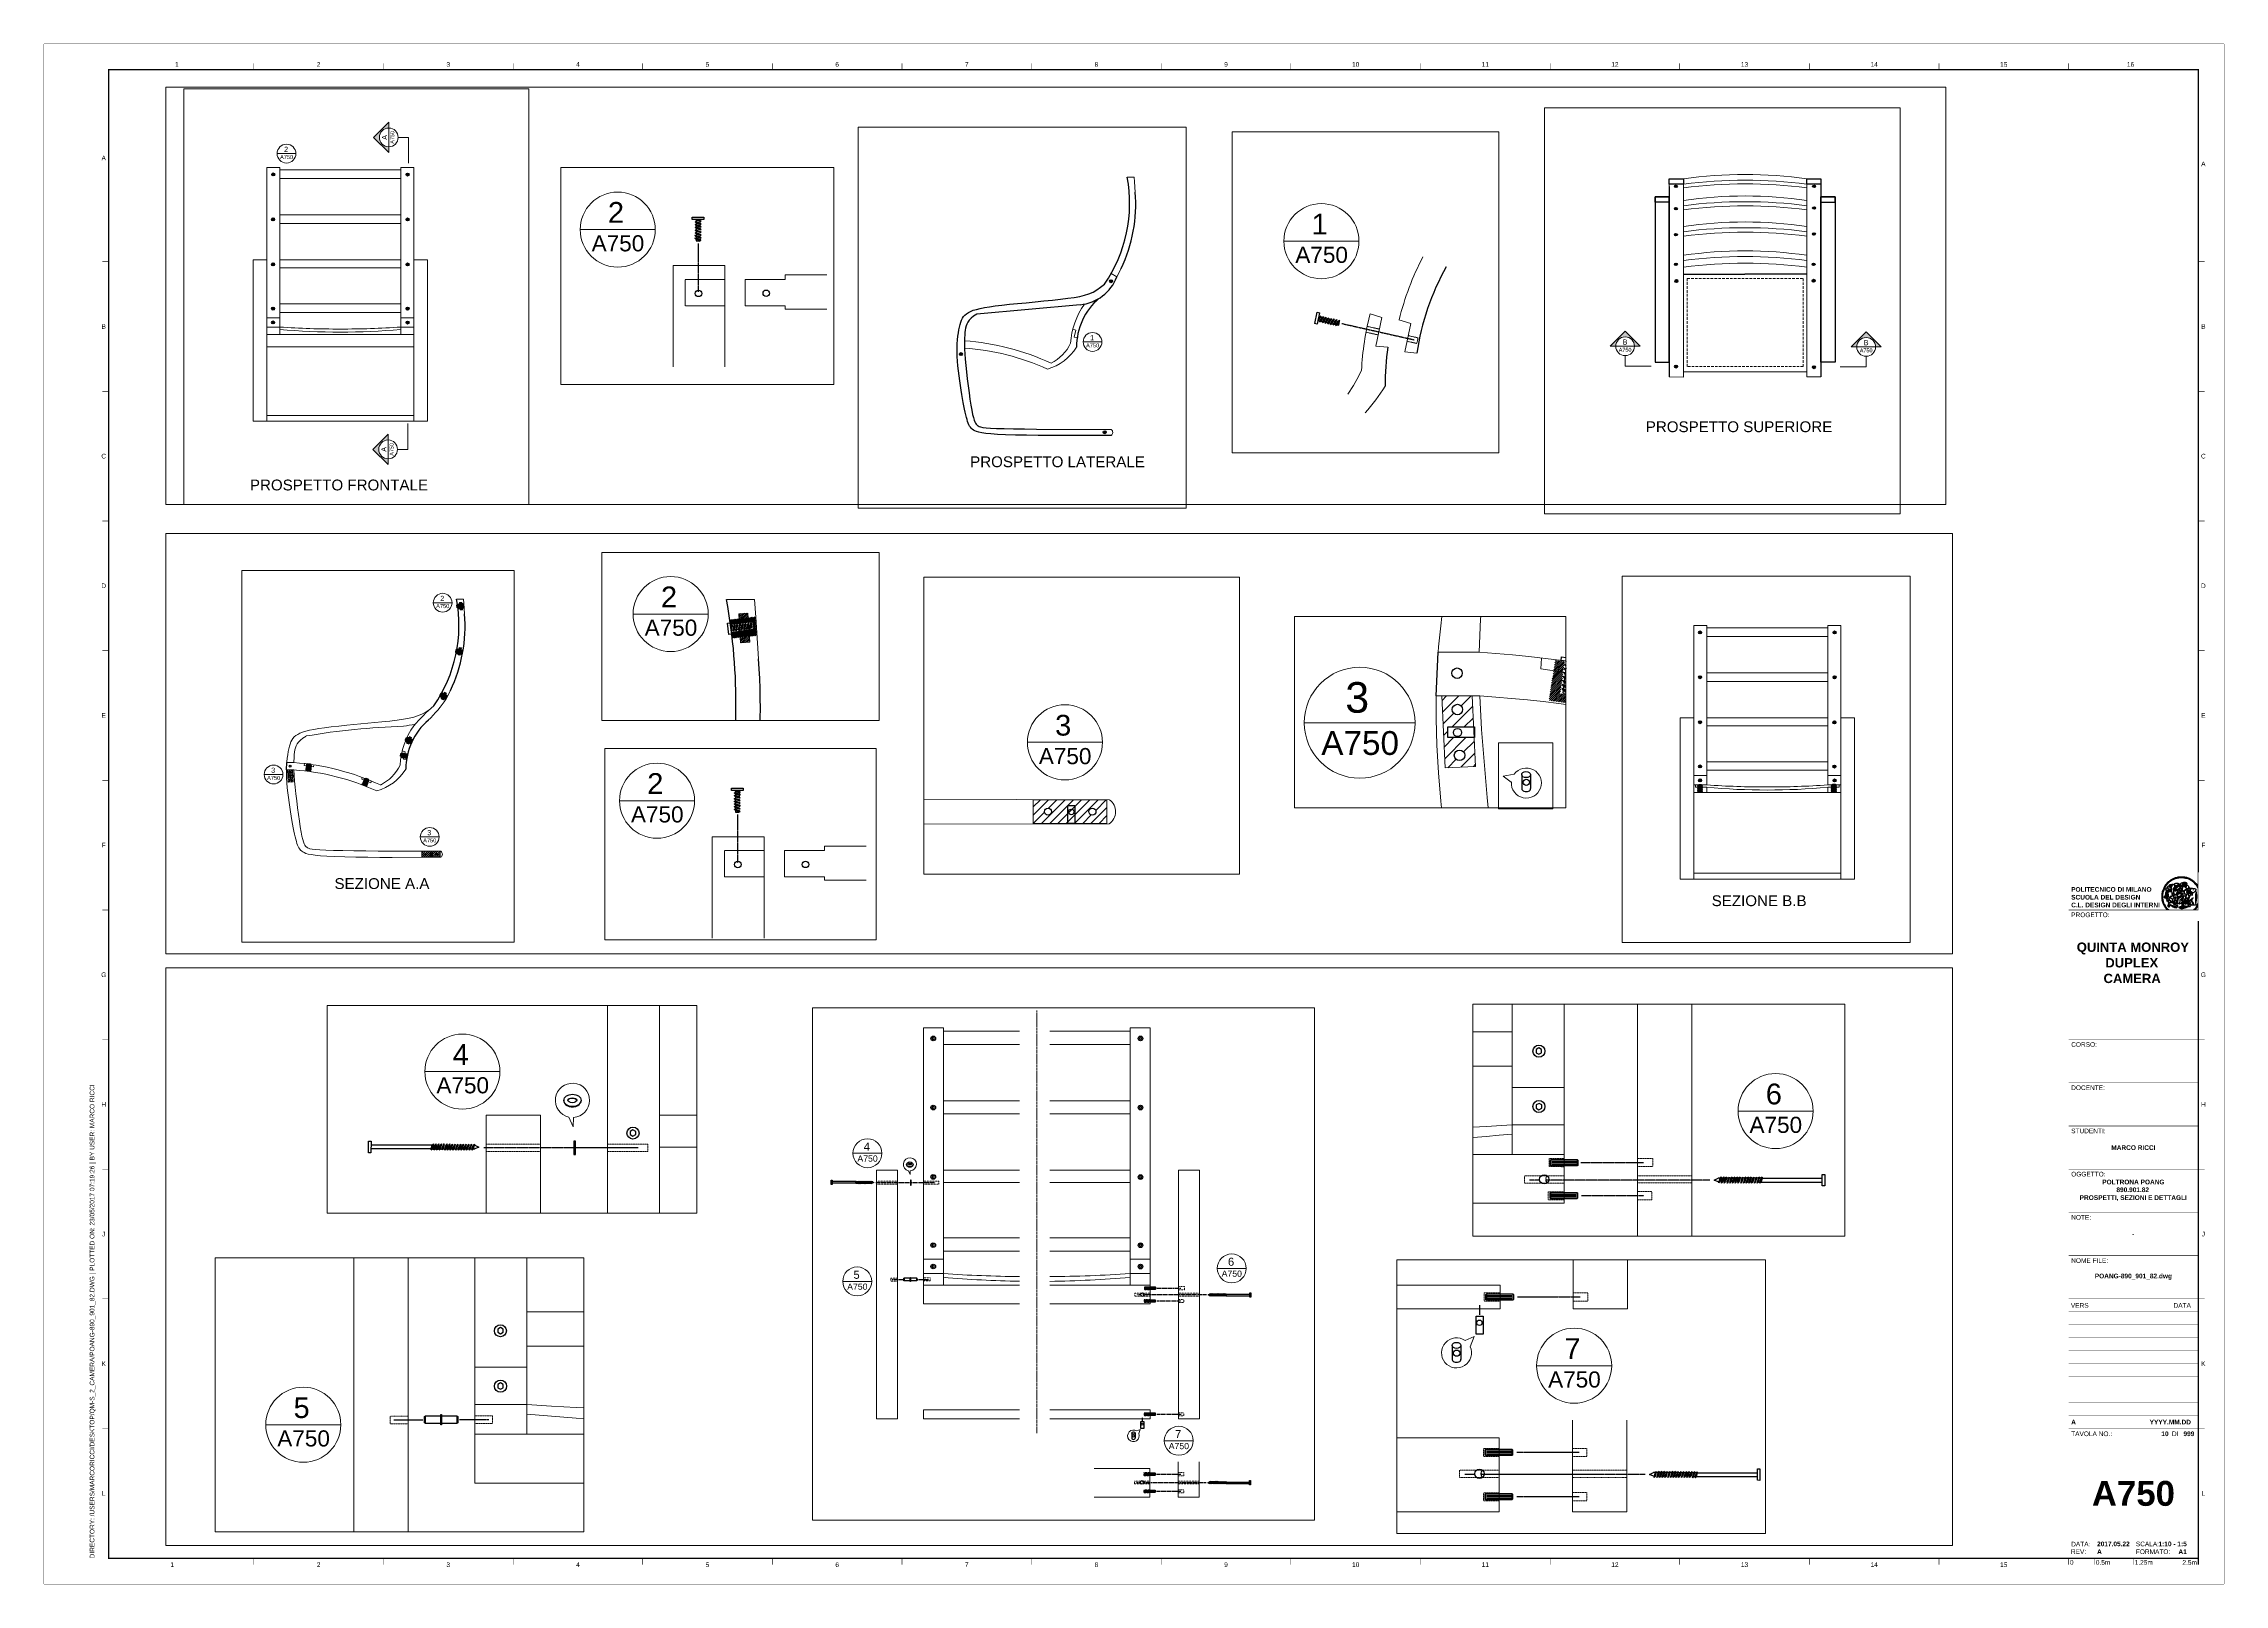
# Paper-space layout 'A750' of a CAD drawing. Header units: centimetres, sheet in millimetres. Extents: x 0 to 841, y 0 to 594.
# The model-space entities are those that its viewports show. They can reach past a viewport. Long polylines and large blocks are cut down to what shows.
import ezdxf
from ezdxf.enums import TextEntityAlignment as Align

# ---------------------------------------------------------------- set-up
doc = ezdxf.new("R2010")
doc.units = ezdxf.units.CM
doc.header["$MEASUREMENT"] = 0
doc.set_wipeout_variables(frame=1)
for name, pattern in [('CENTER', [2, 1.25, -0.25, 0.25, -0.25]), ('DASHEDX2', [1.5, 1, -0.5]), ('HIDDEN2', [0.1875, 0.125, -0.0625]), ('HIDDENX2', [0.75, 0.5, -0.25])]:
    doc.linetypes.add(name, pattern=pattern)
for name, color, linetype, lineweight in [('A-ANNO-SYMB', 2, 'Continuous', 18), ('A-FURN', 7, 'Continuous', 18), ('linee di prospetto', 6, 'Continuous', 18), ('retini', 253, 'Continuous', 18)]:
    doc.layers.add(name, color=color, linetype=linetype, lineweight=lineweight)
for name, color, linetype in [('G-ANNO-LOGO', 3, 'Continuous'), ('G-ANNO-TEXT', 3, 'Continuous'), ('G-ANNO-TTLB', 3, 'Continuous'), ('viti e cerniere', 3, 'Continuous')]:
    doc.layers.add(name, color=color, linetype=linetype)
doc.layers.add('G-ANNO-NPLT', color=210, linetype='Continuous', plot=False)
doc.styles.add('ARIAL', font='Arial.ttf')
doc.styles.add('ARIAL-BOLD', font='Arial Bold.ttf')
doc.styles.add('E-ARIAL', font='Arial.ttf')
doc.styles.get("Standard").update_dxf_attribs({"font": 'Arial.ttf'})

# ---------------------------------------------------------------- blocks, each defined once
blk = doc.blocks.new('A1_GRID_LAYOUT')
at = {"layer": 'G-ANNO-NPLT', "const_width": 0.18}
for points in [[(841, 594), (0, 594)], [(0, 0), (0, 594)], [(841, 0), (841, 594)], [(841, 0), (0, 0)]]:
    blk.add_lwpolyline(points, dxfattribs=at)
at = {"layer": 'G-ANNO-TTLB', "const_width": 0.5, "flags": 128}
blk.add_lwpolyline([(25, 584), (25, 10), (831, 10), (831, 584)], close=True, dxfattribs=at)
at = {"layer": 'G-ANNO-TTLB', "const_width": 0.18, "flags": 128}
for points in [[(81, 586.5), (81, 584)], [(131, 586.5), (131, 584)], [(181, 586.5), (181, 584)], [(231, 586.5), (231, 584)], [(281, 586.5), (281, 584)], [(331, 586.5), (331, 584)], [(381, 586.5), (381, 584)], [(431, 586.5), (431, 584)], [(481, 586.5), (481, 584)], [(531, 586.5), (531, 584)], [(581, 586.5), (581, 584)], [(631, 586.5), (631, 584)], [(681, 586.5), (681, 584)], [(731, 586.5), (731, 584)], [(781, 586.5), (781, 584)], [(0, 578.5), (0, 576)], [(25, 510), (22.5, 510)], [(833.5, 510), (831, 510)], [(25, 460), (22.5, 460)], [(833.5, 460), (831, 460)], [(25, 410), (22.5, 410)], [(833.5, 410), (831, 410)], [(25, 360), (22.5, 360)], [(833.5, 360), (831, 360)], [(25, 310), (22.5, 310)], [(833.5, 310), (831, 310)], [(25, 260), (22.5, 260)], [(833.5, 260), (831, 260)], [(25, 210), (22.5, 210)], [(833.5, 210), (831, 210)], [(25, 160), (22.5, 160)], [(833.5, 160), (831, 160)], [(25, 110), (22.5, 110)], [(833.5, 110), (831, 110)], [(833.5, 110), (831, 110)], [(25, 60), (22.5, 60)], [(833.5, 60), (831, 60)], [(833.5, 60), (831, 60)], [(81, 10), (81, 7.5)], [(131, 10), (131, 7.5)], [(181, 10), (181, 7.5)], [(231, 10), (231, 7.5)], [(281, 10), (281, 7.5)], [(331, 10), (331, 7.5)], [(381, 10), (381, 7.5)], [(431, 10), (431, 7.5)], [(481, 10), (481, 7.5)], [(531, 10), (531, 7.5)], [(581, 10), (581, 7.5)], [(631, 10), (631, 7.5)], [(681, 10), (681, 7.5)], [(731, 10), (731, 7.5)], [(781, 10), (781, 7.5)]]:
    blk.add_lwpolyline(points, dxfattribs=at)
at = {"layer": 'G-ANNO-TTLB', "const_width": 0.18}
blk.add_lwpolyline([(716.5, 10), (776.5, 10)], dxfattribs=at)
at = {"layer": 'G-ANNO-TEXT', "style": 'ARIAL'}
for s, p in [('1', (51.35, 586.07)), ('2', (106, 586.07)), ('3', (156, 586.07)), ('4', (206, 586.07)), ('5', (256, 586.07)), ('6', (306, 586.07)), ('7', (356, 586.07)), ('8', (406, 586.07)), ('9', (456, 586.07)), ('10', (506, 586.07)), ('11', (556, 586.07)), ('12', (606, 586.07)), ('13', (656, 586.07)), ('14', (706, 586.07)), ('15', (756, 586.07)), ('16', (804.89, 586.07)), ('A', (23.09, 549.98)), ('A', (832.98, 547.71)), ('B', (23.09, 485)), ('B', (832.98, 485)), ('C', (23.09, 435)), ('C', (832.98, 435)), ('D', (23.09, 385)), ('D', (832.98, 385)), ('E', (23.09, 335)), ('E', (832.98, 335)), ('F', (23.09, 285)), ('F', (832.98, 285)), ('G', (23.09, 235)), ('G', (832.98, 235)), ('H', (23.09, 185)), ('H', (832.98, 185)), ('J', (23.09, 135)), ('J', (832.98, 135)), ('K', (23.09, 85)), ('K', (832.98, 85)), ('L', (23.09, 35)), ('L', (832.98, 35)), ('2', (106, 7.51)), ('3', (156, 7.51)), ('6', (306, 7.51)), ('8', (406, 7.51)), ('9', (456, 7.51)), ('10', (506, 7.51)), ('12', (606, 7.51)), ('13', (656, 7.51)), ('1', (49.49, 7.51)), ('4', (206, 7.51)), ('5', (256, 7.51)), ('7', (356, 7.51)), ('11', (556, 7.51)), ('14', (706, 7.51)), ('15', (756, 7.51))]:
    blk.add_text(s, height=1.8, dxfattribs=at).set_placement(p, align=Align.MIDDLE_CENTER)
at = {"layer": 'G-ANNO-TEXT', "insert": (17.7, 9.95), "char_height": 1.8, "attachment_point": 1, "rotation": 90, "style": 'ARIAL'}
blk.add_mtext_dynamic_manual_height_columns('DIRECTORY: /USERS/MARCORICCI/DESKTOP/QM-S_2_CAMERA/POANG-890_901_82.DWG | PLOTTED ON: 23/05/2017 07:19:26 | BY USER: MARCO RICCI', width=412.209, gutter_width=9, heights=[0], dxfattribs=at)
blk = doc.blocks.new('logoPolimi')
for p, q in [((-2.37, 0.12), (-2.16, 0.11)), ((-2.37, 0.01), (-2.16, 0.01)), ((-2.36, 0.23), (-2.15, 0.21)), ((-2.35, 0.34), (-2.14, 0.31)), ((-2.33, 0.45), (-2.12, 0.41)), ((-2.3, 0.55), (-2.1, 0.51)), ((-2.28, 0.66), (-2.07, 0.6)), ((-2.24, 0.77), (-2.04, 0.7)), ((-2.2, 0.87), (-2.01, 0.79)), ((-2.16, 0.97), (-1.97, 0.89)), ((-2.11, 1.07), (-1.93, 0.98)), ((-2.06, 1.17), (-1.88, 1.07)), ((-2.01, 1.26), (-1.83, 1.15)), ((-1.94, 1.36), (-1.77, 1.24)), ((-1.88, 1.45), (-1.71, 1.32)), ((-1.84, 0.03), (-1.82, 0.35)), ((-1.81, 1.53), (-1.65, 1.4)), ((-1.74, 1.61), (-1.58, 1.47)), ((-1.73, 0.59), (-1.73, 0.59)), ((-1.73, 0.59), (-1.73, 0.59)), ((-1.66, 1.69), (-1.51, 1.54)), ((-1.65, 0.57), (-1.65, 0.57)), ((-1.59, 1.12), (-1.59, 1.12)), ((-1.58, 1.77), (-1.44, 1.61)), ((-1.51, 0.55), (-1.51, 0.55)), ((-1.51, 0.55), (-1.51, 0.55)), ((-1.49, 1.84), (-1.36, 1.68)), ((-1.41, 1.91), (-1.28, 1.74)), ((-1.32, 1.97), (-1.2, 1.8)), ((-1.31, 0.79), (-1.21, 0.75)), ((-1.21, 0.75), (-1.31, 0.79)), ((-1.21, 0.75), (-1.31, 0.79)), ((-1.22, 2.03), (-1.11, 1.85)), ((-1.21, 0.75), (-1.21, 0.75)), ((-1.21, 0.75), (-1.21, 0.75)), ((-1.19, 0.76), (-1.19, 0.76)), ((-1.19, 0.76), (-1.19, 0.76)), ((-1.17, 0.99), (-1.18, 0.99)), ((-1.18, 0.99), (-1.17, 0.99)), ((-1.16, 0.57), (-1.16, 0.57)), ((-1.16, 0.57), (-1.16, 0.57)), ((-1.13, 2.09), (-1.03, 1.9)), ((-1.1, 0.01), (-0.99, 0.06)), ((-0.99, 0.06), (-1.1, 0.01)), ((-0.99, 0.06), (-1.1, 0.01)), ((-1.03, 2.14), (-0.94, 1.95)), ((-0.99, 0.06), (-0.99, 0.06)), ((-0.99, 0.06), (-0.99, 0.06)), ((-0.97, 0.79), (-0.98, 0.79)), ((-0.89, 0.84), (-0.97, 0.79)), ((-0.97, 0.79), (-0.89, 0.84)), ((-0.96, 1.41), (-0.96, 1.41)), ((-0.96, 1.41), (-0.96, 1.41)), ((-0.93, 2.18), (-0.84, 1.99)), ((-0.89, 0.84), (-0.82, 0.87)), ((-0.82, 0.87), (-0.89, 0.84)), ((-0.89, 0.84), (-0.82, 0.87)), ((-0.88, 0.83), (-0.89, 0.84)), ((-0.85, 1.39), (-0.85, 1.39)), ((-0.85, 1.39), (-0.85, 1.39)), ((-0.84, 0.14), (-0.84, 0.14)), ((-0.83, 2.22), (-0.75, 2.03)), ((-0.77, 1.08), (-0.78, 1.08)), ((-0.78, 1.08), (-0.77, 1.08)), ((-0.61, 1.12), (-0.77, 1.08)), ((-0.77, 1.08), (-0.61, 1.12)), ((-0.77, 1.08), (-0.61, 1.12)), ((-0.75, 1.3), (-0.76, 1.29)), ((-0.76, 1.29), (-0.75, 1.3)), ((-0.72, 2.26), (-0.66, 2.06)), ((-0.65, 0.99), (-0.7, 0.96)), ((-0.69, 0.18), (-0.68, 0.18)), ((-0.66, 0.93), (-0.66, 0.93)), ((-0.66, 0.93), (-0.64, 0.93)), ((-0.66, 0.93), (-0.66, 0.93)), ((-0.66, 0.93), (-0.66, 0.93)), ((-0.63, 1.01), (-0.63, 1.01)), ((-0.63, 1.01), (-0.62, 1.01)), ((-0.63, 0.66), (-0.63, 0.66)), ((-0.61, 2.29), (-0.56, 2.09)), ((-0.6, 1.12), (-0.61, 1.12)), ((-0.61, 1.12), (-0.6, 1.12)), ((-0.61, 1.12), (-0.6, 1.12)), ((-0.61, 0.86), (-0.57, 0.85)), ((-0.57, 0.85), (-0.61, 0.86)), ((-0.61, 0.86), (-0.57, 0.85)), ((-0.53, 1.08), (-0.6, 1.12)), ((-0.6, 1.12), (-0.6, 1.11)), ((-0.6, 1.12), (-0.53, 1.08)), ((-0.57, 0.8), (-0.59, 0.8)), ((-0.57, 0.85), (-0.53, 0.84)), ((-0.57, 0.85), (-0.57, 0.85)), ((-0.57, 0.85), (-0.57, 0.85)), ((-0.57, 0.85), (-0.53, 0.84)), ((-0.56, 0.29), (-0.49, 0.48)), ((-0.56, 0.14), (-0.56, 0.29)), ((-0.5, 0.11), (-0.56, 0.14)), ((-0.53, 0.84), (-0.51, 0.84)), ((-0.53, 0.84), (-0.51, 0.84)), ((-0.53, 0.84), (-0.53, 0.84)), ((-0.51, 2.32), (-0.46, 2.11)), ((-0.51, 0.11), (-0.51, 0.11)), ((-0.51, 0.11), (-0.51, 0.11)), ((-0.34, 0.33), (-0.5, 0.11)), ((-0.49, 0.48), (-0.41, 0.55)), ((-0.42, 0.8), (-0.47, 0.79)), ((-0.42, 0.8), (-0.47, 0.79)), ((-0.47, 0.79), (-0.45, 0.76)), ((-0.47, 0.79), (-0.45, 0.76)), ((-0.45, 1.14), (-0.42, 1.11)), ((-0.42, 1.26), (-0.36, 1.22)), ((-0.41, 0.55), (-0.34, 0.49)), ((-0.4, 2.34), (-0.36, 2.13)), ((-0.4, 1.37), (-0.38, 1.38)), ((-0.39, 1.37), (-0.4, 1.37)), ((-0.35, 1.33), (-0.4, 1.37)), ((-0.39, 1.24), (-0.4, 1.23)), ((-0.38, 1.14), (-0.38, 1.14)), ((-0.34, 0.49), (-0.09, 0.48)), ((-0.16, 0.32), (-0.34, 0.33)), ((-0.14, 0.32), (-0.31, 0.34)), ((-0.29, 2.35), (-0.26, 2.14)), ((-0.28, 1.3), (-0.29, 1.3)), ((-0.28, 1.3), (-0.28, 1.3)), ((-0.18, 2.36), (-0.16, 2.15)), ((-0.16, 1.24), (-0.16, 1.25)), ((-0.16, 1.25), (-0.16, 1.25)), ((-0.16, 0.49), (-0.14, 0.64)), ((-0.06, 0.27), (-0.16, 0.32)), ((-0.1, 0.88), (-0.09, 0.87)), ((-0.08, 1.37), (-0.08, 1.38)), ((-0.08, 1.23), (-0.05, 1.21)), ((-0.05, 1.21), (-0.08, 1.23)), ((-0.08, 1.23), (-0.05, 1.21)), ((-0.07, 2.37), (-0.06, 2.16)), ((-0.03, 0.26), (-0.06, 0.27)), ((-0.05, 1.21), (-0.04, 1.21)), ((-0.04, 1.21), (-0.05, 1.21)), ((-0.04, 1.21), (-0.04, 1.21)), ((-0.04, 1.21), (-0.04, 1.21)), ((-0.04, 0.48), (-0.03, 0.26)), ((0.03, 1.15), (0.03, 1.15)), ((0.03, 0.66), (0.03, 0.67)), ((0.04, 2.37), (0.04, 2.16)), ((0.07, 0.58), (0.07, 0.57)), ((0.1, 1.18), (0.1, 1.18)), ((0.1, 0.84), (0.1, 0.84)), ((0.13, 1.32), (0.17, 1.19)), ((0.15, 2.36), (0.14, 2.16)), ((0.14, 0.71), (0.34, 0.65)), ((0.31, 0.56), (0.17, 0.63)), ((0.26, 2.36), (0.24, 2.15)), ((0.27, 1.61), (0.27, 1.61)), ((0.27, 1.61), (0.27, 1.61)), ((0.27, 1.61), (0.27, 1.61)), ((0.29, 1.29), (0.29, 1.29)), ((0.29, 1.29), (0.29, 1.29)), ((0.29, 1.29), (0.29, 1.29)), ((0.29, 1.29), (0.29, 1.29)), ((0.33, 0.49), (0.34, 0.49)), ((0.33, 0.03), (0.35, 0.03)), ((0.33, 0.03), (0.35, 0.03)), ((0.37, 2.34), (0.34, 2.13)), ((0.34, 0.65), (0.34, 0.64)), ((0.35, 0.03), (0.57, 0.06)), ((0.35, 0.03), (0.57, 0.06)), ((0.35, 0.03), (0.35, 0.03)), ((0.35, 0.03), (0.35, 0.03)), ((0.38, 1.36), (0.37, 1.35)), ((0.38, 0.34), (0.37, 0.34)), ((0.38, 0.34), (0.38, 0.34)), ((0.43, 0.67), (0.39, 0.64)), ((0.48, 2.32), (0.44, 2.12)), ((0.49, 1.05), (0.51, 1.13)), ((0.51, 1.13), (0.49, 1.05)), ((0.49, 1.05), (0.51, 1.13)), ((0.51, 1.31), (0.5, 1.29)), ((0.51, 1.13), (0.52, 1.23)), ((0.52, 1.23), (0.51, 1.23)), ((0.51, 1.23), (0.52, 1.23)), ((0.52, 1.23), (0.51, 1.13)), ((0.51, 1.13), (0.52, 1.23)), ((0.52, 1.24), (0.6, 1.37)), ((0.52, 1.23), (0.6, 1.36)), ((0.6, 1.36), (0.52, 1.23)), ((0.52, 1.23), (0.52, 1.23)), ((0.52, 1.23), (0.52, 1.24)), ((0.52, 1.23), (0.52, 1.23)), ((0.55, 1.07), (0.53, 1.06)), ((0.53, 1.04), (0.53, 1.06)), ((0.53, 1.05), (0.53, 1.04)), ((0.59, 2.3), (0.54, 2.09)), ((0.54, 0.3), (0.63, 0.32)), ((0.54, -0.08), (0.61, 0.06)), ((0.61, 0.06), (0.54, -0.08)), ((0.54, -0.08), (0.61, 0.06)), ((0.56, 0.19), (0.59, 0.21)), ((0.57, 1.07), (0.57, 1.07)), ((0.57, 1.07), (0.57, 1.07)), ((0.57, 1.07), (0.57, 1.07)), ((0.57, 1.07), (0.57, 1.07)), ((0.57, 1.07), (0.57, 1.07)), ((0.57, 1.07), (0.57, 1.07)), ((0.57, 1.07), (0.57, 1.07)), ((0.58, 0.3), (0.59, 0.29)), ((0.59, 0.78), (0.59, 0.79)), ((0.59, 0.79), (0.59, 0.79)), ((0.59, 0.79), (0.59, 0.79)), ((0.59, 0.79), (0.59, 0.78)), ((0.61, 0.06), (0.6, 0.07)), ((0.6, 0.07), (0.61, 0.06)), ((0.61, 0.06), (0.61, 0.07)), ((0.62, 0.21), (0.65, 0.22)), ((0.69, 2.27), (0.63, 2.07)), ((0.64, 1.37), (0.65, 1.37)), ((0.69, 0.86), (0.68, 0.86)), ((0.68, 0.86), (0.69, 0.86)), ((0.68, 0.76), (0.68, 0.76)), ((0.8, 2.23), (0.73, 2.03)), ((0.76, 0.26), (0.76, 0.26)), ((0.9, 2.19), (0.82, 2)), ((0.82, 0.35), (0.84, 0.36)), ((0.82, 0.35), (0.82, 0.35)), ((0.84, 0.36), (0.84, 0.37)), ((0.85, 0.34), (1.05, 0.35)), ((1, 2.15), (0.91, 1.96)), ((0.93, 1.05), (0.93, 1.05)), ((0.93, 1.05), (0.93, 1.05)), ((0.93, 1.05), (0.93, 1.04)), ((0.93, 1.05), (0.93, 1.05)), ((0.97, 0.66), (0.96, 0.66)), ((1.01, 0.97), (0.98, 0.96)), ((1.1, 2.1), (1, 1.91)), ((1.2, 2.04), (1.09, 1.86)), ((1.17, 0.96), (1.17, 0.95)), ((1.17, 0.95), (1.17, 0.95)), ((1.29, 1.99), (1.18, 1.81)), ((1.38, 1.92), (1.26, 1.75)), ((1.34, 0.37), (1.26, 0.04)), ((1.27, 0.37), (1.27, 0.38)), ((1.28, 0.95), (1.28, 0.95)), ((1.47, 1.86), (1.34, 1.69)), ((1.37, 0.73), (1.46, 0.81)), ((1.41, 0.4), (1.41, 0.41)), ((1.56, 1.79), (1.42, 1.63)), ((1.64, 1.71), (1.49, 1.56)), ((1.49, 0.9), (1.57, 0.92)), ((1.72, 1.63), (1.56, 1.49)), ((1.67, 0.6), (1.57, 0.53)), ((1.79, 1.55), (1.63, 1.41)), ((1.86, 1.47), (1.7, 1.34)), ((1.93, 1.38), (1.76, 1.26)), ((1.99, 1.29), (1.81, 1.17)), ((2.05, 1.19), (1.87, 1.09)), ((2.1, 1.1), (1.92, 1)), ((2.15, 1), (1.96, 0.91)), ((2.19, 0.9), (2, 0.82)), ((2.23, 0.79), (2.04, 0.72)), ((2.27, 0.69), (2.07, 0.63)), ((2.3, 0.58), (2.09, 0.53)), ((2.32, 0.47), (2.12, 0.43)), ((2.34, 0.37), (2.13, 0.33)), ((2.36, 0.26), (2.15, 0.23)), ((2.37, 0.15), (2.16, 0.13)), ((2.37, 0.04), (2.16, 0.03)), ((-2.37, -0.1), (-2.16, -0.09)), ((-2.36, -0.21), (-2.15, -0.19)), ((-2.35, -0.32), (-2.14, -0.29)), ((-2.33, -0.43), (-2.12, -0.39)), ((-2.31, -0.54), (-2.1, -0.49)), ((-2.28, -0.65), (-2.08, -0.59)), ((-2.25, -0.75), (-2.05, -0.69)), ((-2.21, -0.86), (-2.02, -0.78)), ((-2.17, -0.96), (-1.98, -0.87)), ((-2.12, -1.06), (-1.93, -0.96)), ((-2.07, -1.16), (-1.89, -1.05)), ((-2.04, -0.15), (-1.97, -0.2)), ((-2.01, -1.25), (-1.84, -1.14)), ((-1.95, -1.34), (-1.78, -1.22)), ((-1.89, -1.43), (-1.72, -1.31)), ((-1.82, -1.52), (-1.66, -1.38)), ((-1.75, -1.6), (-1.59, -1.46)), ((-1.67, -1.68), (-1.52, -1.53)), ((-1.58, -0.12), (-1.6, -0.18)), ((-1.6, -0.18), (-1.58, -0.28)), ((-1.57, -0.54), (-1.59, -0.54)), ((-1.59, -0.54), (-1.59, -0.54)), ((-1.59, -1.76), (-1.45, -1.6)), ((-1.56, -0.32), (-1.56, -0.31)), ((-1.56, -0.31), (-1.56, -0.31)), ((-1.53, -0.65), (-1.53, -0.65)), ((-1.53, -0.65), (-1.53, -0.65)), ((-1.51, -1.83), (-1.37, -1.67)), ((-1.48, -0.86), (-1.48, -0.85)), ((-1.42, -0.37), (-1.42, -0.37)), ((-1.42, -1.9), (-1.29, -1.73)), ((-1.38, -0.46), (-1.38, -0.46)), ((-1.33, -1.96), (-1.21, -1.79)), ((-1.31, -0.24), (-1.31, -0.23)), ((-1.31, -0.23), (-1.31, -0.24)), ((-1.24, -2.02), (-1.13, -1.84)), ((-1.23, -0.19), (-1.23, -0.19)), ((-1.23, -0.19), (-1.23, -0.19)), ((-1.23, -0.19), (-1.23, -0.19)), ((-1.23, -0.19), (-1.23, -0.19)), ((-1.14, -2.08), (-1.04, -1.89)), ((-1.04, -2.13), (-0.95, -1.94)), ((-1.01, -0.39), (-1.02, -0.39)), ((-1.02, -0.39), (-1.01, -0.39)), ((-1.02, -0.7), (-1.02, -0.7)), ((-1.02, -0.7), (-1.02, -0.7)), ((-1.02, -0.7), (-1.02, -0.7)), ((-0.94, -2.18), (-0.86, -1.98)), ((-0.84, -2.22), (-0.77, -2.02)), ((-0.79, -0.51), (-0.83, -0.58)), ((-0.83, -0.58), (-0.79, -0.51)), ((-0.83, -0.58), (-0.79, -0.51)), ((-0.78, -1.05), (-0.83, -0.94)), ((-0.83, -0.94), (-0.78, -1.05)), ((-0.83, -0.94), (-0.83, -0.94)), ((-0.83, -0.94), (-0.78, -1.05)), ((-0.82, -1.23), (-0.82, -1.23)), ((-0.82, -1.23), (-0.77, -1.23)), ((-0.77, -1.23), (-0.82, -1.23)), ((-0.82, -1.23), (-0.82, -1.23)), ((-0.77, -1.23), (-0.82, -1.23)), ((-0.75, -0.96), (-0.8, -0.89)), ((-0.8, -0.89), (-0.79, -0.92)), ((-0.79, -0.92), (-0.8, -0.89)), ((-0.8, -0.89), (-0.75, -0.96)), ((-0.79, -0.92), (-0.8, -0.89)), ((-0.8, -0.89), (-0.8, -0.89)), ((-0.8, -0.89), (-0.75, -0.96)), ((-0.79, -0.92), (-0.78, -0.95)), ((-0.78, -0.95), (-0.79, -0.92)), ((-0.78, -0.95), (-0.79, -0.92)), ((-0.77, -0.49), (-0.78, -0.48)), ((-0.78, -0.48), (-0.77, -0.49)), ((-0.78, -0.95), (-0.76, -1)), ((-0.76, -1), (-0.78, -0.95)), ((-0.76, -1), (-0.78, -0.95)), ((-0.71, -0.89), (-0.75, -0.87)), ((-0.75, -0.87), (-0.71, -0.89)), ((-0.75, -0.87), (-0.71, -0.89)), ((-0.72, -1.01), (-0.75, -0.96)), ((-0.75, -0.96), (-0.72, -1.01)), ((-0.75, -0.96), (-0.72, -1.01)), ((-0.74, -2.25), (-0.67, -2.05)), ((-0.64, -0.93), (-0.71, -0.89)), ((-0.71, -0.89), (-0.64, -0.93)), ((-0.71, -0.89), (-0.64, -0.93)), ((-0.66, -0.53), (-0.66, -0.53)), ((-0.66, -0.53), (-0.66, -0.53)), ((-0.66, -0.53), (-0.66, -0.53)), ((-0.63, -2.29), (-0.57, -2.08)), ((-0.52, -2.31), (-0.48, -2.11)), ((-0.39, -0.81), (-0.51, -0.69)), ((-0.51, -1.04), (-0.5, -1.04)), ((-0.48, -0.42), (-0.48, -0.42)), ((-0.48, -0.42), (-0.48, -0.42)), ((-0.48, -0.42), (-0.48, -0.42)), ((-0.42, -2.33), (-0.38, -2.13)), ((-0.41, -0.51), (-0.41, -0.51)), ((-0.38, -0.05), (-0.39, -0.12)), ((-0.39, -0.12), (-0.37, -0.1)), ((-0.35, -0.14), (-0.37, -0.08)), ((-0.37, -0.09), (-0.37, -0.09)), ((-0.33, -0.12), (-0.35, -0.14)), ((-0.32, -0.14), (-0.35, -0.14)), ((-0.35, -0.18), (-0.34, -0.22)), ((-0.34, -0.08), (-0.29, -0.16)), ((-0.34, -0.22), (-0.34, -0.22)), ((-0.27, -0.17), (-0.32, -0.14)), ((-0.31, -2.35), (-0.28, -2.14)), ((-0.25, -0.91), (-0.26, -0.9)), ((-0.26, -1.29), (0.1, -1.2)), ((0.1, -1.2), (-0.26, -1.29)), ((0.08, -1.4), (-0.26, -1.29)), ((-0.26, -1.29), (0.08, -1.4)), ((-0.26, -1.38), (-0.26, -1.29)), ((-0.26, -1.29), (-0.26, -1.29)), ((-0.26, -1.29), (-0.26, -1.38)), ((-0.26, -1.29), (0.08, -1.4)), ((-0.26, -1.29), (-0.26, -1.29)), ((0.08, -1.49), (-0.26, -1.38)), ((-0.26, -1.38), (0.09, -1.49)), ((-0.2, -2.36), (-0.18, -2.15)), ((-0.14, -0.15), (-0.16, -0.13)), ((-0.11, -0.04), (-0.12, -0.05)), ((-0.09, -2.37), (-0.08, -2.16)), ((-0.04, -0.41), (-0.01, -0.44)), ((-0.01, -0.44), (-0.04, -0.41)), ((-0.04, -0.41), (-0.01, -0.44)), ((0.03, -2.37), (0.02, -2.16)), ((0.07, -0.84), (0.07, -0.84)), ((0.07, -0.84), (0.07, -0.84)), ((0.1, -1.2), (0.08, -1.32)), ((0.08, -1.32), (0.13, -1.2)), ((0.08, -1.4), (0.72, -1.22)), ((0.72, -1.22), (0.08, -1.4)), ((0.08, -1.4), (0.72, -1.22)), ((0.72, -1.31), (0.08, -1.49)), ((0.08, -1.44), (0.08, -1.4)), ((0.08, -1.4), (0.08, -1.44)), ((0.08, -1.4), (0.08, -1.49)), ((0.08, -1.49), (0.08, -1.44)), ((0.08, -1.44), (0.08, -1.44)), ((0.08, -1.44), (0.08, -1.45)), ((0.08, -1.45), (0.08, -1.46)), ((0.08, -1.46), (0.08, -1.49)), ((0.1, -1.01), (0.09, -0.86)), ((0.1, -1.01), (0.09, -0.86)), ((0.09, -1.49), (0.72, -1.31)), ((0.1, -1.2), (0.12, -1.04)), ((0.12, -1.04), (0.1, -1.2)), ((0.13, -1.2), (0.1, -1.2)), ((0.1, -1.2), (0.13, -1.2)), ((0.13, -1.2), (0.1, -1.2)), ((0.1, -1.2), (0.1, -1.2)), ((0.11, -0.44), (0.11, -0.44)), ((0.11, -0.44), (0.11, -0.44)), ((0.12, -0.21), (0.12, -0.21)), ((0.12, -0.21), (0.12, -0.21)), ((0.12, -0.21), (0.12, -0.21)), ((0.12, -0.21), (0.12, -0.21)), ((0.12, -0.21), (0.12, -0.21)), ((0.12, -0.21), (0.12, -0.21)), ((0.12, -0.21), (0.12, -0.21)), ((0.12, -0.21), (0.12, -0.21)), ((0.12, -0.21), (0.12, -0.21)), ((0.12, -0.21), (0.12, -0.21)), ((0.12, -0.21), (0.12, -0.21)), ((0.12, -0.21), (0.12, -0.21)), ((0.12, -0.21), (0.12, -0.21)), ((0.12, -0.56), (0.14, -0.53)), ((0.14, -0.53), (0.12, -0.56)), ((0.12, -0.56), (0.14, -0.53)), ((0.12, -1.04), (0.12, -1.04)), ((0.12, -1.04), (0.12, -1.04)), ((0.12, -1.04), (0.12, -1.04)), ((0.14, -2.37), (0.12, -2.16)), ((0.21, -0.99), (0.13, -1.2)), ((0.13, -1.2), (0.21, -0.99)), ((0.36, -1.14), (0.13, -1.2)), ((0.13, -1.2), (0.26, -1.17)), ((0.14, -0.53), (0.16, -0.49)), ((0.16, -0.49), (0.14, -0.53)), ((0.14, -0.53), (0.16, -0.49)), ((0.16, -0.49), (0.16, -0.49)), ((0.16, -0.49), (0.16, -0.49)), ((0.28, -1.19), (0.21, -0.99)), ((0.21, -0.99), (0.31, -1.27)), ((0.25, -2.36), (0.22, -2.15)), ((0.24, -0.17), (0.24, -0.16)), ((0.24, -0.16), (0.24, -0.17)), ((0.25, -0.84), (0.25, -0.88)), ((0.25, -0.88), (0.25, -0.84)), ((0.25, -0.88), (0.25, -0.84)), ((0.25, -0.88), (0.29, -1.17)), ((0.26, -0.88), (0.25, -0.88)), ((0.31, -1.27), (0.25, -0.88)), ((0.26, -1.17), (0.28, -1.16)), ((0.28, -1.16), (0.36, -1.14)), ((0.29, -1.17), (0.28, -1.19)), ((0.35, -2.34), (0.32, -2.14)), ((0.36, -1.14), (0.72, -1.22)), ((0.72, -1.22), (0.36, -1.14)), ((0.46, -2.32), (0.42, -2.12)), ((0.49, -0.31), (0.49, -0.31)), ((0.49, -0.31), (0.49, -0.31)), ((0.5, -0.27), (0.5, -0.27)), ((0.51, -0.27), (0.51, -0.27)), ((0.57, -2.3), (0.52, -2.1)), ((0.68, -2.27), (0.62, -2.07)), ((0.78, -2.24), (0.71, -2.04)), ((0.72, -0.81), (0.75, -0.89)), ((0.72, -1.22), (0.72, -1.31)), ((0.72, -1.31), (0.72, -1.22)), ((0.74, -0.23), (0.74, -0.23)), ((0.74, -0.23), (0.75, -0.24)), ((0.75, -0.23), (0.75, -0.23)), ((0.89, -2.2), (0.81, -2)), ((0.86, -0.25), (0.82, -0.34)), ((0.87, -0.22), (0.86, -0.23)), ((0.87, -0.22), (0.86, -0.25)), ((0.99, -2.15), (0.9, -1.96)), ((0.96, -0.58), (0.96, -0.57)), ((1.09, -2.11), (0.99, -1.92)), ((1.05, -1.05), (1.04, -1.05)), ((1.19, -2.05), (1.08, -1.87)), ((1.28, -2), (1.17, -1.82)), ((1.37, -1.93), (1.25, -1.76)), ((1.31, -0.27), (1.3, -0.26)), ((1.3, -0.26), (1.3, -0.26)), ((1.3, -0.26), (1.3, -0.26)), ((1.3, -0.26), (1.31, -0.27)), ((1.3, -0.26), (1.3, -0.26)), ((1.46, -1.87), (1.33, -1.7)), ((1.54, -1.8), (1.41, -1.64)), ((1.63, -1.72), (1.48, -1.57)), ((1.71, -1.65), (1.55, -1.5)), ((1.78, -1.57), (1.62, -1.43)), ((1.85, -1.48), (1.69, -1.35)), ((1.92, -1.39), (1.75, -1.27)), ((1.98, -1.3), (1.81, -1.19)), ((2.04, -1.21), (1.86, -1.1)), ((2.09, -1.11), (1.91, -1.01)), ((2.14, -1.01), (1.95, -0.92)), ((2.19, -0.91), (1.99, -0.83)), ((2.23, -0.81), (2.03, -0.74)), ((2.26, -0.7), (2.06, -0.64)), ((2.29, -0.6), (2.09, -0.55)), ((2.32, -0.49), (2.11, -0.45)), ((2.34, -0.38), (2.13, -0.35)), ((2.35, -0.27), (2.15, -0.25)), ((2.37, -0.08), (2.16, -0.07)), ((2.36, -0.16), (2.16, -0.15))]:
    blk.add_line(p, q)
for points in [[(-1.9, 0.12), (-1.94, 0.02), (-2.05, -0.09), (-2.05, -0.09)], [(-1.86, 0.38), (-1.86, 0.38), (-1.87, 0.19), (-1.9, 0.12)], [(-1.76, 0.6), (-1.76, 0.6), (-1.84, 0.57), (-1.86, 0.38)], [(-1.86, -0.04), (-1.84, 0.02), (-1.84, 0.03), (-1.84, 0.03)], [(-1.82, 0.78), (-1.83, 0.8), (-1.85, 0.86), (-1.83, 0.88)], [(-1.82, 0.78), (-1.83, 0.8), (-1.85, 0.86), (-1.83, 0.88)], [(-1.83, 0.88), (-1.81, 0.9), (-1.76, 0.96), (-1.76, 0.96)], [(-1.83, 0.88), (-1.81, 0.9), (-1.76, 0.96), (-1.76, 0.96)], [(-1.76, 0.6), (-1.83, 0.7), (-1.78, 0.74), (-1.78, 0.74)], [(-1.78, 0.74), (-1.79, 0.74), (-1.83, 0.7), (-1.76, 0.6)], [(-1.78, 0.74), (-1.8, 0.76), (-1.81, 0.78), (-1.82, 0.78)], [(-1.78, 0.74), (-1.8, 0.76), (-1.81, 0.78), (-1.82, 0.78)], [(-1.82, 0.35), (-1.81, 0.5), (-1.73, 0.59), (-1.73, 0.59)], [(-1.82, -0.19), (-1.73, -0.07), (-1.75, 0.14), (-1.75, 0.3)], [(-1.75, 0.33), (-1.75, 0.17), (-1.73, -0.05), (-1.8, -0.17)], [(-1.78, 0.74), (-1.75, 0.72), (-1.72, 0.69), (-1.68, 0.7)], [(-1.68, 0.7), (-1.72, 0.69), (-1.75, 0.72), (-1.78, 0.74)], [(-1.68, 0.7), (-1.72, 0.69), (-1.75, 0.72), (-1.78, 0.74)], [(-1.78, 0.74), (-1.78, 0.74), (-1.78, 0.74), (-1.78, 0.74)], [(-1.76, 0.96), (-1.68, 1.1), (-1.59, 1.12), (-1.59, 1.12)], [(-1.76, 0.96), (-1.68, 1.1), (-1.6, 1.12), (-1.6, 1.12)], [(-1.73, 0.59), (-1.74, 0.59), (-1.75, 0.6), (-1.76, 0.6)], [(-1.73, 0.59), (-1.74, 0.59), (-1.75, 0.6), (-1.76, 0.6)], [(-1.75, 0.3), (-1.76, 0.47), (-1.65, 0.57), (-1.65, 0.57)], [(-1.65, 0.57), (-1.65, 0.57), (-1.76, 0.5), (-1.75, 0.33)], [(-1.65, 0.57), (-1.68, 0.58), (-1.7, 0.58), (-1.73, 0.59)], [(-1.65, 0.57), (-1.68, 0.58), (-1.7, 0.58), (-1.73, 0.59)], [(-1.5, 0.71), (-1.53, 0.74), (-1.61, 0.71), (-1.68, 0.7)], [(-1.68, 0.7), (-1.61, 0.71), (-1.53, 0.73), (-1.5, 0.71)], [(-1.5, 0.71), (-1.53, 0.73), (-1.61, 0.71), (-1.68, 0.7)], [(-1.51, 0.55), (-1.56, 0.56), (-1.61, 0.56), (-1.65, 0.57)], [(-1.65, 0.57), (-1.61, 0.56), (-1.56, 0.56), (-1.51, 0.55)], [(-1.51, 0.55), (-1.56, 0.56), (-1.61, 0.56), (-1.65, 0.57)], [(-1.59, 1.12), (-1.6, 1.06), (-1.61, 0.99), (-1.61, 0.97)], [(-1.61, 0.97), (-1.61, 0.99), (-1.6, 1.06), (-1.59, 1.12)], [(-1.61, 0.97), (-1.61, 0.99), (-1.6, 1.06), (-1.59, 1.12)], [(-1.61, 0.97), (-1.61, 0.95), (-1.56, 0.88), (-1.54, 0.87)], [(-1.54, 0.87), (-1.56, 0.88), (-1.61, 0.95), (-1.61, 0.97)], [(-1.54, 0.87), (-1.56, 0.88), (-1.61, 0.96), (-1.61, 0.97)], [(-1.59, 1.12), (-1.59, 1.13), (-1.59, 1.15), (-1.58, 1.16)], [(-1.59, 1.12), (-1.59, 1.13), (-1.59, 1.15), (-1.58, 1.16)], [(-1.58, 1.16), (-1.57, 1.21), (-1.52, 1.23), (-1.49, 1.25)], [(-1.58, 1.16), (-1.57, 1.21), (-1.52, 1.23), (-1.49, 1.25)], [(-1.58, 0.36), (-1.58, 0.48), (-1.51, 0.55), (-1.51, 0.55)], [(-1.51, 0.55), (-1.51, 0.55), (-1.58, 0.48), (-1.58, 0.36)], [(-1.51, 0.55), (-1.51, 0.55), (-1.58, 0.48), (-1.58, 0.36)], [(-1.55, 0.04), (-1.55, 0.08), (-1.58, 0.25), (-1.58, 0.36)], [(-1.58, 0.36), (-1.58, 0.25), (-1.55, 0.08), (-1.55, 0.04)], [(-1.58, 0.36), (-1.58, 0.25), (-1.55, 0.08), (-1.55, 0.04)], [(-1.58, -0.12), (-1.57, -0.06), (-1.55, 0.02), (-1.55, 0.04)], [(-1.55, 0.04), (-1.55, 0.02), (-1.57, -0.06), (-1.58, -0.12)], [(-1.55, 0.04), (-1.55, 0.02), (-1.56, -0.04), (-1.57, -0.1)], [(-1.54, 0.87), (-1.52, 0.85), (-1.47, 0.83), (-1.44, 0.83)], [(-1.44, 0.83), (-1.47, 0.83), (-1.52, 0.85), (-1.54, 0.87)], [(-1.45, 0.83), (-1.47, 0.83), (-1.52, 0.85), (-1.54, 0.87)], [(-1.51, 0.55), (-1.33, 0.54), (-1.16, 0.57), (-1.16, 0.57)], [(-1.16, 0.57), (-1.16, 0.57), (-1.33, 0.54), (-1.51, 0.55)], [(-1.16, 0.57), (-1.16, 0.57), (-1.33, 0.54), (-1.51, 0.55)], [(-1.5, 0.71), (-1.46, 0.68), (-1.4, 0.62), (-1.33, 0.66)], [(-1.33, 0.66), (-1.4, 0.62), (-1.46, 0.68), (-1.5, 0.71)], [(-1.33, 0.66), (-1.4, 0.62), (-1.46, 0.68), (-1.5, 0.71)], [(-1.49, 1.25), (-1.46, 1.26), (-1.42, 1.33), (-1.39, 1.36)], [(-1.49, 1.25), (-1.46, 1.27), (-1.43, 1.34), (-1.39, 1.36)], [(-1.31, 0.79), (-1.33, 0.79), (-1.42, 0.83), (-1.45, 0.83)], [(-1.44, 0.83), (-1.42, 0.83), (-1.33, 0.79), (-1.31, 0.79)], [(-1.31, 0.79), (-1.33, 0.79), (-1.42, 0.83), (-1.44, 0.83)], [(-1.35, 1.1), (-1.4, 1.17), (-1.36, 1.23), (-1.29, 1.31)], [(-1.29, 1.31), (-1.36, 1.23), (-1.4, 1.17), (-1.35, 1.1)], [(-1.35, 1.1), (-1.4, 1.17), (-1.36, 1.23), (-1.29, 1.31)], [(-1.39, 1.36), (-1.35, 1.38), (-1.26, 1.4), (-1.19, 1.41)], [(-1.39, 1.36), (-1.35, 1.38), (-1.26, 1.4), (-1.19, 1.41)], [(-1.18, 0.99), (-1.24, 0.97), (-1.3, 1.03), (-1.35, 1.1)], [(-1.35, 1.1), (-1.3, 1.03), (-1.24, 0.97), (-1.18, 0.99)], [(-1.18, 1), (-1.24, 0.97), (-1.3, 1.03), (-1.35, 1.1)], [(-1.33, 0.66), (-1.28, 0.7), (-1.23, 0.73), (-1.21, 0.75)], [(-1.21, 0.75), (-1.23, 0.73), (-1.28, 0.7), (-1.33, 0.66)], [(-1.21, 0.75), (-1.23, 0.73), (-1.28, 0.7), (-1.33, 0.66)], [(-1.29, 1.31), (-1.22, 1.39), (-1.01, 1.41), (-0.96, 1.41)], [(-0.96, 1.41), (-1.01, 1.41), (-1.22, 1.39), (-1.29, 1.31)], [(-1.29, 1.31), (-1.22, 1.39), (-1.01, 1.41), (-0.96, 1.41)], [(-1.24, -0.02), (-1.21, -0.01), (-1.1, 0.01), (-1.1, 0.01)], [(-1.1, 0.01), (-1.1, 0.01), (-1.21, -0.01), (-1.24, -0.02)], [(-1.1, 0.01), (-1.1, 0.01), (-1.21, -0.01), (-1.24, -0.02)], [(-1.21, 0.75), (-1.2, 0.75), (-1.19, 0.76), (-1.19, 0.76)], [(-1.19, 0.76), (-1.19, 0.76), (-1.2, 0.75), (-1.21, 0.75)], [(-1.19, 0.76), (-1.19, 0.76), (-1.2, 0.76), (-1.21, 0.75)], [(-1.19, 1.41), (-1.11, 1.43), (-0.97, 1.41), (-0.97, 1.41)], [(-1.19, 1.41), (-1.12, 1.43), (-0.98, 1.41), (-0.98, 1.41)], [(-1.19, 0.76), (-1.19, 0.77), (-1.18, 0.78), (-1.18, 0.79)], [(-1.18, 0.79), (-1.18, 0.78), (-1.19, 0.77), (-1.19, 0.76)], [(-1.19, 0.76), (-1.19, 0.77), (-1.19, 0.78), (-1.18, 0.79)], [(-1.18, 0.68), (-1.18, 0.68), (-1.19, 0.71), (-1.19, 0.76)], [(-1.19, 0.76), (-1.19, 0.71), (-1.18, 0.68), (-1.18, 0.68)], [(-1.18, 0.68), (-1.18, 0.68), (-1.19, 0.71), (-1.19, 0.76)], [(-1.18, 0.97), (-1.18, 0.97), (-1.18, 0.98), (-1.17, 0.99)], [(-1.17, 0.99), (-1.18, 0.98), (-1.18, 0.97), (-1.18, 0.97)], [(-1.18, 0.97), (-1.18, 0.97), (-1.18, 0.98), (-1.17, 0.99)], [(-1.18, 0.79), (-1.17, 0.86), (-1.18, 0.95), (-1.18, 0.97)], [(-1.18, 0.97), (-1.18, 0.95), (-1.17, 0.86), (-1.18, 0.79)], [(-1.18, 0.79), (-1.17, 0.86), (-1.18, 0.95), (-1.18, 0.97)], [(-1.16, 0.57), (-1.17, 0.6), (-1.18, 0.64), (-1.18, 0.68)], [(-1.18, 0.68), (-1.18, 0.64), (-1.17, 0.6), (-1.16, 0.57)], [(-1.16, 0.57), (-1.17, 0.6), (-1.18, 0.64), (-1.18, 0.68)], [(-1.17, 0.99), (-1.17, 1.03), (-1.16, 1.09), (-1.14, 1.13)], [(-1.09, 0.42), (-1.1, 0.44), (-1.14, 0.48), (-1.16, 0.57)], [(-1.16, 0.57), (-1.14, 0.48), (-1.1, 0.44), (-1.09, 0.42)], [(-1.09, 0.42), (-1.1, 0.44), (-1.14, 0.48), (-1.16, 0.57)], [(-1.14, 1.13), (-1.12, 1.18), (-1.05, 1.31), (-1.05, 1.31)], [(-1.12, 0.46), (-1.12, 0.46), (-1.13, 0.38), (-1.11, 0.26)], [(-1.11, 0.26), (-1.08, 0.14), (-1.05, 0.03), (-1.05, 0.03)], [(-1.02, 0.32), (-1.02, 0.32), (-1.08, 0.4), (-1.09, 0.42)], [(-1.09, 0.42), (-1.08, 0.4), (-1.02, 0.32), (-1.02, 0.32)], [(-1.02, 0.32), (-1.02, 0.32), (-1.08, 0.4), (-1.09, 0.42)], [(-0.98, 0.2), (-0.98, 0.21), (-1.02, 0.32), (-1.02, 0.32)], [(-1.02, 0.32), (-1.02, 0.32), (-0.98, 0.21), (-0.98, 0.2)], [(-0.98, 0.2), (-0.98, 0.21), (-1.02, 0.32), (-1.02, 0.32)], [(-1.01, 0.12), (-1, 0.16), (-0.98, 0.19), (-0.98, 0.2)], [(-0.98, 0.2), (-0.98, 0.19), (-1, 0.16), (-1.01, 0.12)], [(-1.01, 0.12), (-1, 0.16), (-0.98, 0.19), (-0.98, 0.2)], [(-0.99, 0.06), (-1, 0.07), (-1.01, 0.1), (-1.01, 0.12)], [(-1.01, 0.12), (-1.01, 0.1), (-1, 0.07), (-0.99, 0.06)], [(-0.99, 0.06), (-1, 0.07), (-1.01, 0.1), (-1.01, 0.12)], [(-0.99, 0.06), (-0.99, 0.06), (-0.99, 0.06), (-0.98, 0.05)], [(-0.98, 0.05), (-0.99, 0.06), (-0.99, 0.06), (-0.99, 0.06)], [(-0.99, 0.05), (-0.99, 0.06), (-0.99, 0.06), (-0.99, 0.06)], [(-0.95, 0.02), (-0.96, 0.03), (-0.97, 0.04), (-0.99, 0.05)], [(-0.98, 1.41), (-0.98, 1.41), (-0.97, 1.41), (-0.96, 1.41)], [(-0.98, 0.81), (-0.94, 0.85), (-0.92, 0.93), (-0.91, 0.97)], [(-0.91, 0.97), (-0.92, 0.93), (-0.94, 0.85), (-0.98, 0.81)], [(-0.91, 0.97), (-0.92, 0.93), (-0.94, 0.85), (-0.98, 0.81)], [(-0.98, 0.79), (-0.98, 0.81), (-0.98, 0.81), (-0.98, 0.81)], [(-0.98, 0.81), (-0.98, 0.81), (-0.98, 0.81), (-0.98, 0.79)], [(-0.98, 0.81), (-0.98, 0.81), (-0.98, 0.81), (-0.98, 0.79)], [(-0.98, 0.79), (-0.98, 0.79), (-0.98, 0.78), (-0.97, 0.77)], [(-0.98, 0.79), (-0.98, 0.79), (-0.98, 0.78), (-0.97, 0.77)], [(-0.98, 0.05), (-0.97, 0.04), (-0.96, 0.03), (-0.95, 0.02)], [(-0.95, 0.02), (-0.96, 0.03), (-0.97, 0.04), (-0.98, 0.05)], [(-0.97, 1.41), (-0.97, 1.41), (-0.97, 1.41), (-0.96, 1.41)], [(-0.97, 0.77), (-0.96, 0.74), (-0.91, 0.64), (-0.91, 0.57)], [(-0.97, 0.77), (-0.96, 0.74), (-0.91, 0.64), (-0.91, 0.57)], [(-0.96, 1.41), (-0.94, 1.41), (-0.9, 1.41), (-0.85, 1.39)], [(-0.96, 1.41), (-0.94, 1.41), (-0.9, 1.41), (-0.85, 1.39)], [(-0.95, 0.02), (-0.94, 0.01), (-0.92, 0.01), (-0.9, 0.01)], [(-0.9, 0.01), (-0.92, 0.01), (-0.94, 0.01), (-0.95, 0.02)], [(-0.91, 0.01), (-0.92, 0.01), (-0.94, 0.01), (-0.95, 0.02)], [(-0.91, 0.97), (-0.89, 1), (-0.87, 1.01), (-0.84, 1.02)], [(-0.84, 1.02), (-0.87, 1.01), (-0.89, 1), (-0.91, 0.97)], [(-0.84, 1.02), (-0.87, 1.01), (-0.89, 1.01), (-0.91, 0.97)], [(-0.91, 0.57), (-0.91, 0.5), (-0.9, 0.43), (-0.88, 0.37)], [(-0.91, 0.57), (-0.91, 0.5), (-0.9, 0.43), (-0.88, 0.37)], [(-0.87, 0.03), (-0.87, 0.03), (-0.89, 0.01), (-0.91, 0.01)], [(-0.9, 0.01), (-0.89, 0.01), (-0.87, 0.03), (-0.87, 0.03)], [(-0.87, 0.03), (-0.87, 0.03), (-0.89, 0.01), (-0.9, 0.01)], [(-0.88, 0.84), (-0.88, 0.84), (-0.89, 0.79), (-0.88, 0.77)], [(-0.88, 0.77), (-0.89, 0.79), (-0.88, 0.83), (-0.88, 0.83)], [(-0.74, 0.66), (-0.85, 0.67), (-0.88, 0.77), (-0.88, 0.77)], [(-0.88, 0.77), (-0.88, 0.77), (-0.85, 0.67), (-0.74, 0.66)], [(-0.88, 0.37), (-0.86, 0.32), (-0.83, 0.25), (-0.82, 0.25)], [(-0.88, 0.37), (-0.86, 0.32), (-0.83, 0.25), (-0.82, 0.25)], [(-0.87, 0.03), (-0.86, 0.03), (-0.86, 0.05), (-0.86, 0.06)], [(-0.86, 0.06), (-0.86, 0.05), (-0.86, 0.03), (-0.87, 0.03)], [(-0.86, 0.06), (-0.86, 0.05), (-0.86, 0.03), (-0.87, 0.03)], [(-0.85, 1.39), (-0.86, 1.42), (-0.8, 1.45), (-0.8, 1.46)], [(-0.85, 1.39), (-0.86, 1.42), (-0.83, 1.44), (-0.82, 1.45)], [(-0.86, 0.06), (-0.86, 0.07), (-0.86, 0.1), (-0.85, 0.11)], [(-0.85, 0.11), (-0.86, 0.1), (-0.86, 0.07), (-0.86, 0.06)], [(-0.85, 0.11), (-0.86, 0.1), (-0.86, 0.07), (-0.86, 0.06)], [(-0.81, 1.36), (-0.83, 1.37), (-0.84, 1.38), (-0.85, 1.39)], [(-0.85, 1.39), (-0.84, 1.38), (-0.83, 1.37), (-0.81, 1.36)], [(-0.85, 1.39), (-0.84, 1.38), (-0.83, 1.37), (-0.81, 1.36)], [(-0.85, 0.11), (-0.85, 0.12), (-0.84, 0.14), (-0.84, 0.14)], [(-0.84, 0.14), (-0.84, 0.14), (-0.85, 0.12), (-0.85, 0.11)], [(-0.84, 0.14), (-0.84, 0.14), (-0.85, 0.12), (-0.85, 0.11)], [(-0.84, 1.02), (-0.83, 1.03), (-0.81, 1.05), (-0.78, 1.08)], [(-0.78, 1.08), (-0.81, 1.05), (-0.83, 1.03), (-0.84, 1.02)], [(-0.78, 1.08), (-0.81, 1.05), (-0.83, 1.03), (-0.84, 1.02)], [(-0.84, 0.14), (-0.83, 0.15), (-0.81, 0.16), (-0.81, 0.16)], [(-0.81, 0.16), (-0.81, 0.16), (-0.83, 0.15), (-0.84, 0.14)], [(-0.81, 0.16), (-0.81, 0.16), (-0.84, 0.15), (-0.84, 0.14)], [(-0.84, 0.15), (-0.84, 0.15), (-0.84, 0.15), (-0.84, 0.14)], [(-0.84, 0.14), (-0.84, 0.14), (-0.84, 0.14), (-0.84, 0.14)], [(-0.84, 0.14), (-0.84, 0.14), (-0.84, 0.14), (-0.84, 0.14)], [(-0.84, 0.14), (-0.84, 0.14), (-0.84, 0.14), (-0.84, 0.14)], [(-0.82, 1.45), (-0.82, 1.45), (-0.8, 1.45), (-0.8, 1.45)], [(-0.82, 0.87), (-0.82, 0.87), (-0.72, 0.91), (-0.66, 0.93)], [(-0.66, 0.93), (-0.72, 0.91), (-0.82, 0.87), (-0.82, 0.87)], [(-0.82, 0.87), (-0.82, 0.87), (-0.72, 0.91), (-0.66, 0.93)], [(-0.82, 0.25), (-0.8, 0.25), (-0.77, 0.24), (-0.77, 0.23)], [(-0.82, 0.25), (-0.8, 0.25), (-0.78, 0.24), (-0.77, 0.23)], [(-0.76, 1.29), (-0.77, 1.32), (-0.79, 1.34), (-0.81, 1.36)], [(-0.81, 1.36), (-0.79, 1.34), (-0.77, 1.32), (-0.76, 1.29)], [(-0.81, 1.36), (-0.79, 1.34), (-0.77, 1.32), (-0.76, 1.3)], [(-0.81, 0.16), (-0.8, 0.17), (-0.8, 0.17), (-0.79, 0.18)], [(-0.79, 0.18), (-0.8, 0.17), (-0.8, 0.17), (-0.81, 0.16)], [(-0.79, 0.18), (-0.8, 0.17), (-0.8, 0.17), (-0.81, 0.16)], [(-0.8, 1.46), (-0.8, 1.49), (-0.69, 1.51), (-0.69, 1.51)], [(-0.8, 1.46), (-0.8, 1.49), (-0.75, 1.49), (-0.75, 1.49)], [(-0.8, 1.45), (-0.8, 1.45), (-0.8, 1.46), (-0.8, 1.46)], [(-0.79, 0.18), (-0.78, 0.18), (-0.77, 0.16), (-0.77, 0.16)], [(-0.77, 0.16), (-0.77, 0.16), (-0.78, 0.18), (-0.79, 0.18)], [(-0.77, 0.16), (-0.77, 0.16), (-0.78, 0.18), (-0.79, 0.18)], [(-0.78, 1.08), (-0.77, 1.1), (-0.76, 1.13), (-0.75, 1.16)], [(-0.75, 1.16), (-0.76, 1.13), (-0.77, 1.1), (-0.78, 1.08)], [(-0.75, 1.16), (-0.76, 1.13), (-0.77, 1.1), (-0.78, 1.08)], [(-0.77, 0.23), (-0.76, 0.22), (-0.72, 0.2), (-0.71, 0.2)], [(-0.77, 0.23), (-0.76, 0.22), (-0.72, 0.2), (-0.71, 0.2)], [(-0.77, 0.16), (-0.77, 0.16), (-0.74, 0.16), (-0.7, 0.17)], [(-0.7, 0.17), (-0.74, 0.16), (-0.77, 0.16), (-0.77, 0.16)], [(-0.7, 0.17), (-0.74, 0.16), (-0.77, 0.16), (-0.77, 0.16)], [(-0.76, 1.3), (-0.74, 1.25), (-0.73, 1.2), (-0.75, 1.16)], [(-0.75, 1.16), (-0.73, 1.2), (-0.74, 1.25), (-0.76, 1.29)], [(-0.76, 1.29), (-0.74, 1.25), (-0.73, 1.2), (-0.75, 1.16)], [(-0.75, 1.49), (-0.75, 1.52), (-0.69, 1.51), (-0.69, 1.51)], [(-0.7, 1.26), (-0.7, 1.28), (-0.73, 1.28), (-0.75, 1.3)], [(-0.75, 1.3), (-0.73, 1.28), (-0.7, 1.28), (-0.7, 1.26)], [(-0.71, 1.24), (-0.72, 1.25), (-0.73, 1.27), (-0.75, 1.28)], [(-0.63, 0.66), (-0.63, 0.66), (-0.73, 0.66), (-0.74, 0.66)], [(-0.74, 0.66), (-0.73, 0.66), (-0.63, 0.66), (-0.63, 0.66)], [(-0.65, 1.23), (-0.67, 1.24), (-0.71, 1.23), (-0.71, 1.24)], [(-0.71, 0.2), (-0.7, 0.2), (-0.69, 0.19), (-0.69, 0.18)], [(-0.71, 0.2), (-0.7, 0.2), (-0.69, 0.19), (-0.69, 0.18)], [(-0.65, 1.23), (-0.67, 1.24), (-0.7, 1.25), (-0.7, 1.26)], [(-0.7, 1.26), (-0.7, 1.25), (-0.67, 1.24), (-0.65, 1.23)], [(-0.7, 0.17), (-0.69, 0.17), (-0.68, 0.18), (-0.69, 0.18)], [(-0.69, 0.18), (-0.68, 0.18), (-0.69, 0.17), (-0.7, 0.17)], [(-0.69, 0.18), (-0.68, 0.18), (-0.69, 0.17), (-0.7, 0.17)], [(-0.69, 1.51), (-0.69, 1.59), (-0.51, 1.55), (-0.51, 1.55)], [(-0.69, 1.51), (-0.66, 1.55), (-0.66, 1.55), (-0.66, 1.55)], [(-0.66, 0.67), (-0.69, 0.69), (-0.68, 0.72), (-0.68, 0.76)], [(-0.68, 0.76), (-0.68, 0.72), (-0.69, 0.69), (-0.66, 0.67)], [(-0.66, 0.68), (-0.69, 0.69), (-0.68, 0.72), (-0.68, 0.76)], [(-0.68, 0.76), (-0.68, 0.79), (-0.67, 0.82), (-0.66, 0.83)], [(-0.66, 0.83), (-0.67, 0.82), (-0.68, 0.79), (-0.68, 0.76)], [(-0.68, 0.76), (-0.68, 0.79), (-0.67, 0.82), (-0.66, 0.83)], [(-0.68, 0.18), (-0.68, 0.18), (-0.56, 0.15), (-0.51, 0.11)], [(-0.68, 0.18), (-0.68, 0.18), (-0.56, 0.15), (-0.51, 0.11)], [(-0.66, 1.55), (-0.63, 1.57), (-0.51, 1.55), (-0.51, 1.55)], [(-0.62, 0.95), (-0.63, 0.95), (-0.64, 0.94), (-0.66, 0.93)], [(-0.66, 0.93), (-0.64, 0.94), (-0.63, 0.95), (-0.62, 0.95)], [(-0.66, 0.83), (-0.65, 0.85), (-0.61, 0.86), (-0.61, 0.86)], [(-0.61, 0.86), (-0.61, 0.86), (-0.65, 0.84), (-0.66, 0.83)], [(-0.66, 0.83), (-0.65, 0.84), (-0.61, 0.86), (-0.61, 0.86)], [(-0.63, 0.66), (-0.64, 0.67), (-0.65, 0.67), (-0.66, 0.68)], [(-0.63, 0.66), (-0.64, 0.67), (-0.65, 0.67), (-0.66, 0.67)], [(-0.66, 0.67), (-0.65, 0.67), (-0.64, 0.67), (-0.63, 0.66)], [(-0.59, 1.24), (-0.6, 1.23), (-0.63, 1.22), (-0.65, 1.23)], [(-0.65, 1.23), (-0.63, 1.22), (-0.6, 1.23), (-0.59, 1.24)], [(-0.56, 1.24), (-0.56, 1.24), (-0.63, 1.22), (-0.65, 1.23)], [(-0.63, 1.01), (-0.63, 1.01), (-0.64, 1), (-0.65, 0.99)], [(-0.64, 0.93), (-0.64, 0.93), (-0.58, 0.88), (-0.57, 0.85)], [(-0.64, 0.93), (-0.64, 0.93), (-0.58, 0.88), (-0.57, 0.85)], [(-0.6, 1.11), (-0.6, 1.11), (-0.59, 1.05), (-0.63, 1.01)], [(-0.6, 1.11), (-0.6, 1.11), (-0.59, 1.05), (-0.63, 1.01)], [(-0.5, 0.65), (-0.55, 0.61), (-0.6, 0.64), (-0.63, 0.66)], [(-0.5, 0.65), (-0.55, 0.61), (-0.6, 0.64), (-0.63, 0.66)], [(-0.62, 1.01), (-0.62, 1.01), (-0.62, 0.97), (-0.62, 0.95)], [(-0.62, 0.95), (-0.62, 0.97), (-0.62, 1.01), (-0.62, 1.01)], [(-0.56, 1.24), (-0.56, 1.24), (-0.57, 1.25), (-0.59, 1.24)], [(-0.59, 1.24), (-0.57, 1.25), (-0.56, 1.24), (-0.56, 1.24)], [(-0.41, 0.55), (-0.41, 0.55), (-0.59, 0.44), (-0.56, 0.15)], [(-0.52, 0.81), (-0.53, 0.8), (-0.56, 0.79), (-0.57, 0.8)], [(-0.57, 0.01), (-0.57, 0.01), (-0.38, -0.06), (-0.35, -0.15)], [(-0.49, 1.27), (-0.5, 1.26), (-0.53, 1.24), (-0.56, 1.24)], [(-0.52, 1.26), (-0.53, 1.26), (-0.54, 1.22), (-0.56, 1.24)], [(-0.56, 1.24), (-0.54, 1.22), (-0.53, 1.26), (-0.52, 1.26)], [(-0.47, 1.06), (-0.49, 1.06), (-0.53, 1.08), (-0.53, 1.08)], [(-0.53, 1.08), (-0.53, 1.08), (-0.49, 1.06), (-0.47, 1.06)], [(-0.53, 0.84), (-0.53, 0.84), (-0.52, 0.81), (-0.52, 0.81)], [(-0.49, 1.27), (-0.5, 1.26), (-0.51, 1.26), (-0.52, 1.26)], [(-0.52, 1.26), (-0.51, 1.26), (-0.5, 1.26), (-0.49, 1.27)], [(-0.51, 0.12), (-0.51, 0.12), (-0.52, 0.19), (-0.49, 0.21)], [(-0.51, 0.19), (-0.51, 0.18), (-0.52, 0.15), (-0.51, 0.14)], [(-0.51, 1.55), (-0.43, 1.57), (-0.43, 1.53), (-0.43, 1.53)], [(-0.51, 1.55), (-0.43, 1.57), (-0.35, 1.51), (-0.35, 1.51)], [(-0.51, 0.84), (-0.51, 0.84), (-0.46, 0.83), (-0.45, 0.83)], [(-0.51, 0.84), (-0.51, 0.84), (-0.46, 0.83), (-0.45, 0.83)], [(-0.42, 0.27), (-0.43, 0.27), (-0.5, 0.2), (-0.51, 0.19)], [(-0.51, 0.14), (-0.51, 0.13), (-0.47, 0.05), (-0.47, 0.04)], [(-0.51, 0.11), (-0.51, 0.11), (-0.51, 0.11), (-0.51, 0.11)], [(-0.51, 0.11), (-0.51, 0.11), (-0.47, 0.1), (-0.46, 0.04)], [(-0.51, 0.11), (-0.51, 0.11), (-0.51, 0.11), (-0.51, 0.11)], [(-0.51, 0.11), (-0.5, 0.11), (-0.5, 0.1), (-0.49, 0.1)], [(-0.47, 0.71), (-0.46, 0.66), (-0.5, 0.65), (-0.5, 0.65)], [(-0.47, 0.71), (-0.46, 0.66), (-0.5, 0.65), (-0.5, 0.65)], [(-0.44, 1.3), (-0.45, 1.3), (-0.47, 1.28), (-0.49, 1.27)], [(-0.49, 1.27), (-0.47, 1.28), (-0.45, 1.3), (-0.44, 1.3)], [(-0.44, 1.3), (-0.45, 1.3), (-0.47, 1.28), (-0.49, 1.27)], [(-0.49, 0.21), (-0.48, 0.21), (-0.47, 0.22), (-0.47, 0.23)], [(-0.49, 0.21), (-0.49, 0.21), (-0.49, 0.21), (-0.49, 0.21)], [(-0.37, -0.09), (-0.37, -0.07), (-0.49, 0.1), (-0.49, 0.1)], [(-0.46, 1.08), (-0.46, 1.07), (-0.46, 1.06), (-0.47, 1.06)], [(-0.47, 1.06), (-0.46, 1.06), (-0.46, 1.07), (-0.46, 1.08)], [(-0.45, 0.76), (-0.44, 0.74), (-0.47, 0.71), (-0.47, 0.71)], [(-0.45, 0.76), (-0.44, 0.74), (-0.47, 0.71), (-0.47, 0.71)], [(-0.47, 0.23), (-0.46, 0.24), (-0.44, 0.27), (-0.42, 0.27)], [(-0.47, 0.04), (-0.47, 0.03), (-0.44, 0.02), (-0.44, 0.01)], [(-0.44, 1.1), (-0.45, 1.1), (-0.46, 1.08), (-0.46, 1.08)], [(-0.46, 1.08), (-0.46, 1.09), (-0.45, 1.1), (-0.44, 1.1)], [(-0.46, 0.04), (-0.46, 0.03), (-0.45, 0.03), (-0.44, 0.02)], [(-0.45, 0.83), (-0.44, 0.83), (-0.39, 0.82), (-0.39, 0.82)], [(-0.45, 0.83), (-0.44, 0.83), (-0.39, 0.82), (-0.39, 0.82)], [(-0.36, 0.68), (-0.36, 0.66), (-0.45, 0.58), (-0.41, 0.55)], [(-0.41, 0.55), (-0.45, 0.58), (-0.4, 0.62), (-0.39, 0.62)], [(-0.41, 1.32), (-0.42, 1.3), (-0.43, 1.3), (-0.44, 1.3)], [(-0.44, 1.3), (-0.43, 1.3), (-0.42, 1.3), (-0.41, 1.32)], [(-0.41, 1.32), (-0.42, 1.3), (-0.43, 1.3), (-0.44, 1.3)], [(-0.42, 1.11), (-0.42, 1.11), (-0.44, 1.1), (-0.44, 1.1)], [(-0.44, 1.1), (-0.44, 1.1), (-0.42, 1.11), (-0.42, 1.11)], [(-0.44, 0.02), (-0.43, 0.01), (-0.44, 0.01), (-0.43, 0)], [(-0.44, 0.01), (-0.43, 0), (-0.43, -0.02), (-0.38, -0.05)], [(-0.43, 1.53), (-0.37, 1.53), (-0.35, 1.5), (-0.35, 1.5)], [(-0.4, 1.12), (-0.4, 1.11), (-0.42, 1.11), (-0.42, 1.11)], [(-0.42, 1.11), (-0.42, 1.11), (-0.4, 1.11), (-0.4, 1.12)], [(-0.39, 0.82), (-0.39, 0.81), (-0.42, 0.8), (-0.42, 0.8)], [(-0.39, 0.82), (-0.39, 0.81), (-0.42, 0.8), (-0.42, 0.8)], [(-0.35, 0.32), (-0.36, 0.31), (-0.41, 0.28), (-0.42, 0.27)], [(-0.42, 0.27), (-0.41, 0.27), (-0.39, 0.28), (-0.38, 0.3)], [(-0.4, 1.37), (-0.4, 1.37), (-0.39, 1.33), (-0.41, 1.32)], [(-0.41, 1.32), (-0.39, 1.33), (-0.4, 1.37), (-0.4, 1.37)], [(-0.4, 1.37), (-0.4, 1.37), (-0.39, 1.33), (-0.41, 1.32)], [(-0.34, 0.49), (-0.35, 0.51), (-0.36, 0.52), (-0.41, 0.55)], [(-0.41, 0.55), (-0.36, 0.52), (-0.35, 0.51), (-0.34, 0.49)], [(-0.38, 1.14), (-0.38, 1.14), (-0.39, 1.12), (-0.4, 1.12)], [(-0.4, 1.12), (-0.39, 1.12), (-0.38, 1.14), (-0.38, 1.14)], [(-0.37, 1.36), (-0.38, 1.36), (-0.38, 1.35), (-0.39, 1.37)], [(-0.39, 0.63), (-0.39, 0.64), (-0.38, 0.65), (-0.36, 0.67)], [(-0.39, 0.62), (-0.38, 0.63), (-0.39, 0.63), (-0.39, 0.63)], [(-0.38, 1.38), (-0.38, 1.38), (-0.38, 1.36), (-0.36, 1.36)], [(-0.38, 1.14), (-0.38, 1.14), (-0.35, 1.11), (-0.35, 1.15)], [(-0.35, 1.14), (-0.35, 1.11), (-0.38, 1.14), (-0.38, 1.14)], [(-0.38, 0.3), (-0.37, 0.31), (-0.34, 0.35), (-0.3, 0.34)], [(-0.35, 1.34), (-0.37, 1.35), (-0.37, 1.36), (-0.37, 1.36)], [(-0.36, 1.36), (-0.36, 1.36), (-0.37, 1.35), (-0.35, 1.34)], [(-0.36, 0.67), (-0.34, 0.68), (-0.35, 0.68), (-0.35, 0.73)], [(-0.35, 0.73), (-0.36, 0.68), (-0.35, 0.69), (-0.36, 0.68)], [(-0.35, 1.5), (-0.33, 1.52), (-0.31, 1.5), (-0.31, 1.5)], [(-0.35, 1.51), (-0.28, 1.52), (-0.25, 1.44), (-0.25, 1.44)], [(-0.28, 1.3), (-0.31, 1.32), (-0.34, 1.34), (-0.35, 1.34)], [(-0.35, 1.34), (-0.34, 1.34), (-0.31, 1.32), (-0.28, 1.3)], [(-0.28, 1.31), (-0.31, 1.32), (-0.31, 1.31), (-0.35, 1.33)], [(-0.3, 1.28), (-0.3, 1.26), (-0.34, 1.18), (-0.35, 1.14)], [(-0.35, 1.15), (-0.34, 1.18), (-0.3, 1.26), (-0.3, 1.28)], [(-0.3, 0.9), (-0.3, 0.9), (-0.34, 0.77), (-0.35, 0.73)], [(-0.35, 0.73), (-0.34, 0.78), (-0.32, 0.79), (-0.32, 0.79)], [(-0.31, 0.34), (-0.31, 0.34), (-0.34, 0.33), (-0.35, 0.32)], [(-0.25, 0.48), (-0.27, 0.49), (-0.33, 0.47), (-0.34, 0.49)], [(-0.34, 0.49), (-0.33, 0.47), (-0.21, 0.46), (-0.18, 0.47)], [(-0.32, 0.79), (-0.33, 0.84), (-0.31, 0.88), (-0.31, 0.88)], [(-0.31, 1.5), (-0.26, 1.48), (-0.25, 1.44), (-0.25, 1.44)], [(-0.31, 0.88), (-0.31, 0.91), (-0.26, 0.94), (-0.26, 0.94)], [(-0.29, 1.3), (-0.29, 1.3), (-0.29, 1.29), (-0.3, 1.28)], [(-0.3, 1.28), (-0.29, 1.29), (-0.29, 1.3), (-0.29, 1.3)], [(-0.3, 1.19), (-0.3, 1.2), (-0.26, 1.22), (-0.26, 1.22)], [(-0.3, 1.19), (-0.3, 1.2), (-0.26, 1.22), (-0.26, 1.22)], [(-0.25, 1.17), (-0.28, 1.17), (-0.29, 1.18), (-0.3, 1.19)], [(-0.25, 1.17), (-0.28, 1.17), (-0.29, 1.19), (-0.3, 1.19)], [(-0.26, 0.94), (-0.26, 0.94), (-0.29, 0.92), (-0.3, 0.9)], [(-0.3, 0.34), (-0.25, 0.33), (-0.15, 0.33), (-0.14, 0.32)], [(-0.25, 1.3), (-0.26, 1.3), (-0.27, 1.3), (-0.28, 1.31)], [(-0.25, 1.3), (-0.26, 1.3), (-0.27, 1.3), (-0.28, 1.3)], [(-0.26, 1.22), (-0.26, 1.22), (-0.22, 1.24), (-0.18, 1.24)], [(-0.26, 1.22), (-0.26, 1.22), (-0.22, 1.24), (-0.18, 1.24)], [(-0.26, 0.94), (-0.23, 1), (-0.18, 0.98), (-0.18, 0.98)], [(-0.18, 0.98), (-0.18, 0.98), (-0.23, 1), (-0.26, 0.94)], [(-0.25, 1.44), (-0.19, 1.42), (-0.22, 1.38), (-0.22, 1.38)], [(-0.25, 1.44), (-0.19, 1.42), (-0.21, 1.33), (-0.22, 1.33)], [(-0.22, 1.33), (-0.22, 1.32), (-0.22, 1.3), (-0.25, 1.3)], [(-0.22, 1.32), (-0.22, 1.32), (-0.22, 1.3), (-0.25, 1.3)], [(-0.22, 1.18), (-0.23, 1.17), (-0.23, 1.17), (-0.25, 1.17)], [(-0.22, 1.18), (-0.23, 1.17), (-0.23, 1.17), (-0.25, 1.17)], [(-0.18, 0.47), (-0.18, 0.47), (-0.23, 0.46), (-0.25, 0.48)], [(-0.22, 1.38), (-0.18, 1.35), (-0.21, 1.33), (-0.22, 1.32)], [(-0.21, 1.18), (-0.21, 1.19), (-0.22, 1.18), (-0.22, 1.18)], [(-0.21, 1.18), (-0.21, 1.18), (-0.22, 1.18), (-0.22, 1.18)], [(-0.22, 0.88), (-0.21, 0.91), (-0.19, 0.95), (-0.17, 0.96)], [(-0.17, 0.96), (-0.19, 0.95), (-0.21, 0.91), (-0.22, 0.88)], [(-0.22, 0.88), (-0.21, 0.91), (-0.19, 0.96), (-0.17, 0.96)], [(-0.19, 0.81), (-0.21, 0.83), (-0.22, 0.85), (-0.22, 0.88)], [(-0.22, 0.88), (-0.22, 0.85), (-0.21, 0.83), (-0.19, 0.81)], [(-0.19, 0.82), (-0.21, 0.83), (-0.22, 0.85), (-0.22, 0.88)], [(-0.13, 1.11), (-0.13, 1.11), (-0.2, 1.17), (-0.21, 1.18)], [(-0.13, 1.11), (-0.13, 1.11), (-0.2, 1.17), (-0.21, 1.18)], [(-0.16, 0), (-0.16, -0.01), (-0.17, -0.02), (-0.21, -0.04)], [(-0.17, 0.75), (-0.17, 0.77), (-0.18, 0.8), (-0.19, 0.82)], [(-0.17, 0.75), (-0.17, 0.77), (-0.18, 0.8), (-0.19, 0.81)], [(-0.19, 0.81), (-0.18, 0.8), (-0.17, 0.77), (-0.17, 0.75)], [(-0.19, -0.02), (-0.18, -0.02), (-0.16, -0.01), (-0.16, 0)], [(-0.18, 1.24), (-0.17, 1.24), (-0.17, 1.24), (-0.16, 1.25)], [(-0.18, 1.24), (-0.17, 1.24), (-0.17, 1.24), (-0.16, 1.24)], [(-0.18, 0.98), (-0.15, 0.99), (-0.13, 1), (-0.13, 1)], [(-0.13, 0.99), (-0.13, 0.99), (-0.15, 0.99), (-0.18, 0.98)], [(-0.18, 0.47), (-0.15, 0.48), (-0.14, 0.57), (-0.14, 0.57)], [(-0.15, 0.51), (-0.15, 0.49), (-0.18, 0.47), (-0.18, 0.47)], [(-0.17, 0.96), (-0.16, 0.96), (-0.13, 0.99), (-0.06, 0.97)], [(-0.06, 0.97), (-0.13, 0.99), (-0.16, 0.96), (-0.17, 0.96)], [(-0.17, 0.96), (-0.16, 0.97), (-0.13, 0.99), (-0.06, 0.97)], [(-0.15, 0.67), (-0.17, 0.7), (-0.17, 0.74), (-0.17, 0.75)], [(-0.17, 0.75), (-0.17, 0.74), (-0.17, 0.7), (-0.15, 0.67)], [(-0.15, 0.67), (-0.17, 0.7), (-0.17, 0.74), (-0.17, 0.75)], [(-0.17, -0.01), (-0.15, 0), (-0.08, 0.04), (-0.06, 0.05)], [(-0.16, 1.25), (-0.16, 1.25), (-0.16, 1.31), (-0.14, 1.33)], [(-0.16, 1.25), (-0.16, 1.25), (-0.16, 1.32), (-0.14, 1.33)], [(-0.16, 1.24), (-0.13, 1.25), (-0.11, 1.25), (-0.08, 1.23)], [(-0.08, 1.23), (-0.11, 1.25), (-0.13, 1.25), (-0.16, 1.24)], [(-0.16, 1.25), (-0.13, 1.25), (-0.11, 1.25), (-0.08, 1.23)], [(0.03, 0.66), (-0.09, 0.66), (-0.16, 0.69), (-0.16, 0.69)], [(-0.16, 0.49), (-0.16, 0.49), (0.03, 0.44), (0.07, 0.57)], [(0, 0.49), (-0.07, 0.47), (-0.16, 0.49), (-0.16, 0.49)], [(-0.16, 0), (-0.16, 0.01), (-0.14, 0.01), (-0.13, 0.01)], [(-0.13, 0.01), (-0.14, 0.01), (-0.16, 0.01), (-0.16, 0)], [(-0.14, 0.64), (-0.15, 0.65), (-0.15, 0.66), (-0.15, 0.67)], [(-0.15, 0.67), (-0.15, 0.66), (-0.15, 0.65), (-0.14, 0.64)], [(-0.14, 0.64), (-0.15, 0.65), (-0.15, 0.66), (-0.15, 0.67)], [(-0.14, 0.57), (-0.15, 0.56), (-0.15, 0.52), (-0.15, 0.51)], [(-0.14, 1.33), (-0.13, 1.34), (-0.1, 1.36), (-0.08, 1.37)], [(-0.14, 1.33), (-0.13, 1.34), (-0.1, 1.36), (-0.08, 1.37)], [(-0.14, 0.64), (-0.14, 0.61), (-0.13, 0.58), (-0.14, 0.57)], [(-0.14, 0.57), (-0.14, 0.59), (-0.14, 0.61), (-0.14, 0.64)], [(-0.06, 0.27), (-0.11, 0.27), (-0.14, 0.32), (-0.14, 0.32)], [(-0.14, 0.32), (-0.13, 0.31), (-0.07, 0.26), (-0.06, 0.26)], [(-0.04, 1.1), (-0.09, 1.08), (-0.13, 1.11), (-0.13, 1.11)], [(-0.04, 1.11), (-0.09, 1.08), (-0.13, 1.11), (-0.13, 1.11)], [(-0.06, 1.01), (-0.07, 1.01), (-0.13, 0.99), (-0.13, 0.99)], [(-0.13, 1), (-0.13, 1), (-0.11, 1), (-0.1, 1)], [(-0.13, 0.86), (-0.13, 0.86), (-0.1, 0.91), (-0.08, 0.89)], [(-0.13, 0.01), (-0.11, 0.02), (-0.07, 0.04), (-0.06, 0.05)], [(-0.06, 0.05), (-0.07, 0.04), (-0.11, 0.02), (-0.13, 0.01)], [(-0.08, 1.38), (-0.08, 1.38), (-0.12, 1.44), (-0.06, 1.51)], [(-0.08, 1.38), (-0.08, 1.38), (-0.12, 1.44), (-0.06, 1.51)], [(-0.1, 1), (-0.09, 1), (-0.06, 1.01), (-0.05, 1)], [(-0.09, 0.48), (-0.09, 0.48), (0, 0.47), (0.01, 0.49)], [(-0.05, 1.36), (-0.06, 1.37), (-0.07, 1.37), (-0.08, 1.37)], [(-0.08, 1.37), (-0.07, 1.37), (-0.06, 1.37), (-0.05, 1.36)], [(-0.08, 1.37), (-0.07, 1.37), (-0.06, 1.37), (-0.05, 1.36)], [(-0.06, 1.51), (0, 1.58), (0.02, 1.59), (0.04, 1.59)], [(-0.06, 1.51), (0, 1.58), (0.02, 1.59), (0.04, 1.59)], [(-0.05, 1.23), (-0.05, 1.23), (-0.06, 1.24), (-0.05, 1.25)], [(-0.05, 1.25), (-0.06, 1.24), (-0.05, 1.23), (-0.05, 1.23)], [(-0.05, 1.23), (-0.05, 1.23), (-0.06, 1.24), (-0.05, 1.25)], [(-0.01, 0.98), (-0.02, 1), (-0.06, 1.01), (-0.06, 1.01)], [(-0.06, 0.97), (-0.06, 0.97), (-0.03, 0.95), (-0.03, 0.95)], [(-0.03, 0.95), (-0.03, 0.95), (-0.06, 0.97), (-0.06, 0.97)], [(-0.06, 0.97), (-0.06, 0.97), (-0.03, 0.95), (-0.03, 0.95)], [(0.02, 0.2), (0.02, 0.21), (0, 0.26), (-0.06, 0.27)], [(-0.06, 0.26), (-0.05, 0.26), (-0.04, 0.26), (-0.03, 0.26)], [(-0.06, 0.05), (-0.04, 0.06), (0, 0.03), (0.01, 0.03)], [(-0.06, 0.05), (-0.05, 0.06), (-0.04, 0.06), (-0.03, 0.06)], [(-0.03, 0.06), (-0.04, 0.06), (-0.05, 0.06), (-0.06, 0.05)], [(0.1, 1.25), (0.08, 1.31), (-0.02, 1.35), (-0.05, 1.36)], [(-0.05, 1.36), (-0.02, 1.35), (0.08, 1.31), (0.1, 1.25)], [(-0.05, 1.36), (-0.02, 1.35), (0.08, 1.31), (0.1, 1.25)], [(-0.05, 1.25), (-0.04, 1.26), (-0.03, 1.25), (-0.03, 1.25)], [(-0.03, 1.25), (-0.03, 1.25), (-0.04, 1.26), (-0.05, 1.25)], [(-0.05, 1.25), (-0.04, 1.26), (-0.03, 1.25), (-0.03, 1.25)], [(-0.04, 1.21), (-0.05, 1.22), (-0.05, 1.23), (-0.05, 1.23)], [(-0.05, 1.23), (-0.05, 1.23), (-0.05, 1.22), (-0.04, 1.21)], [(-0.04, 1.21), (-0.05, 1.22), (-0.05, 1.23), (-0.05, 1.23)], [(-0.05, 1), (-0.05, 1), (-0.03, 1), (-0.02, 0.98)], [(-0.05, -0.03), (-0.05, -0.03), (-0.02, -0.01), (-0.01, 0.03)], [(-0.01, 0.03), (-0.02, -0.01), (-0.05, -0.03), (-0.05, -0.03)], [(-0.05, -0.03), (-0.05, -0.03), (-0.02, -0.01), (-0.01, 0.03)], [(-0.03, 1.18), (-0.03, 1.18), (-0.04, 1.2), (-0.04, 1.21)], [(0.03, 1.15), (0.02, 1.12), (-0.01, 1.12), (-0.04, 1.1)], [(0.03, 1.15), (0.02, 1.12), (-0.01, 1.13), (-0.04, 1.11)], [(-0.01, 0.9), (-0.04, 0.91), (-0.01, 0.93), (-0.01, 0.93)], [(-0.03, 1.25), (-0.02, 1.25), (-0.01, 1.24), (0, 1.23)], [(0, 1.23), (-0.01, 1.24), (-0.02, 1.25), (-0.03, 1.25)], [(-0.03, 1.25), (-0.02, 1.25), (-0.01, 1.24), (0, 1.23)], [(-0.03, 0.95), (-0.02, 0.94), (0, 0.93), (0.01, 0.92)], [(0.01, 0.92), (0, 0.93), (-0.02, 0.94), (-0.03, 0.95)], [(-0.03, 0.95), (-0.02, 0.94), (0, 0.93), (0.01, 0.92)], [(0.01, 0.23), (0.01, 0.25), (-0.02, 0.26), (-0.03, 0.26)], [(-0.03, 0.26), (-0.02, 0.26), (0.01, 0.25), (0.01, 0.23)], [(-0.03, 0.06), (-0.02, 0.05), (-0.01, 0.03), (-0.01, 0.03)], [(-0.01, 0.03), (-0.01, 0.03), (-0.02, 0.05), (-0.03, 0.06)], [(-0.02, 0.98), (-0.02, 0.98), (0.01, 0.98), (0.02, 0.97)], [(0.03, 0.95), (0.02, 0.97), (-0.01, 0.98), (-0.01, 0.98)], [(0.07, 0.85), (0.07, 0.85), (0.02, 0.89), (-0.01, 0.9)], [(-0.01, 0.03), (0, 0.03), (0.05, 0.04), (0.05, 0.04)], [(0.05, 0.04), (0.05, 0.04), (0, 0.03), (-0.01, 0.03)], [(0, 1.23), (0.01, 1.21), (0.01, 1.22), (0.02, 1.17)], [(0.02, 1.17), (0.01, 1.22), (0.01, 1.21), (0, 1.23)], [(0, 1.23), (0.01, 1.22), (0.01, 1.23), (0.02, 1.17)], [(0.06, 0.57), (0.04, 0.54), (0.03, 0.5), (0, 0.49)], [(0.01, 0.92), (0.03, 0.91), (0.03, 0.9), (0.03, 0.89)], [(0.03, 0.89), (0.03, 0.9), (0.03, 0.91), (0.01, 0.92)], [(0.01, 0.92), (0.03, 0.91), (0.03, 0.89), (0.03, 0.89)], [(0.01, 0.76), (0.01, 0.76), (0.04, 0.77), (0.06, 0.78)], [(0.01, 0.49), (0.03, 0.53), (0.07, 0.58), (0.07, 0.58)], [(0.02, 0.17), (0.04, 0.21), (0.01, 0.23), (0.01, 0.23)], [(0.01, 0.23), (0.01, 0.23), (0.04, 0.21), (0.02, 0.17)], [(0.01, 0.03), (0.02, 0.03), (0.12, 0.05), (0.08, 0.11)], [(0.02, 1.17), (0.03, 1.16), (0.03, 1.15), (0.03, 1.15)], [(0.03, 1.15), (0.03, 1.15), (0.03, 1.16), (0.02, 1.17)], [(0.02, 1.17), (0.03, 1.16), (0.03, 1.16), (0.03, 1.15)], [(0.02, 0.97), (0.02, 0.95), (0.05, 0.96), (0.05, 0.92)], [(0.08, 0.11), (0.04, 0.16), (0.02, 0.19), (0.02, 0.2)], [(0.07, 0.12), (0.07, 0.14), (0.02, 0.17), (0.02, 0.17)], [(0.02, 0.17), (0.02, 0.17), (0.07, 0.14), (0.07, 0.12)], [(0.21, 0.03), (0.21, 0.03), (0.02, -0.05), (0.1, -0.22)], [(0.08, 1.16), (0.07, 1.15), (0.03, 1.15), (0.03, 1.15)], [(0.08, 1.16), (0.07, 1.16), (0.03, 1.15), (0.03, 1.15)], [(0.06, 0.9), (0.07, 0.94), (0.03, 0.93), (0.03, 0.95)], [(0.03, 0.89), (0.03, 0.89), (0.05, 0.87), (0.05, 0.86)], [(0.05, 0.86), (0.05, 0.87), (0.03, 0.89), (0.03, 0.89)], [(0.03, 0.81), (0.06, 0.83), (0.07, 0.85), (0.07, 0.85)], [(0.03, 0.67), (0.04, 0.67), (0.06, 0.68), (0.08, 0.7)], [(0.08, 0.69), (0.07, 0.68), (0.04, 0.67), (0.03, 0.66)], [(0.04, 0.59), (0.04, 0.6), (0.03, 0.6), (0.03, 0.66)], [(0.03, 0.66), (0.03, 0.6), (0.06, 0.59), (0.06, 0.58)], [(0.04, 1.59), (0.07, 1.59), (0.11, 1.6), (0.11, 1.6)], [(0.04, 1.59), (0.07, 1.59), (0.11, 1.6), (0.11, 1.6)], [(0.06, 0.58), (0.05, 0.58), (0.05, 0.59), (0.04, 0.59)], [(0.05, 0.92), (0.05, 0.92), (0.07, 0.89), (0.07, 0.88)], [(0.05, 0.86), (0.05, 0.86), (0.07, 0.81), (0.07, 0.81)], [(0.06, 0.85), (0.05, 0.86), (0.05, 0.86), (0.05, 0.86)], [(0.05, 0.04), (0.09, 0.05), (0.08, 0.1), (0.07, 0.12)], [(0.07, 0.12), (0.08, 0.1), (0.09, 0.05), (0.05, 0.04)], [(0.08, 0.87), (0.08, 0.89), (0.06, 0.9), (0.06, 0.9)], [(0.07, 0.81), (0.07, 0.81), (0.06, 0.84), (0.06, 0.85)], [(0.08, 0.7), (0.06, 0.68), (0.08, 0.58), (0.06, 0.57)], [(0.08, 0.57), (0.08, 0.57), (0.07, 0.57), (0.06, 0.58)], [(0.06, 0.58), (0.07, 0.57), (0.07, 0.56), (0.07, 0.56)], [(0.07, 0.88), (0.07, 0.86), (0.1, 0.87), (0.1, 0.84)], [(0.07, 0.84), (0.07, 0.83), (0.08, 0.76), (0.08, 0.76)], [(0.07, 0.81), (0.07, 0.8), (0.08, 0.76), (0.08, 0.76)], [(0.08, 0.76), (0.08, 0.76), (0.07, 0.8), (0.07, 0.81)], [(0.07, 0.57), (0.08, 0.57), (0.08, 0.56), (0.08, 0.56)], [(0.07, 0.56), (0.07, 0.56), (0.09, 0.56), (0.11, 0.56)], [(0.1, 1.18), (0.1, 1.17), (0.09, 1.17), (0.08, 1.16)], [(0.1, 1.18), (0.1, 1.17), (0.09, 1.17), (0.08, 1.16)], [(0.11, 0.84), (0.1, 0.87), (0.08, 0.87), (0.08, 0.87)], [(0.08, 0.76), (0.08, 0.75), (0.09, 0.71), (0.08, 0.7)], [(0.08, 0.7), (0.09, 0.71), (0.08, 0.75), (0.08, 0.76)], [(0.08, 0.76), (0.08, 0.75), (0.1, 0.7), (0.08, 0.69)], [(0.11, 0.56), (0.1, 0.56), (0.08, 0.57), (0.08, 0.57)], [(0.08, 0.56), (0.08, 0.56), (0.1, 0.56), (0.11, 0.56)], [(0.1, 1.18), (0.11, 1.2), (0.12, 1.22), (0.1, 1.25)], [(0.1, 1.25), (0.12, 1.22), (0.11, 1.2), (0.1, 1.18)], [(0.1, 1.25), (0.12, 1.22), (0.11, 1.2), (0.1, 1.18)], [(0.16, 1.21), (0.15, 1.24), (0.11, 1.18), (0.1, 1.18)], [(0.16, 1.21), (0.15, 1.23), (0.11, 1.18), (0.1, 1.18)], [(0.1, 1.18), (0.1, 1.18), (0.1, 1.18), (0.1, 1.18)], [(0.1, 0.84), (0.1, 0.84), (0.15, 0.92), (0.16, 0.93)], [(0.11, 0.83), (0.1, 0.83), (0.1, 0.84), (0.1, 0.84)], [(0.1, 0.84), (0.1, 0.84), (0.1, 0.83), (0.11, 0.83)], [(0.11, 1.6), (0.11, 1.6), (0.19, 1.66), (0.27, 1.61)], [(0.11, 1.6), (0.11, 1.6), (0.19, 1.65), (0.27, 1.61)], [(0.11, 0.83), (0.11, 0.83), (0.16, 0.92), (0.16, 0.93)], [(0.12, 0.81), (0.12, 0.81), (0.11, 0.84), (0.11, 0.84)], [(0.12, 0.79), (0.11, 0.8), (0.11, 0.83), (0.11, 0.83)], [(0.11, 0.83), (0.11, 0.83), (0.11, 0.8), (0.12, 0.79)], [(0.11, 0.56), (0.11, 0.56), (0.12, 0.57), (0.14, 0.59)], [(0.14, 0.59), (0.12, 0.57), (0.11, 0.56), (0.11, 0.56)], [(0.11, 0.56), (0.13, 0.57), (0.15, 0.59), (0.15, 0.59)], [(0.12, -0.03), (0.12, -0.03), (0.11, 0.09), (0.12, 0.13)], [(0.13, 0.77), (0.12, 0.78), (0.12, 0.81), (0.12, 0.81)], [(0.12, 0.76), (0.12, 0.76), (0.12, 0.77), (0.12, 0.79)], [(0.12, 0.79), (0.12, 0.77), (0.12, 0.76), (0.12, 0.76)], [(0.15, 0.73), (0.15, 0.74), (0.12, 0.76), (0.12, 0.76)], [(0.12, 0.76), (0.12, 0.76), (0.15, 0.74), (0.15, 0.73)], [(0.12, 0.13), (0.12, 0.16), (0.15, 0.28), (0.17, 0.39)], [(0.12, 0.1), (0.12, 0.1), (0.2, 0.35), (0.25, 0.37)], [(0.13, 0.74), (0.13, 0.74), (0.14, 0.76), (0.13, 0.77)], [(0.16, 0.71), (0.16, 0.72), (0.14, 0.74), (0.13, 0.74)], [(0.14, 0.71), (0.14, 0.71), (0.15, 0.72), (0.15, 0.73)], [(0.15, 0.73), (0.15, 0.72), (0.14, 0.71), (0.14, 0.71)], [(0.16, 0.66), (0.16, 0.68), (0.14, 0.71), (0.14, 0.71)], [(0.14, 0.71), (0.14, 0.71), (0.16, 0.68), (0.16, 0.66)], [(0.14, 0.59), (0.17, 0.61), (0.15, 0.64), (0.16, 0.66)], [(0.16, 0.66), (0.15, 0.64), (0.17, 0.61), (0.14, 0.59)], [(0.16, 0.66), (0.17, 0.68), (0.15, 0.71), (0.15, 0.71)], [(0.15, 0.71), (0.15, 0.71), (0.16, 0.71), (0.16, 0.71)], [(0.15, 0.59), (0.18, 0.61), (0.16, 0.64), (0.16, 0.66)], [(0.16, 0.93), (0.16, 0.93), (0.23, 1.03), (0.16, 1.21)], [(0.16, 0.93), (0.16, 0.93), (0.23, 1.03), (0.16, 1.21)], [(0.18, 1.38), (0.18, 1.41), (0.21, 1.48), (0.21, 1.49)], [(0.21, 1.49), (0.21, 1.48), (0.18, 1.41), (0.18, 1.38)], [(0.18, 1.38), (0.18, 1.41), (0.21, 1.48), (0.21, 1.49)], [(0.2, 1.23), (0.2, 1.25), (0.18, 1.36), (0.18, 1.38)], [(0.18, 1.38), (0.18, 1.36), (0.2, 1.25), (0.2, 1.23)], [(0.2, 1.23), (0.2, 1.25), (0.18, 1.36), (0.18, 1.38)], [(0.23, 1.16), (0.23, 1.17), (0.21, 1.22), (0.2, 1.23)], [(0.2, 1.23), (0.21, 1.22), (0.23, 1.17), (0.23, 1.16)], [(0.23, 1.16), (0.23, 1.17), (0.21, 1.22), (0.2, 1.23)], [(0.21, 1.49), (0.21, 1.5), (0.23, 1.55), (0.24, 1.58)], [(0.24, 1.58), (0.23, 1.55), (0.21, 1.5), (0.21, 1.49)], [(0.21, 1.49), (0.21, 1.5), (0.23, 1.55), (0.24, 1.58)], [(0.22, 1.12), (0.22, 1.12), (0.22, 1.16), (0.23, 1.16)], [(0.23, 1.16), (0.22, 1.16), (0.22, 1.12), (0.22, 1.12)], [(0.22, 1.12), (0.22, 1.12), (0.23, 1.16), (0.23, 1.16)], [(0.25, 1.14), (0.24, 1.14), (0.22, 1.12), (0.22, 1.12)], [(0.22, 1.12), (0.22, 1.12), (0.24, 1.14), (0.25, 1.14)], [(0.25, 1.14), (0.24, 1.14), (0.22, 1.12), (0.22, 1.12)], [(0.24, 1.58), (0.25, 1.58), (0.26, 1.59), (0.27, 1.61)], [(0.27, 1.61), (0.26, 1.59), (0.25, 1.58), (0.24, 1.58)], [(0.24, 1.58), (0.25, 1.58), (0.26, 1.59), (0.27, 1.61)], [(0.28, 1.15), (0.27, 1.14), (0.25, 1.14), (0.25, 1.14)], [(0.25, 1.14), (0.25, 1.14), (0.27, 1.14), (0.28, 1.15)], [(0.28, 1.15), (0.27, 1.14), (0.25, 1.14), (0.25, 1.14)], [(0.27, 1.61), (0.28, 1.63), (0.31, 1.65), (0.32, 1.66)], [(0.27, 1.61), (0.29, 1.63), (0.31, 1.65), (0.32, 1.66)], [(0.27, 1.61), (0.27, 1.61), (0.27, 1.61), (0.27, 1.61)], [(0.28, 1.27), (0.27, 1.26), (0.28, 1.24), (0.28, 1.22)], [(0.28, 1.22), (0.28, 1.24), (0.27, 1.26), (0.28, 1.27)], [(0.28, 1.27), (0.27, 1.26), (0.28, 1.25), (0.28, 1.22)], [(0.29, 1.3), (0.28, 1.29), (0.28, 1.28), (0.28, 1.27)], [(0.29, 1.29), (0.28, 1.29), (0.28, 1.28), (0.28, 1.27)], [(0.28, 1.27), (0.28, 1.28), (0.28, 1.29), (0.29, 1.29)], [(0.28, 1.22), (0.28, 1.2), (0.28, 1.16), (0.28, 1.15)], [(0.28, 1.15), (0.28, 1.16), (0.28, 1.2), (0.28, 1.22)], [(0.28, 1.22), (0.28, 1.2), (0.28, 1.16), (0.28, 1.15)], [(0.35, 0.29), (0.34, 0.29), (0.28, 0.21), (0.29, 0.16)], [(0.35, 0.29), (0.34, 0.29), (0.28, 0.21), (0.29, 0.16)], [(0.3, 1.32), (0.3, 1.31), (0.29, 1.3), (0.29, 1.29)], [(0.29, 1.29), (0.29, 1.3), (0.3, 1.31), (0.3, 1.32)], [(0.3, 1.32), (0.3, 1.31), (0.29, 1.3), (0.29, 1.3)], [(0.37, 1.18), (0.32, 1.2), (0.29, 1.29), (0.29, 1.29)], [(0.29, 1.29), (0.29, 1.29), (0.32, 1.2), (0.37, 1.18)], [(0.29, 1.29), (0.29, 1.29), (0.32, 1.2), (0.37, 1.19)], [(0.29, 0.16), (0.3, 0.11), (0.33, 0.03), (0.33, 0.03)], [(0.29, 0.16), (0.3, 0.11), (0.33, 0.03), (0.33, 0.03)], [(0.31, 1.4), (0.31, 1.39), (0.3, 1.34), (0.3, 1.32)], [(0.31, 1.39), (0.31, 1.39), (0.3, 1.34), (0.3, 1.32)], [(0.3, 1.32), (0.3, 1.34), (0.31, 1.39), (0.31, 1.39)], [(0.32, 0.59), (0.3, 0.58), (0.32, 0.54), (0.32, 0.53)], [(0.32, 0.53), (0.32, 0.54), (0.3, 0.58), (0.32, 0.59)], [(0.35, 1.46), (0.34, 1.44), (0.32, 1.4), (0.31, 1.39)], [(0.31, 1.39), (0.32, 1.4), (0.34, 1.44), (0.35, 1.46)], [(0.35, 1.46), (0.34, 1.45), (0.32, 1.4), (0.31, 1.4)], [(0.32, 0.57), (0.31, 0.56), (0.31, 0.51), (0.32, 0.5)], [(0.32, 0.53), (0.31, 0.51), (0.33, 0.49), (0.33, 0.49)], [(0.33, 0.49), (0.33, 0.49), (0.31, 0.51), (0.32, 0.53)], [(0.32, 1.66), (0.33, 1.67), (0.41, 1.69), (0.41, 1.69)], [(0.32, 1.66), (0.33, 1.67), (0.4, 1.68), (0.4, 1.68)], [(0.34, 0.64), (0.33, 0.62), (0.33, 0.6), (0.32, 0.59)], [(0.34, 0.64), (0.34, 0.63), (0.32, 0.58), (0.32, 0.57)], [(0.32, 0.59), (0.33, 0.6), (0.33, 0.62), (0.34, 0.64)], [(0.32, 0.5), (0.33, 0.49), (0.33, 0.44), (0.34, 0.43)], [(0.35, 0.03), (0.35, 0.03), (0.33, -0.03), (0.32, -0.04)], [(0.32, -0.04), (0.33, -0.03), (0.35, 0.03), (0.35, 0.03)], [(0.32, -0.04), (0.33, -0.03), (0.35, 0.03), (0.35, 0.03)], [(0.4, 0.68), (0.39, 0.67), (0.34, 0.65), (0.34, 0.64)], [(0.37, 0.67), (0.36, 0.66), (0.35, 0.65), (0.34, 0.64)], [(0.34, 0.64), (0.35, 0.65), (0.36, 0.66), (0.37, 0.67)], [(0.39, 0.64), (0.39, 0.64), (0.35, 0.59), (0.34, 0.49)], [(0.34, 0.49), (0.34, 0.47), (0.34, 0.45), (0.34, 0.42)], [(0.34, 0.49), (0.34, 0.47), (0.34, 0.45), (0.35, 0.42)], [(0.34, 0.43), (0.35, 0.41), (0.37, 0.34), (0.4, 0.32)], [(0.34, 0.42), (0.34, 0.42), (0.35, 0.37), (0.38, 0.34)], [(0.39, 1.48), (0.38, 1.48), (0.35, 1.47), (0.35, 1.46)], [(0.35, 1.46), (0.35, 1.47), (0.38, 1.48), (0.39, 1.48)], [(0.39, 1.48), (0.38, 1.48), (0.35, 1.47), (0.35, 1.46)], [(0.35, 1.38), (0.35, 1.38), (0.38, 1.36), (0.41, 1.36)], [(0.35, 0.42), (0.35, 0.42), (0.35, 0.37), (0.38, 0.34)], [(0.37, 0.34), (0.37, 0.34), (0.36, 0.3), (0.35, 0.29)], [(0.37, 0.34), (0.37, 0.34), (0.36, 0.3), (0.35, 0.29)], [(0.37, 1.24), (0.37, 1.24), (0.39, 1.22), (0.41, 1.22)], [(0.51, 1.23), (0.45, 1.18), (0.37, 1.18), (0.37, 1.18)], [(0.37, 1.18), (0.37, 1.18), (0.45, 1.18), (0.51, 1.23)], [(0.37, 1.19), (0.37, 1.19), (0.45, 1.18), (0.52, 1.23)], [(0.43, 0.72), (0.4, 0.71), (0.41, 0.67), (0.37, 0.67)], [(0.37, 0.67), (0.41, 0.67), (0.4, 0.71), (0.43, 0.72)], [(0.38, 0.34), (0.39, 0.33), (0.44, 0.29), (0.44, 0.29)], [(0.46, 1.48), (0.45, 1.47), (0.4, 1.48), (0.39, 1.48)], [(0.39, 1.48), (0.4, 1.48), (0.45, 1.47), (0.46, 1.48)], [(0.46, 1.48), (0.45, 1.47), (0.4, 1.48), (0.39, 1.48)], [(0.4, 1.27), (0.4, 1.27), (0.39, 1.26), (0.42, 1.26)], [(0.4, 1.68), (0.4, 1.68), (0.5, 1.69), (0.55, 1.64)], [(0.46, 0.74), (0.42, 0.71), (0.4, 0.7), (0.4, 0.68)], [(0.4, 0.32), (0.44, 0.29), (0.49, 0.28), (0.5, 0.27)], [(0.41, 1.69), (0.41, 1.69), (0.5, 1.69), (0.55, 1.64)], [(0.5, 0.76), (0.49, 0.76), (0.46, 0.73), (0.43, 0.72)], [(0.43, 0.72), (0.46, 0.73), (0.49, 0.76), (0.5, 0.76)], [(0.47, 0.7), (0.46, 0.7), (0.43, 0.67), (0.43, 0.67)], [(0.44, 0.29), (0.44, 0.29), (0.47, 0.28), (0.47, 0.28)], [(0.53, 1.53), (0.53, 1.53), (0.47, 1.48), (0.46, 1.48)], [(0.46, 1.48), (0.47, 1.48), (0.53, 1.53), (0.53, 1.53)], [(0.53, 1.53), (0.53, 1.53), (0.47, 1.48), (0.46, 1.48)], [(0.64, 0.78), (0.61, 0.78), (0.5, 0.76), (0.46, 0.74)], [(0.53, 0.73), (0.51, 0.72), (0.48, 0.71), (0.47, 0.7)], [(0.47, 0.28), (0.48, 0.28), (0.5, 0.27), (0.5, 0.26)], [(0.48, 1.32), (0.48, 1.32), (0.52, 1.3), (0.55, 1.3)], [(0.52, 1.01), (0.51, 1.01), (0.49, 1.05), (0.49, 1.05)], [(0.49, 1.05), (0.49, 1.05), (0.51, 1.01), (0.52, 1.01)], [(0.52, 1.01), (0.51, 1.01), (0.49, 1.05), (0.49, 1.05)], [(0.56, 0.77), (0.55, 0.77), (0.51, 0.75), (0.5, 0.76)], [(0.5, 0.76), (0.51, 0.75), (0.55, 0.77), (0.56, 0.77)], [(0.5, 0.27), (0.5, 0.25), (0.54, 0.18), (0.56, 0.19)], [(0.5, 0.26), (0.51, 0.24), (0.53, 0.18), (0.56, 0.19)], [(0.53, 1.06), (0.53, 1.06), (0.52, 1), (0.52, 1.01)], [(0.53, 1.04), (0.53, 1.04), (0.52, 1), (0.52, 1.01)], [(0.52, 1.01), (0.52, 1), (0.53, 1.04), (0.53, 1.04)], [(0.54, 1.48), (0.54, 1.49), (0.53, 1.53), (0.53, 1.53)], [(0.53, 1.53), (0.53, 1.53), (0.54, 1.49), (0.54, 1.48)], [(0.54, 1.48), (0.54, 1.49), (0.53, 1.53), (0.53, 1.53)], [(0.55, 1.07), (0.54, 1.07), (0.53, 1.05), (0.53, 1.05)], [(0.53, 1.06), (0.53, 1.06), (0.54, 1.07), (0.55, 1.07)], [(0.59, 0.74), (0.58, 0.74), (0.54, 0.74), (0.53, 0.73)], [(0.58, 1.43), (0.57, 1.44), (0.54, 1.47), (0.54, 1.48)], [(0.54, 1.48), (0.54, 1.47), (0.57, 1.44), (0.58, 1.43)], [(0.58, 1.43), (0.57, 1.44), (0.54, 1.47), (0.54, 1.48)], [(0.68, 0.86), (0.54, 0.97), (0.57, 1.07), (0.57, 1.07)], [(0.57, 1.07), (0.57, 1.07), (0.54, 0.97), (0.68, 0.86)], [(0.57, 1.07), (0.57, 1.07), (0.54, 0.97), (0.68, 0.86)], [(0.55, 1.64), (0.55, 1.64), (0.6, 1.64), (0.62, 1.61)], [(0.55, 1.64), (0.55, 1.64), (0.6, 1.64), (0.62, 1.61)], [(0.57, 1.07), (0.56, 1.06), (0.55, 1.06), (0.55, 1.07)], [(0.55, 1.07), (0.55, 1.06), (0.56, 1.06), (0.57, 1.07)], [(0.57, 1.07), (0.56, 1.07), (0.55, 1.07), (0.55, 1.07)], [(0.59, 0.78), (0.58, 0.78), (0.57, 0.77), (0.56, 0.77)], [(0.56, 0.77), (0.57, 0.78), (0.58, 0.78), (0.59, 0.78)], [(0.56, 0.19), (0.57, 0.2), (0.59, 0.22), (0.61, 0.21)], [(0.57, 1.07), (0.57, 1.07), (0.58, 1.08), (0.58, 1.09)], [(0.58, 1.09), (0.58, 1.08), (0.57, 1.07), (0.57, 1.07)], [(0.58, 1.09), (0.58, 1.08), (0.57, 1.07), (0.57, 1.07)], [(0.57, 0.06), (0.57, 0.06), (0.58, 0.06), (0.6, 0.07)], [(0.57, 0.06), (0.57, 0.06), (0.58, 0.06), (0.6, 0.07)], [(0.6, 1.36), (0.6, 1.37), (0.59, 1.42), (0.58, 1.43)], [(0.58, 1.43), (0.59, 1.42), (0.6, 1.37), (0.6, 1.36)], [(0.6, 1.37), (0.6, 1.37), (0.59, 1.42), (0.58, 1.43)], [(0.58, 1.09), (0.6, 1.11), (0.59, 1.16), (0.59, 1.16)], [(0.59, 1.16), (0.59, 1.16), (0.6, 1.11), (0.58, 1.09)], [(0.59, 1.16), (0.59, 1.16), (0.6, 1.11), (0.58, 1.09)], [(0.59, 1.16), (0.59, 1.17), (0.59, 1.18), (0.6, 1.19)], [(0.6, 1.19), (0.59, 1.18), (0.59, 1.17), (0.59, 1.16)], [(0.61, 1.19), (0.59, 1.18), (0.59, 1.17), (0.59, 1.16)], [(0.59, 0.79), (0.59, 0.79), (0.63, 0.84), (0.69, 0.86)], [(0.69, 0.86), (0.63, 0.84), (0.59, 0.79), (0.59, 0.79)], [(0.59, 0.79), (0.59, 0.79), (0.63, 0.84), (0.69, 0.86)], [(0.63, 0.78), (0.63, 0.78), (0.61, 0.78), (0.59, 0.78)], [(0.59, 0.78), (0.61, 0.78), (0.63, 0.78), (0.63, 0.78)], [(0.66, 0.72), (0.66, 0.73), (0.6, 0.74), (0.59, 0.74)], [(0.59, 0.21), (0.59, 0.21), (0.62, 0.2), (0.63, 0.2)], [(0.6, 1.19), (0.62, 1.2), (0.62, 1.24), (0.62, 1.25)], [(0.62, 1.25), (0.62, 1.24), (0.62, 1.2), (0.6, 1.19)], [(0.6, 0.07), (0.62, 0.08), (0.65, 0.09), (0.66, 0.11)], [(0.6, 0.07), (0.62, 0.08), (0.65, 0.09), (0.66, 0.11)], [(0.62, 1.25), (0.62, 1.24), (0.62, 1.2), (0.61, 1.19)], [(0.61, 0.21), (0.63, 0.2), (0.69, 0.18), (0.72, 0.21)], [(0.62, 1.61), (0.63, 1.57), (0.66, 1.51), (0.66, 1.5)], [(0.62, 1.61), (0.63, 1.57), (0.66, 1.51), (0.66, 1.5)], [(0.62, 1.25), (0.62, 1.26), (0.63, 1.26), (0.64, 1.27)], [(0.64, 1.27), (0.63, 1.26), (0.62, 1.26), (0.62, 1.25)], [(0.64, 1.27), (0.63, 1.27), (0.62, 1.26), (0.62, 1.25)], [(0.63, 1.34), (0.63, 1.35), (0.63, 1.36), (0.64, 1.37)], [(0.64, 1.37), (0.63, 1.36), (0.63, 1.35), (0.63, 1.34)], [(0.64, 1.37), (0.63, 1.36), (0.63, 1.35), (0.63, 1.34)], [(0.64, 1.27), (0.65, 1.28), (0.63, 1.32), (0.63, 1.34)], [(0.63, 1.34), (0.63, 1.32), (0.65, 1.28), (0.64, 1.27)], [(0.63, 1.34), (0.63, 1.32), (0.65, 1.28), (0.64, 1.27)], [(0.68, 0.76), (0.66, 0.76), (0.64, 0.77), (0.63, 0.78)], [(0.63, 0.78), (0.64, 0.77), (0.66, 0.77), (0.68, 0.76)], [(0.63, 0.2), (0.64, 0.19), (0.7, 0.16), (0.76, 0.26)], [(0.65, 1.45), (0.65, 1.44), (0.65, 1.39), (0.64, 1.37)], [(0.65, 1.45), (0.65, 1.44), (0.65, 1.39), (0.64, 1.38)], [(0.64, 1.38), (0.64, 1.37), (0.64, 1.37), (0.64, 1.37)], [(0.64, 1.37), (0.64, 1.37), (0.64, 1.37), (0.64, 1.37)], [(0.76, 0.73), (0.76, 0.73), (0.67, 0.77), (0.64, 0.78)], [(0.66, 1.5), (0.66, 1.48), (0.65, 1.46), (0.65, 1.45)], [(0.66, 1.5), (0.66, 1.48), (0.65, 1.46), (0.65, 1.45)], [(0.65, 1.37), (0.65, 1.37), (0.8, 1.31), (0.89, 1.15)], [(0.65, 1.37), (0.65, 1.37), (0.8, 1.31), (0.89, 1.15)], [(0.67, 0.51), (0.67, 0.51), (0.65, 0.53), (0.66, 0.55)], [(0.65, 0.45), (0.66, 0.46), (0.67, 0.47), (0.67, 0.48)], [(0.66, 0.4), (0.65, 0.41), (0.65, 0.44), (0.65, 0.45)], [(0.72, 0.69), (0.72, 0.69), (0.67, 0.72), (0.66, 0.72)], [(0.66, 0.55), (0.68, 0.57), (0.72, 0.63), (0.72, 0.65)], [(0.72, 0.41), (0.71, 0.41), (0.66, 0.38), (0.66, 0.4)], [(0.66, 0.11), (0.69, 0.14), (0.76, 0.26), (0.76, 0.26)], [(0.66, 0.11), (0.69, 0.14), (0.77, 0.26), (0.77, 0.26)], [(0.67, 0.48), (0.68, 0.49), (0.67, 0.5), (0.67, 0.51)], [(0.91, 0.71), (0.83, 0.74), (0.75, 0.73), (0.68, 0.76)], [(0.68, 0.76), (0.69, 0.75), (0.71, 0.75), (0.71, 0.75)], [(0.69, 0.86), (0.7, 0.87), (0.96, 1.01), (1.2, 0.96)], [(0.69, 0.86), (0.7, 0.87), (0.71, 0.87), (0.73, 0.87)], [(0.73, 0.87), (0.71, 0.87), (0.7, 0.87), (0.69, 0.86)], [(0.71, 0.75), (0.73, 0.75), (0.78, 0.72), (0.79, 0.72)], [(0.72, 0.65), (0.73, 0.67), (0.72, 0.69), (0.72, 0.69)], [(0.76, 0.43), (0.76, 0.42), (0.72, 0.41), (0.72, 0.41)], [(0.72, 0.21), (0.76, 0.25), (0.79, 0.32), (0.83, 0.34)], [(0.73, 0.87), (0.79, 0.91), (0.91, 0.96), (1.02, 0.96)], [(0.98, 0.96), (0.87, 0.94), (0.79, 0.91), (0.73, 0.87)], [(0.88, 0.71), (0.86, 0.71), (0.76, 0.73), (0.76, 0.73)], [(0.8, 0.44), (0.79, 0.44), (0.76, 0.44), (0.76, 0.43)], [(0.76, 0.26), (0.77, 0.27), (0.78, 0.28), (0.79, 0.3)], [(0.76, 0.26), (0.77, 0.27), (0.78, 0.28), (0.79, 0.3)], [(0.79, 0.3), (0.79, 0.3), (0.78, 0.31), (0.82, 0.35)], [(0.79, 0.72), (0.8, 0.72), (0.83, 0.72), (0.83, 0.71)], [(0.82, 0.42), (0.82, 0.42), (0.81, 0.35), (0.79, 0.3)], [(0.79, 0.3), (0.79, 0.3), (0.81, 0.36), (0.84, 0.41)], [(0.83, 0.48), (0.82, 0.48), (0.81, 0.45), (0.8, 0.44)], [(0.82, 0.72), (0.82, 0.72), (0.97, 0.75), (0.97, 0.59)], [(0.83, 0.71), (0.82, 0.7), (0.82, 0.69), (0.82, 0.68)], [(0.82, 0.68), (0.83, 0.68), (0.85, 0.67), (0.85, 0.66)], [(0.93, 1.04), (0.9, 1.06), (0.87, 1.08), (0.83, 1.1)], [(0.85, 0.51), (0.84, 0.51), (0.84, 0.49), (0.83, 0.48)], [(0.83, 0.34), (0.87, 0.36), (0.92, 0.39), (0.94, 0.45)], [(0.85, 0.66), (0.85, 0.66), (0.84, 0.64), (0.84, 0.63)], [(0.84, 0.63), (0.84, 0.62), (0.86, 0.59), (0.87, 0.58)], [(0.84, 0.41), (0.84, 0.41), (0.86, 0.42), (0.87, 0.43)], [(0.84, -0.7), (0.84, -0.7), (0.87, -0.1), (1.27, 0.37)], [(0.84, 0.37), (0.84, 0.37), (0.91, 0.36), (0.91, 0.34)], [(0.84, -0.7), (0.84, -0.7), (0.87, -0.1), (1.27, 0.37)], [(0.86, 0.55), (0.86, 0.55), (0.85, 0.54), (0.85, 0.54)], [(0.85, 0.54), (0.86, 0.53), (0.86, 0.52), (0.85, 0.51)], [(0.87, 0.58), (0.87, 0.57), (0.87, 0.56), (0.86, 0.55)], [(0.87, 0.18), (0.87, 0.16), (0.86, 0.13), (0.88, 0.1)], [(0.87, 0.18), (0.87, 0.16), (0.86, 0.13), (0.88, 0.1)], [(0.87, 0.43), (0.95, 0.45), (0.98, 0.56), (0.98, 0.56)], [(0.91, 0.34), (0.9, 0.32), (0.87, 0.2), (0.87, 0.18)], [(0.91, 0.34), (0.9, 0.32), (0.87, 0.2), (0.87, 0.18)], [(1.41, 0.41), (0.88, 0.55), (1.23, 0.9), (1.28, 0.95)], [(1.41, 0.41), (0.88, 0.55), (1.23, 0.9), (1.28, 0.95)], [(0.97, 0.64), (0.95, 0.69), (0.91, 0.71), (0.88, 0.71)], [(0.88, 0.1), (0.89, 0.07), (0.9, 0), (0.9, -0.03)], [(0.88, 0.1), (0.89, 0.07), (0.9, 0), (0.9, -0.03)], [(0.89, 1.15), (0.89, 1.15), (0.93, 1.09), (0.93, 1.06)], [(0.89, 1.15), (0.89, 1.15), (0.93, 1.09), (0.93, 1.06)], [(0.96, 0.66), (0.95, 0.7), (0.94, 0.7), (0.91, 0.71)], [(0.93, 1.06), (0.93, 1.05), (0.93, 1.05), (0.93, 1.05)], [(0.93, 1.06), (0.93, 1.05), (0.93, 1.05), (0.93, 1.05)], [(0.93, 1.05), (0.93, 1.05), (0.93, 1.06), (0.93, 1.06)], [(0.93, 1.04), (0.98, 1), (1.01, 0.97), (1.01, 0.97)], [(1, 0.97), (1, 0.97), (0.98, 1), (0.93, 1.04)], [(0.94, 0.45), (0.96, 0.5), (0.99, 0.59), (0.97, 0.64)], [(1.17, 0.95), (1.04, 0.89), (0.97, 0.67), (0.97, 0.66)], [(0.97, 0.66), (0.97, 0.67), (1.04, 0.89), (1.18, 0.95)], [(0.98, 0.56), (0.98, 0.56), (0.98, 0.57), (0.97, 0.59)], [(1.27, 0.38), (1.12, 0.41), (0.98, 0.59), (0.98, 0.59)], [(0.99, 0.11), (0.99, 0.11), (0.99, 0.04), (1, -0.06)], [(1.02, 0.96), (1.06, 0.97), (1.14, 0.97), (1.17, 0.96)], [(1.05, 0.35), (1.05, 0.35), (1.1, 0.36), (1.13, 0.37)], [(1.18, 0.95), (1.23, 0.98), (1.28, 0.95), (1.28, 0.95)], [(1.41, 0.4), (1.37, 0.37), (1.32, 0.37), (1.27, 0.38)], [(1.27, 0.38), (1.32, 0.37), (1.37, 0.37), (1.41, 0.4)], [(1.28, 0.95), (1.32, 0.94), (1.36, 0.97), (1.5, 0.9)], [(1.28, 0.95), (1.31, 0.94), (1.4, 0.97), (1.49, 0.9)], [(1.57, 0.53), (1.54, 0.48), (1.44, 0.43), (1.41, 0.4)], [(1.5, 0.9), (1.51, 0.89), (1.58, 0.93), (1.6, 0.93)], [(1.57, 0.92), (1.7, 0.95), (1.76, 0.83), (1.76, 0.76)], [(1.6, 0.93), (1.64, 0.94), (1.74, 0.84), (1.76, 0.82)], [(1.76, 0.76), (1.76, 0.69), (1.67, 0.6), (1.67, 0.6)], [(1.71, 0.01), (1.68, -0.15), (1.74, -0.62), (1.73, -0.71)], [(1.75, 0.72), (1.74, 0.69), (1.71, 0.67), (1.71, 0.65)], [(1.71, 0.65), (1.75, 0.57), (1.78, 0.49), (1.79, 0.34)], [(1.71, 0.31), (1.71, 0.31), (1.74, 0.17), (1.71, 0.01)], [(1.72, 0.66), (1.77, 0.55), (1.79, 0.39), (1.82, 0.18)], [(1.82, 0.18), (1.86, -0.22), (1.76, -0.58), (1.73, -0.71)], [(1.76, 0.82), (1.76, 0.8), (1.77, 0.76), (1.75, 0.72)], [(1.79, 0.34), (1.79, 0.34), (1.82, 0.21), (1.82, 0.07)], [(1.82, 0.07), (1.83, -0.04), (1.82, -0.16), (1.82, -0.24)], [(-2.05, -0.09), (-2.05, -0.09), (-2.07, -0.12), (-2.04, -0.15)], [(-1.95, -0.22), (-1.95, -0.22), (-1.96, -0.21), (-1.95, -0.2)], [(-1.95, -0.2), (-1.94, -0.2), (-1.93, -0.18), (-1.92, -0.16)], [(-1.84, -0.25), (-1.84, -0.26), (-1.95, -0.23), (-1.95, -0.22)], [(-1.92, -0.16), (-1.92, -0.16), (-1.92, -0.16), (-1.9, -0.13)], [(-1.9, -0.13), (-1.89, -0.1), (-1.86, -0.04), (-1.86, -0.04)], [(-1.81, -0.2), (-1.81, -0.2), (-1.86, -0.26), (-1.82, -0.26)], [(-1.81, -0.25), (-1.85, -0.25), (-1.84, -0.23), (-1.84, -0.23)], [(-1.84, -0.23), (-1.83, -0.22), (-1.82, -0.2), (-1.82, -0.19)], [(-1.82, -0.26), (-1.78, -0.26), (-1.75, -0.26), (-1.73, -0.28)], [(-1.8, -0.17), (-1.8, -0.18), (-1.81, -0.19), (-1.81, -0.2)], [(-1.73, -0.29), (-1.75, -0.26), (-1.77, -0.26), (-1.81, -0.25)], [(-1.73, -0.41), (-1.73, -0.46), (-1.77, -0.58), (-1.65, -0.58)], [(-1.73, -0.28), (-1.72, -0.29), (-1.71, -0.3), (-1.7, -0.31)], [(-1.63, -0.31), (-1.66, -0.33), (-1.71, -0.31), (-1.73, -0.29)], [(-1.62, -0.31), (-1.64, -0.31), (-1.72, -0.36), (-1.73, -0.41)], [(-1.7, -0.31), (-1.7, -0.31), (-1.66, -0.32), (-1.61, -0.31)], [(-1.65, -0.58), (-1.65, -0.58), (-1.61, -0.56), (-1.59, -0.54)], [(-1.58, -0.28), (-1.58, -0.28), (-1.56, -0.32), (-1.63, -0.31)], [(-1.56, -0.32), (-1.58, -0.31), (-1.61, -0.31), (-1.62, -0.31)], [(-1.57, -0.1), (-1.58, -0.14), (-1.6, -0.22), (-1.57, -0.31)], [(-1.59, -0.19), (-1.59, -0.18), (-1.59, -0.15), (-1.58, -0.12)], [(-1.56, -0.31), (-1.59, -0.26), (-1.59, -0.21), (-1.59, -0.19)], [(-1.59, -0.54), (-1.58, -0.53), (-1.58, -0.53), (-1.58, -0.53)], [(-1.59, -0.54), (-1.58, -0.53), (-1.58, -0.53), (-1.58, -0.53)], [(-1.58, -0.53), (-1.56, -0.51), (-1.48, -0.46), (-1.46, -0.46)], [(-1.58, -0.53), (-1.56, -0.51), (-1.48, -0.46), (-1.46, -0.46)], [(-1.58, -1.15), (-1.58, -1.13), (-1.54, -1.04), (-1.52, -1)], [(-1.53, -1), (-1.54, -1.04), (-1.58, -1.13), (-1.58, -1.15)], [(-1.52, -1.26), (-1.52, -1.26), (-1.57, -1.17), (-1.58, -1.15)], [(-1.58, -1.15), (-1.57, -1.18), (-1.53, -1.26), (-1.52, -1.27)], [(-1.54, -0.64), (-1.57, -0.61), (-1.57, -0.54), (-1.57, -0.54)], [(-1.57, -0.54), (-1.57, -0.54), (-1.57, -0.61), (-1.54, -0.64)], [(-1.51, -0.32), (-1.51, -0.32), (-1.53, -0.32), (-1.56, -0.32)], [(-1.51, -0.32), (-1.52, -0.32), (-1.54, -0.32), (-1.56, -0.32)], [(-1.48, -0.85), (-1.56, -0.77), (-1.53, -0.65), (-1.53, -0.65)], [(-1.53, -0.65), (-1.53, -0.65), (-1.56, -0.78), (-1.48, -0.85)], [(-1.53, -0.65), (-1.53, -0.64), (-1.54, -0.64), (-1.54, -0.64)], [(-1.54, -0.64), (-1.54, -0.64), (-1.54, -0.64), (-1.53, -0.65)], [(-1.53, -0.65), (-1.5, -0.68), (-1.41, -0.73), (-1.31, -0.74)], [(-1.31, -0.74), (-1.41, -0.73), (-1.5, -0.68), (-1.53, -0.65)], [(-1.53, -0.65), (-1.5, -0.68), (-1.41, -0.73), (-1.31, -0.74)], [(-1.51, -0.9), (-1.51, -0.92), (-1.51, -0.96), (-1.53, -1)], [(-1.52, -1), (-1.51, -0.96), (-1.51, -0.92), (-1.5, -0.9)], [(-1.51, -1.28), (-1.51, -1.28), (-1.52, -1.27), (-1.52, -1.26)], [(-1.52, -1.27), (-1.52, -1.27), (-1.51, -1.28), (-1.51, -1.28)], [(-1.42, -0.37), (-1.42, -0.37), (-1.5, -0.32), (-1.51, -0.32)], [(-1.42, -0.37), (-1.42, -0.37), (-1.5, -0.32), (-1.51, -0.32)], [(-1.48, -0.86), (-1.48, -0.86), (-1.5, -0.87), (-1.51, -0.9)], [(-1.48, -1.29), (-1.48, -1.29), (-1.5, -1.28), (-1.51, -1.28)], [(-1.51, -1.28), (-1.51, -1.29), (-1.48, -1.29), (-1.48, -1.29)], [(-1.5, -0.9), (-1.5, -0.87), (-1.48, -0.86), (-1.48, -0.86)], [(-1.48, -0.85), (-1.48, -0.85), (-1.48, -0.85), (-1.48, -0.86)], [(-1.48, -0.86), (-1.48, -0.85), (-1.48, -0.85), (-1.48, -0.85)], [(-1.48, -0.85), (-1.48, -0.85), (-1.48, -0.85), (-1.48, -0.86)], [(-1.48, -0.86), (-1.39, -0.93), (-1.31, -1.02), (-1.2, -1.07)], [(-1.2, -1.07), (-1.31, -1.02), (-1.39, -0.93), (-1.48, -0.86)], [(-1.48, -0.86), (-1.39, -0.93), (-1.31, -1.02), (-1.21, -1.07)], [(-1.47, -1.17), (-1.48, -1.18), (-1.47, -1.19), (-1.47, -1.2)], [(-1.47, -1.2), (-1.47, -1.19), (-1.48, -1.18), (-1.47, -1.17)], [(-1.45, -1.29), (-1.46, -1.29), (-1.47, -1.29), (-1.48, -1.29)], [(-1.48, -1.29), (-1.48, -1.29), (-1.46, -1.29), (-1.46, -1.29)], [(-1.45, -1.14), (-1.45, -1.15), (-1.47, -1.16), (-1.47, -1.17)], [(-1.47, -1.17), (-1.47, -1.16), (-1.46, -1.15), (-1.45, -1.14)], [(-1.47, -1.2), (-1.46, -1.21), (-1.45, -1.21), (-1.44, -1.21)], [(-1.44, -1.21), (-1.45, -1.21), (-1.46, -1.21), (-1.47, -1.2)], [(-1.46, -0.46), (-1.45, -0.46), (-1.41, -0.46), (-1.38, -0.46)], [(-1.46, -0.46), (-1.45, -0.46), (-1.41, -0.46), (-1.38, -0.46)], [(-1.46, -1.29), (-1.45, -1.29), (-1.44, -1.28), (-1.44, -1.28)], [(-1.33, -1.07), (-1.34, -1.07), (-1.44, -1.14), (-1.45, -1.14)], [(-1.45, -1.14), (-1.44, -1.14), (-1.34, -1.07), (-1.33, -1.07)], [(-1.43, -1.28), (-1.44, -1.28), (-1.45, -1.29), (-1.45, -1.29)], [(-1.44, -1.21), (-1.43, -1.21), (-1.42, -1.22), (-1.41, -1.22)], [(-1.41, -1.22), (-1.42, -1.22), (-1.43, -1.21), (-1.44, -1.21)], [(-1.43, -1.26), (-1.44, -1.26), (-1.43, -1.27), (-1.43, -1.28)], [(-1.44, -1.28), (-1.44, -1.27), (-1.44, -1.26), (-1.43, -1.26)], [(-1.41, -1.22), (-1.4, -1.22), (-1.43, -1.25), (-1.43, -1.26)], [(-1.43, -1.26), (-1.43, -1.26), (-1.4, -1.22), (-1.41, -1.22)], [(-1.36, -0.27), (-1.39, -0.31), (-1.41, -0.34), (-1.42, -0.37)], [(-1.42, -0.37), (-1.41, -0.34), (-1.39, -0.31), (-1.36, -0.27)], [(-1.36, -0.27), (-1.39, -0.31), (-1.41, -0.34), (-1.42, -0.37)], [(-1.42, -0.39), (-1.42, -0.38), (-1.42, -0.38), (-1.42, -0.37)], [(-1.42, -0.37), (-1.42, -0.38), (-1.42, -0.38), (-1.42, -0.39)], [(-1.38, -0.46), (-1.39, -0.45), (-1.42, -0.42), (-1.42, -0.39)], [(-1.42, -0.39), (-1.42, -0.42), (-1.39, -0.45), (-1.38, -0.46)], [(-1.36, -0.21), (-1.38, -0.19), (-1.37, -0.17), (-1.37, -0.1)], [(-1.37, -0.1), (-1.37, -0.17), (-1.38, -0.19), (-1.36, -0.21)], [(-1.37, -0.1), (-1.37, -0.17), (-1.38, -0.19), (-1.36, -0.21)], [(-1.38, -0.46), (-1.36, -0.47), (-1.34, -0.47), (-1.33, -0.48)], [(-1.37, -0.1), (-1.37, -0.04), (-1.27, -0.02), (-1.24, -0.02)], [(-1.24, -0.02), (-1.27, -0.02), (-1.37, -0.04), (-1.37, -0.1)], [(-1.24, -0.02), (-1.27, -0.02), (-1.37, -0.04), (-1.37, -0.1)], [(-1.31, -0.23), (-1.31, -0.23), (-1.33, -0.22), (-1.36, -0.21)], [(-1.36, -0.21), (-1.33, -0.22), (-1.31, -0.23), (-1.31, -0.23)], [(-1.36, -0.21), (-1.34, -0.22), (-1.32, -0.23), (-1.32, -0.23)], [(-1.31, -0.24), (-1.33, -0.25), (-1.35, -0.26), (-1.36, -0.27)], [(-1.36, -0.27), (-1.35, -0.26), (-1.33, -0.25), (-1.31, -0.24)], [(-1.31, -0.24), (-1.33, -0.25), (-1.35, -0.26), (-1.36, -0.27)], [(-1.33, -0.48), (-1.31, -0.5), (-1.31, -0.56), (-1.3, -0.57)], [(-1.26, -1.1), (-1.27, -1.08), (-1.31, -1.07), (-1.33, -1.07)], [(-1.33, -1.07), (-1.31, -1.07), (-1.27, -1.08), (-1.26, -1.1)], [(-1.23, -0.19), (-1.23, -0.19), (-1.27, -0.21), (-1.31, -0.24)], [(-1.31, -0.24), (-1.27, -0.21), (-1.23, -0.19), (-1.23, -0.19)], [(-1.23, -0.19), (-1.23, -0.19), (-1.28, -0.21), (-1.31, -0.24)], [(-1.31, -0.74), (-1.2, -0.75), (-1.08, -0.76), (-1.02, -0.7)], [(-1.02, -0.7), (-1.08, -0.76), (-1.2, -0.75), (-1.31, -0.74)], [(-1.31, -0.74), (-1.2, -0.75), (-1.08, -0.76), (-1.02, -0.7)], [(-1.3, -0.57), (-1.29, -0.58), (-1.22, -0.63), (-1.22, -0.63)], [(-1.26, -0.16), (-1.26, -0.16), (-1.25, -0.17), (-1.23, -0.19)], [(-1.08, -1.23), (-1.11, -1.22), (-1.24, -1.11), (-1.26, -1.1)], [(-1.26, -1.1), (-1.24, -1.11), (-1.11, -1.22), (-1.08, -1.24)], [(-1.02, -0.39), (-1.07, -0.36), (-1.18, -0.24), (-1.23, -0.19)], [(-1.23, -0.19), (-1.18, -0.24), (-1.07, -0.36), (-1.02, -0.39)], [(-1.23, -0.19), (-1.18, -0.24), (-1.07, -0.36), (-1.02, -0.39)], [(-1.21, -1.07), (-1.1, -1.12), (-0.87, -1.21), (-0.85, -1.22)], [(-1.2, -1.07), (-1.1, -1.12), (-0.87, -1.21), (-0.85, -1.22)], [(-0.85, -1.22), (-0.87, -1.21), (-1.1, -1.12), (-1.2, -1.07)], [(-0.88, -1.32), (-0.94, -1.32), (-1.05, -1.25), (-1.08, -1.23)], [(-1.08, -1.24), (-1.06, -1.25), (-0.94, -1.32), (-0.88, -1.32)], [(-1.03, -0.55), (-1.03, -0.49), (-1.02, -0.44), (-1.01, -0.39)], [(-1.01, -0.39), (-1.02, -0.44), (-1.03, -0.49), (-1.03, -0.55)], [(-1.01, -0.39), (-1.02, -0.44), (-1.03, -0.49), (-1.03, -0.55)], [(-1.02, -0.7), (-1.02, -0.65), (-1.02, -0.6), (-1.03, -0.55)], [(-1.03, -0.55), (-1.02, -0.6), (-1.02, -0.65), (-1.02, -0.7)], [(-1.03, -0.55), (-1.02, -0.6), (-1.02, -0.65), (-1.02, -0.7)], [(-0.97, -0.86), (-1, -0.84), (-1.01, -0.78), (-1.02, -0.7)], [(-1.02, -0.7), (-1.01, -0.78), (-1, -0.84), (-0.97, -0.86)], [(-1.02, -0.7), (-1.02, -0.7), (-1.02, -0.7), (-1.02, -0.7)], [(-1.02, -0.7), (-1.01, -0.78), (-1, -0.84), (-0.97, -0.86)], [(-0.96, -0.26), (-0.98, -0.3), (-0.99, -0.34), (-1.01, -0.39)], [(-1.01, -0.39), (-0.99, -0.34), (-0.98, -0.3), (-0.96, -0.26)], [(-0.96, -0.26), (-0.98, -0.3), (-1, -0.34), (-1.01, -0.39)], [(-0.93, -0.9), (-0.94, -0.89), (-0.97, -0.86), (-0.97, -0.86)], [(-0.97, -0.86), (-0.97, -0.86), (-0.94, -0.89), (-0.93, -0.9)], [(-0.97, -0.86), (-0.97, -0.86), (-0.94, -0.89), (-0.93, -0.9)], [(-0.86, -0.15), (-0.86, -0.15), (-0.93, -0.19), (-0.96, -0.26)], [(-0.96, -0.26), (-0.93, -0.19), (-0.86, -0.15), (-0.86, -0.15)], [(-0.86, -0.15), (-0.86, -0.15), (-0.93, -0.19), (-0.96, -0.26)], [(-0.89, -0.93), (-0.9, -0.92), (-0.93, -0.9), (-0.93, -0.9)], [(-0.93, -0.9), (-0.93, -0.9), (-0.9, -0.92), (-0.89, -0.93)], [(-0.93, -0.9), (-0.93, -0.9), (-0.9, -0.92), (-0.89, -0.93)], [(-0.91, -1.01), (-0.92, -1), (-0.91, -0.98), (-0.91, -0.98)], [(-0.91, -0.98), (-0.91, -0.98), (-0.92, -1), (-0.91, -1.01)], [(-0.91, -0.98), (-0.91, -0.98), (-0.92, -1), (-0.91, -1.01)], [(-0.91, -0.98), (-0.91, -0.98), (-0.89, -0.97), (-0.89, -0.96)], [(-0.89, -0.96), (-0.89, -0.97), (-0.91, -0.98), (-0.91, -0.98)], [(-0.89, -0.96), (-0.89, -0.97), (-0.91, -0.98), (-0.91, -0.98)], [(-0.89, -1.01), (-0.9, -1.01), (-0.91, -1.01), (-0.91, -1.01)], [(-0.91, -1.01), (-0.91, -1.01), (-0.9, -1.01), (-0.89, -1.01)], [(-0.91, -1.01), (-0.91, -1.01), (-0.9, -1.01), (-0.9, -1.01)], [(-0.9, -1.01), (-0.89, -1), (-0.88, -1), (-0.87, -0.99)], [(-0.89, -0.96), (-0.88, -0.96), (-0.89, -0.93), (-0.89, -0.93)], [(-0.89, -0.93), (-0.89, -0.93), (-0.88, -0.96), (-0.89, -0.96)], [(-0.89, -0.93), (-0.89, -0.93), (-0.88, -0.96), (-0.89, -0.96)], [(-0.87, -0.99), (-0.88, -0.99), (-0.89, -1), (-0.89, -1.01)], [(-0.89, -1.01), (-0.89, -1), (-0.88, -0.99), (-0.87, -0.99)], [(-0.83, -0.58), (-0.83, -0.58), (-0.87, -0.69), (-0.88, -0.71)], [(-0.88, -0.71), (-0.87, -0.69), (-0.83, -0.58), (-0.83, -0.58)], [(-0.88, -0.71), (-0.87, -0.69), (-0.83, -0.58), (-0.83, -0.58)], [(-0.88, -0.71), (-0.88, -0.73), (-0.84, -0.73), (-0.83, -0.74)], [(-0.83, -0.74), (-0.84, -0.73), (-0.88, -0.73), (-0.88, -0.71)], [(-0.83, -0.74), (-0.84, -0.73), (-0.88, -0.73), (-0.88, -0.71)], [(-0.68, -1.36), (-0.73, -1.35), (-0.83, -1.33), (-0.88, -1.32)], [(-0.88, -1.32), (-0.83, -1.33), (-0.73, -1.35), (-0.68, -1.36)], [(-0.83, -0.96), (-0.84, -0.98), (-0.87, -0.99), (-0.87, -0.99)], [(-0.87, -0.99), (-0.87, -0.99), (-0.84, -0.98), (-0.83, -0.96)], [(-0.87, -0.99), (-0.87, -0.99), (-0.84, -0.98), (-0.83, -0.97)], [(-0.86, -0.15), (-0.86, -0.15), (-0.81, -0.09), (-0.7, -0.09)], [(-0.66, -0.33), (-0.65, -0.29), (-0.63, -0.23), (-0.86, -0.15)], [(-0.86, -0.15), (-0.63, -0.23), (-0.65, -0.29), (-0.66, -0.33)], [(-0.66, -0.33), (-0.65, -0.29), (-0.63, -0.23), (-0.86, -0.15)], [(-0.85, -1.22), (-0.84, -1.22), (-0.83, -1.22), (-0.82, -1.23)], [(-0.82, -1.23), (-0.83, -1.22), (-0.84, -1.22), (-0.85, -1.22)], [(-0.85, -1.22), (-0.84, -1.22), (-0.83, -1.22), (-0.82, -1.23)], [(-0.83, -0.74), (-0.81, -0.74), (-0.77, -0.77), (-0.76, -0.77)], [(-0.76, -0.77), (-0.77, -0.77), (-0.81, -0.74), (-0.83, -0.74)], [(-0.76, -0.77), (-0.77, -0.77), (-0.81, -0.74), (-0.83, -0.74)], [(-0.83, -0.94), (-0.83, -0.94), (-0.83, -0.95), (-0.83, -0.96)], [(-0.83, -0.96), (-0.83, -0.95), (-0.83, -0.94), (-0.83, -0.94)], [(-0.83, -0.97), (-0.83, -0.95), (-0.83, -0.94), (-0.83, -0.94)], [(-0.82, -1.23), (-0.77, -1.25), (-0.69, -1.28), (-0.68, -1.3)], [(-0.78, -0.48), (-0.79, -0.5), (-0.79, -0.51), (-0.79, -0.51)], [(-0.79, -0.51), (-0.79, -0.51), (-0.79, -0.5), (-0.78, -0.48)], [(-0.79, -0.51), (-0.79, -0.51), (-0.79, -0.5), (-0.78, -0.48)], [(-0.78, -0.48), (-0.76, -0.45), (-0.74, -0.4), (-0.74, -0.38)], [(-0.74, -0.38), (-0.74, -0.4), (-0.76, -0.45), (-0.78, -0.48)], [(-0.78, -0.48), (-0.76, -0.45), (-0.74, -0.4), (-0.74, -0.38)], [(-0.76, -1.05), (-0.76, -1.06), (-0.78, -1.05), (-0.78, -1.05)], [(-0.78, -1.05), (-0.78, -1.05), (-0.76, -1.06), (-0.76, -1.05)], [(-0.78, -1.05), (-0.78, -1.05), (-0.76, -1.06), (-0.76, -1.05)], [(-0.66, -0.53), (-0.73, -0.53), (-0.77, -0.49), (-0.77, -0.49)], [(-0.77, -0.49), (-0.77, -0.49), (-0.73, -0.53), (-0.66, -0.53)], [(-0.77, -0.49), (-0.77, -0.49), (-0.73, -0.53), (-0.66, -0.53)], [(-0.77, -1.23), (-0.57, -1.24), (-0.56, -1.15), (-0.52, -1.07)], [(-0.52, -1.07), (-0.56, -1.15), (-0.57, -1.24), (-0.77, -1.23)], [(-0.52, -1.07), (-0.56, -1.15), (-0.57, -1.24), (-0.77, -1.23)], [(-0.76, -0.77), (-0.76, -0.78), (-0.73, -0.8), (-0.73, -0.81)], [(-0.73, -0.81), (-0.73, -0.8), (-0.76, -0.78), (-0.76, -0.77)], [(-0.73, -0.81), (-0.73, -0.8), (-0.76, -0.78), (-0.76, -0.77)], [(-0.76, -1), (-0.76, -1), (-0.75, -1.03), (-0.75, -1.04)], [(-0.75, -1.04), (-0.75, -1.03), (-0.76, -1), (-0.76, -1)], [(-0.75, -1.04), (-0.76, -1.03), (-0.76, -1), (-0.76, -1)], [(-0.75, -1.04), (-0.75, -1.04), (-0.76, -1.05), (-0.76, -1.05)], [(-0.76, -1.05), (-0.76, -1.05), (-0.75, -1.04), (-0.75, -1.04)], [(-0.76, -1.05), (-0.76, -1.05), (-0.75, -1.05), (-0.75, -1.04)], [(-0.75, -0.87), (-0.73, -0.89), (-0.71, -0.94), (-0.71, -0.94)], [(-0.71, -0.94), (-0.71, -0.94), (-0.73, -0.89), (-0.75, -0.87)], [(-0.71, -0.94), (-0.71, -0.94), (-0.73, -0.89), (-0.75, -0.87)], [(-0.74, -0.38), (-0.74, -0.38), (-0.66, -0.37), (-0.66, -0.33)], [(-0.66, -0.33), (-0.66, -0.37), (-0.74, -0.38), (-0.74, -0.38)], [(-0.74, -0.38), (-0.74, -0.38), (-0.66, -0.37), (-0.66, -0.33)], [(-0.73, -0.81), (-0.73, -0.81), (-0.72, -0.82), (-0.72, -0.82)], [(-0.72, -0.82), (-0.72, -0.82), (-0.73, -0.81), (-0.73, -0.81)], [(-0.72, -0.82), (-0.72, -0.82), (-0.73, -0.81), (-0.73, -0.81)], [(-0.72, -0.82), (-0.71, -0.83), (-0.69, -0.84), (-0.69, -0.84)], [(-0.69, -0.84), (-0.69, -0.84), (-0.71, -0.83), (-0.72, -0.82)], [(-0.69, -0.84), (-0.69, -0.84), (-0.71, -0.83), (-0.72, -0.82)], [(-0.7, -1.02), (-0.71, -1.02), (-0.72, -1.01), (-0.72, -1.01)], [(-0.72, -1.01), (-0.72, -1.01), (-0.71, -1.02), (-0.7, -1.02)], [(-0.72, -1.01), (-0.72, -1.01), (-0.71, -1.02), (-0.7, -1.02)], [(-0.71, -0.94), (-0.71, -0.94), (-0.69, -0.97), (-0.69, -0.99)], [(-0.69, -0.99), (-0.69, -0.97), (-0.71, -0.94), (-0.71, -0.94)], [(-0.69, -0.99), (-0.69, -0.97), (-0.71, -0.94), (-0.71, -0.94)], [(-0.7, -0.09), (-0.7, -0.09), (-0.66, -0.09), (-0.62, -0.09)], [(-0.69, -0.99), (-0.68, -1.01), (-0.69, -1.01), (-0.7, -1.02)], [(-0.7, -1.02), (-0.69, -1.01), (-0.68, -1.01), (-0.69, -0.99)], [(-0.7, -1.02), (-0.69, -1.01), (-0.68, -1.01), (-0.69, -0.99)], [(-0.69, -0.84), (-0.69, -0.84), (-0.64, -0.9), (-0.63, -0.91)], [(-0.63, -0.91), (-0.64, -0.9), (-0.69, -0.84), (-0.69, -0.84)], [(-0.63, -0.91), (-0.64, -0.9), (-0.69, -0.84), (-0.69, -0.84)], [(-0.51, -1.34), (-0.55, -1.39), (-0.64, -1.37), (-0.68, -1.36)], [(-0.68, -1.36), (-0.64, -1.37), (-0.55, -1.39), (-0.51, -1.35)], [(-0.66, -0.53), (-0.57, -0.51), (-0.51, -0.46), (-0.48, -0.42)], [(-0.54, -0.48), (-0.59, -0.51), (-0.63, -0.52), (-0.66, -0.53)], [(-0.66, -0.53), (-0.66, -0.53), (-0.61, -0.63), (-0.61, -0.66)], [(-0.66, -0.53), (-0.66, -0.53), (-0.61, -0.63), (-0.61, -0.66)], [(-0.63, -0.93), (-0.63, -0.93), (-0.64, -0.93), (-0.64, -0.93)], [(-0.64, -0.93), (-0.64, -0.93), (-0.63, -0.93), (-0.63, -0.93)], [(-0.64, -0.93), (-0.64, -0.93), (-0.63, -0.93), (-0.63, -0.93)], [(-0.63, -0.91), (-0.63, -0.91), (-0.62, -0.92), (-0.63, -0.93)], [(-0.63, -0.93), (-0.62, -0.92), (-0.63, -0.91), (-0.63, -0.91)], [(-0.63, -0.93), (-0.62, -0.92), (-0.63, -0.91), (-0.63, -0.91)], [(-0.61, -0.66), (-0.6, -0.68), (-0.58, -0.77), (-0.56, -0.84)], [(-0.61, -0.66), (-0.6, -0.69), (-0.58, -0.77), (-0.56, -0.84)], [(-0.45, -0.6), (-0.46, -0.65), (-0.58, -0.75), (-0.58, -0.75)], [(-0.56, -0.84), (-0.54, -0.88), (-0.53, -0.92), (-0.53, -0.93)], [(-0.56, -0.84), (-0.54, -0.88), (-0.53, -0.92), (-0.53, -0.93)], [(-0.48, -0.42), (-0.51, -0.46), (-0.54, -0.48), (-0.54, -0.48)], [(-0.53, -0.93), (-0.52, -0.94), (-0.49, -0.97), (-0.5, -1.03)], [(-0.53, -0.93), (-0.52, -0.94), (-0.49, -0.98), (-0.5, -1.03)], [(-0.48, -0.42), (-0.45, -0.35), (-0.42, -0.26), (-0.52, -0.13)], [(-0.52, -1.07), (-0.51, -1.06), (-0.51, -1.05), (-0.51, -1.04)], [(-0.51, -1.04), (-0.51, -1.05), (-0.51, -1.06), (-0.52, -1.07)], [(-0.51, -1.04), (-0.51, -1.05), (-0.51, -1.06), (-0.52, -1.07)], [(-0.51, -0.69), (-0.48, -0.52), (-0.41, -0.51), (-0.41, -0.51)], [(-0.5, -1.03), (-0.5, -1.03), (-0.51, -1.04), (-0.51, -1.04)], [(-0.5, -1.03), (-0.5, -1.04), (-0.51, -1.04), (-0.51, -1.04)], [(-0.44, -1.27), (-0.45, -1.3), (-0.47, -1.3), (-0.51, -1.34)], [(-0.51, -1.35), (-0.47, -1.3), (-0.45, -1.3), (-0.45, -1.27)], [(-0.5, -0.69), (-0.5, -0.69), (-0.32, -0.89), (-0.25, -0.9)], [(-0.5, -1.04), (-0.5, -1.04), (-0.48, -1.07), (-0.45, -1.11)], [(-0.45, -1.11), (-0.48, -1.07), (-0.5, -1.04), (-0.5, -1.04)], [(-0.34, -0.22), (-0.34, -0.27), (-0.36, -0.41), (-0.48, -0.42)], [(-0.48, -0.42), (-0.36, -0.41), (-0.34, -0.26), (-0.34, -0.22)], [(-0.41, -0.51), (-0.41, -0.51), (-0.43, -0.56), (-0.45, -0.6)], [(-0.45, -1.11), (-0.43, -1.15), (-0.44, -1.24), (-0.44, -1.27)], [(-0.45, -1.27), (-0.44, -1.24), (-0.43, -1.16), (-0.45, -1.11)], [(-0.43, 0), (-0.42, -0.02), (-0.4, -0.03), (-0.39, -0.05)], [(-0.41, -0.51), (-0.38, -0.42), (-0.35, -0.28), (-0.34, -0.23)], [(-0.36, -0.33), (-0.38, -0.37), (-0.38, -0.42), (-0.41, -0.51)], [(-0.39, -0.8), (-0.39, -0.8), (-0.41, -0.54), (-0.41, -0.5)], [(-0.39, -0.05), (-0.38, -0.06), (-0.37, -0.09), (-0.37, -0.09)], [(-0.26, -0.9), (-0.32, -0.89), (-0.39, -0.81), (-0.39, -0.81)], [(-0.21, -0.04), (-0.21, -0.04), (-0.37, -0.08), (-0.37, -0.08)], [(-0.37, -0.08), (-0.37, -0.07), (-0.35, -0.09), (-0.34, -0.08)], [(-0.37, -0.08), (-0.36, -0.07), (-0.29, -0.08), (-0.28, -0.07)], [(-0.37, -0.1), (-0.37, -0.1), (-0.26, -0.11), (-0.25, -0.08)], [(-0.37, -0.09), (-0.36, -0.13), (-0.35, -0.18), (-0.35, -0.18)], [(-0.35, -0.17), (-0.35, -0.17), (-0.36, -0.13), (-0.37, -0.09)], [(-0.34, -0.22), (-0.34, -0.21), (-0.35, -0.17), (-0.35, -0.17)], [(-0.34, -0.23), (-0.34, -0.23), (-0.35, -0.19), (-0.34, -0.18)], [(-0.33, -0.1), (-0.33, -0.1), (-0.31, -0.13), (-0.29, -0.15)], [(-0.29, -0.15), (-0.28, -0.17), (-0.22, -0.2), (-0.18, -0.19)], [(-0.29, -0.16), (-0.29, -0.16), (-0.2, -0.21), (-0.19, -0.2)], [(-0.28, -0.07), (-0.27, -0.06), (-0.25, -0.07), (-0.25, -0.06)], [(-0.19, -0.19), (-0.21, -0.2), (-0.27, -0.17), (-0.27, -0.17)], [(-0.25, -0.08), (-0.24, -0.06), (-0.2, -0.03), (-0.17, -0.01)], [(-0.25, -0.06), (-0.24, -0.05), (-0.23, -0.05), (-0.21, -0.04)], [(-0.17, -0.58), (-0.18, -0.72), (-0.25, -0.9), (-0.25, -0.9)], [(-0.25, -0.9), (-0.25, -0.9), (-0.18, -0.9), (-0.11, -0.87)], [(-0.11, -0.88), (-0.18, -0.9), (-0.25, -0.91), (-0.25, -0.91)], [(-0.21, -0.04), (-0.2, -0.03), (-0.2, -0.02), (-0.19, -0.02)], [(-0.19, -0.2), (-0.17, -0.19), (-0.16, -0.17), (-0.15, -0.17)], [(-0.15, -0.17), (-0.16, -0.17), (-0.18, -0.18), (-0.19, -0.19)], [(-0.18, -0.19), (-0.16, -0.18), (-0.16, -0.17), (-0.15, -0.17)], [(-0.15, -0.41), (-0.16, -0.51), (-0.17, -0.58), (-0.17, -0.58)], [(-0.15, -0.17), (-0.14, -0.16), (-0.13, -0.15), (-0.12, -0.15)], [(-0.12, -0.15), (-0.13, -0.15), (-0.14, -0.16), (-0.15, -0.17)], [(-0.15, -0.17), (-0.14, -0.16), (-0.13, -0.15), (-0.12, -0.15)], [(-0.08, -0.05), (-0.08, -0.05), (-0.12, -0.04), (-0.13, -0.02)], [(-0.09, -0.12), (-0.09, -0.12), (-0.12, -0.11), (-0.12, -0.1)], [(-0.12, -0.15), (-0.11, -0.15), (-0.09, -0.12), (-0.09, -0.12)], [(-0.09, -0.12), (-0.09, -0.12), (-0.11, -0.15), (-0.12, -0.15)], [(-0.12, -0.15), (-0.11, -0.15), (-0.09, -0.12), (-0.09, -0.12)], [(0.07, -0.84), (0, -0.8), (-0.04, -0.86), (-0.11, -0.88)], [(-0.11, -0.87), (-0.04, -0.85), (0, -0.8), (0.07, -0.84)], [(-0.09, -0.12), (-0.09, -0.12), (-0.06, -0.13), (-0.05, -0.11)], [(-0.05, -0.11), (-0.06, -0.13), (-0.09, -0.12), (-0.09, -0.12)], [(-0.09, -0.12), (-0.09, -0.12), (-0.06, -0.13), (-0.05, -0.11)], [(-0.04, -0.37), (-0.03, -0.39), (-0.08, -0.38), (-0.04, -0.41)], [(-0.04, -0.41), (-0.08, -0.38), (-0.03, -0.39), (-0.04, -0.37)], [(-0.04, -0.37), (-0.03, -0.39), (-0.08, -0.38), (-0.04, -0.41)], [(-0.05, -0.11), (-0.05, -0.09), (-0.05, -0.03), (-0.05, -0.03)], [(-0.05, -0.03), (-0.05, -0.03), (-0.05, -0.09), (-0.05, -0.11)], [(-0.05, -0.11), (-0.05, -0.09), (-0.05, -0.03), (-0.05, -0.03)], [(-0.02, -0.36), (-0.03, -0.36), (-0.04, -0.36), (-0.04, -0.37)], [(-0.04, -0.37), (-0.04, -0.36), (-0.03, -0.36), (-0.02, -0.36)], [(-0.02, -0.36), (-0.03, -0.36), (-0.04, -0.36), (-0.04, -0.37)], [(0.02, -0.4), (0.02, -0.4), (0, -0.36), (-0.02, -0.36)], [(-0.02, -0.36), (0, -0.36), (0.02, -0.4), (0.02, -0.4)], [(0.02, -0.4), (0.02, -0.4), (0, -0.36), (-0.02, -0.36)], [(-0.01, -0.44), (-0.01, -0.44), (0.02, -0.46), (0.04, -0.47)], [(0.04, -0.47), (0.02, -0.46), (-0.01, -0.44), (-0.01, -0.44)], [(-0.01, -0.44), (-0.01, -0.44), (0.02, -0.46), (0.04, -0.47)], [(0.06, -0.38), (0.05, -0.38), (0.02, -0.4), (0.02, -0.4)], [(0.02, -0.4), (0.02, -0.4), (0.05, -0.38), (0.06, -0.38)], [(0.06, -0.38), (0.05, -0.39), (0.02, -0.4), (0.02, -0.4)], [(0.04, -0.47), (0.06, -0.47), (0.09, -0.47), (0.11, -0.44)], [(0.11, -0.44), (0.09, -0.47), (0.06, -0.47), (0.04, -0.47)], [(0.04, -0.47), (0.06, -0.47), (0.09, -0.47), (0.11, -0.44)], [(0.08, -0.27), (0.08, -0.28), (0.06, -0.34), (0.06, -0.35)], [(0.06, -0.35), (0.06, -0.34), (0.08, -0.28), (0.08, -0.27)], [(0.08, -0.27), (0.08, -0.28), (0.06, -0.34), (0.06, -0.35)], [(0.06, -0.35), (0.06, -0.36), (0.06, -0.38), (0.06, -0.38)], [(0.06, -0.38), (0.06, -0.38), (0.06, -0.36), (0.06, -0.35)], [(0.06, -0.35), (0.06, -0.36), (0.06, -0.38), (0.06, -0.38)], [(0.12, -0.63), (0.09, -0.68), (0.07, -0.72), (0.06, -0.75)], [(0.06, -0.75), (0.07, -0.72), (0.09, -0.68), (0.12, -0.63)], [(0.06, -0.75), (0.07, -0.72), (0.1, -0.68), (0.12, -0.63)], [(0.06, -0.75), (0.06, -0.78), (0.06, -0.81), (0.07, -0.84)], [(0.07, -0.84), (0.06, -0.81), (0.06, -0.78), (0.06, -0.75)], [(0.07, -0.84), (0.06, -0.81), (0.06, -0.78), (0.06, -0.75)], [(0.09, -0.86), (0.08, -0.86), (0.08, -0.85), (0.07, -0.84)], [(0.09, -0.86), (0.08, -0.86), (0.08, -0.85), (0.07, -0.84)], [(0.12, -0.21), (0.08, -0.26), (0.09, -0.25), (0.08, -0.27)], [(0.08, -0.27), (0.09, -0.25), (0.08, -0.26), (0.12, -0.21)], [(0.12, -0.21), (0.08, -0.26), (0.09, -0.25), (0.08, -0.27)], [(0.1, -0.49), (0.09, -0.5), (0.08, -0.54), (0.08, -0.55)], [(0.08, -0.55), (0.08, -0.54), (0.09, -0.5), (0.1, -0.49)], [(0.1, -0.49), (0.09, -0.5), (0.08, -0.54), (0.08, -0.55)], [(0.08, -0.55), (0.08, -0.55), (0.1, -0.59), (0.12, -0.56)], [(0.12, -0.56), (0.1, -0.59), (0.08, -0.55), (0.08, -0.55)], [(0.08, -0.55), (0.08, -0.55), (0.1, -0.59), (0.12, -0.56)], [(0.11, -0.34), (0.1, -0.35), (0.09, -0.39), (0.12, -0.4)], [(0.11, -0.44), (0.11, -0.46), (0.1, -0.48), (0.1, -0.49)], [(0.1, -0.49), (0.1, -0.48), (0.11, -0.46), (0.11, -0.44)], [(0.11, -0.44), (0.11, -0.46), (0.1, -0.48), (0.1, -0.49)], [(0.12, -1.04), (0.1, -1.04), (0.1, -1.01), (0.1, -1.01)], [(0.12, -1.04), (0.1, -1.04), (0.1, -1.01), (0.1, -1.01)], [(0.12, -0.4), (0.12, -0.4), (0.11, -0.42), (0.11, -0.44)], [(0.16, -0.18), (0.12, -0.21), (0.12, -0.21), (0.12, -0.21)], [(0.12, -0.21), (0.12, -0.21), (0.12, -0.21), (0.16, -0.18)], [(0.16, -0.18), (0.12, -0.21), (0.12, -0.21), (0.12, -0.21)], [(0.12, -0.21), (0.12, -0.21), (0.12, -0.21), (0.12, -0.21)], [(0.12, -0.21), (0.12, -0.21), (0.12, -0.21), (0.12, -0.21)], [(0.12, -0.21), (0.12, -0.21), (0.12, -0.21), (0.12, -0.21)], [(0.12, -0.21), (0.12, -0.21), (0.12, -0.21), (0.12, -0.21)], [(0.12, -0.21), (0.12, -0.21), (0.12, -0.21), (0.12, -0.21)], [(0.12, -0.21), (0.12, -0.21), (0.12, -0.21), (0.12, -0.21)], [(0.12, -0.21), (0.12, -0.21), (0.12, -0.21), (0.12, -0.21)], [(0.12, -0.21), (0.12, -0.21), (0.12, -0.21), (0.12, -0.21)], [(0.12, -0.21), (0.12, -0.21), (0.12, -0.21), (0.12, -0.21)], [(0.12, -0.4), (0.12, -0.4), (0.15, -0.4), (0.15, -0.37)], [(0.16, -0.49), (0.15, -0.55), (0.13, -0.61), (0.12, -0.63)], [(0.12, -0.63), (0.13, -0.61), (0.15, -0.55), (0.16, -0.49)], [(0.12, -0.63), (0.13, -0.61), (0.15, -0.55), (0.16, -0.49)], [(0.12, -1.04), (0.12, -1.04), (0.14, -1.02), (0.14, -1)], [(0.14, -1), (0.14, -1.02), (0.12, -1.04), (0.12, -1.04)], [(0.14, -1), (0.14, -1.02), (0.12, -1.04), (0.12, -1.04)], [(0.14, -1), (0.15, -0.97), (0.17, -0.9), (0.19, -0.87)], [(0.19, -0.87), (0.17, -0.9), (0.15, -0.97), (0.14, -1)], [(0.19, -0.87), (0.17, -0.9), (0.15, -0.97), (0.14, -1)], [(0.15, -0.37), (0.15, -0.35), (0.16, -0.34), (0.17, -0.32)], [(0.24, -0.16), (0.24, -0.16), (0.2, -0.13), (0.16, -0.18)], [(0.16, -0.18), (0.2, -0.13), (0.24, -0.16), (0.24, -0.16)], [(0.24, -0.17), (0.24, -0.17), (0.2, -0.13), (0.16, -0.18)], [(0.16, -0.49), (0.18, -0.42), (0.2, -0.36), (0.2, -0.36)], [(0.2, -0.36), (0.2, -0.36), (0.18, -0.42), (0.16, -0.49)], [(0.16, -0.49), (0.18, -0.42), (0.2, -0.36), (0.2, -0.36)], [(0.19, -0.87), (0.21, -0.84), (0.25, -0.84), (0.25, -0.84)], [(0.25, -0.84), (0.25, -0.84), (0.21, -0.84), (0.19, -0.87)], [(0.25, -0.84), (0.25, -0.84), (0.21, -0.84), (0.19, -0.87)], [(0.2, -0.36), (0.21, -0.27), (0.23, -0.21), (0.24, -0.17)], [(0.24, -0.17), (0.23, -0.21), (0.21, -0.27), (0.2, -0.36)], [(0.2, -0.36), (0.21, -0.27), (0.23, -0.21), (0.24, -0.17)], [(0.32, -0.04), (0.31, -0.05), (0.28, -0.07), (0.24, -0.17)], [(0.24, -0.17), (0.28, -0.07), (0.31, -0.05), (0.32, -0.04)], [(0.24, -0.17), (0.28, -0.07), (0.31, -0.05), (0.32, -0.04)], [(0.27, -0.61), (0.26, -0.64), (0.26, -0.66), (0.28, -0.75)], [(0.28, -0.75), (0.26, -0.66), (0.26, -0.64), (0.27, -0.61)], [(0.28, -0.75), (0.29, -0.81), (0.27, -0.85), (0.26, -0.88)], [(0.26, -0.88), (0.27, -0.85), (0.3, -0.81), (0.28, -0.75)], [(0.47, -0.32), (0.39, -0.46), (0.28, -0.6), (0.27, -0.61)], [(0.27, -0.61), (0.28, -0.6), (0.39, -0.46), (0.47, -0.32)], [(0.45, -0.93), (0.4, -0.92), (0.41, -0.87), (0.41, -0.87)], [(0.41, -0.87), (0.41, -0.87), (0.4, -0.92), (0.45, -0.93)], [(0.41, -0.87), (0.41, -0.87), (0.43, -0.8), (0.44, -0.79)], [(0.44, -0.79), (0.43, -0.8), (0.41, -0.87), (0.41, -0.87)], [(0.44, -0.72), (0.44, -0.7), (0.46, -0.65), (0.48, -0.62)], [(0.48, -0.62), (0.46, -0.65), (0.44, -0.7), (0.44, -0.72)], [(0.44, -0.79), (0.44, -0.78), (0.44, -0.74), (0.44, -0.72)], [(0.44, -0.72), (0.44, -0.74), (0.44, -0.78), (0.44, -0.79)], [(0.6, -0.92), (0.57, -0.93), (0.5, -0.93), (0.45, -0.93)], [(0.45, -0.93), (0.5, -0.93), (0.57, -0.94), (0.6, -0.92)], [(0.5, -0.27), (0.49, -0.28), (0.48, -0.3), (0.47, -0.32)], [(0.47, -0.32), (0.48, -0.3), (0.49, -0.28), (0.5, -0.27)], [(0.48, -0.62), (0.5, -0.6), (0.49, -0.52), (0.49, -0.51)], [(0.49, -0.51), (0.49, -0.53), (0.5, -0.6), (0.48, -0.62)], [(0.49, -0.31), (0.49, -0.3), (0.5, -0.28), (0.51, -0.27)], [(0.49, -0.28), (0.49, -0.28), (0.49, -0.49), (0.49, -0.51)], [(0.49, -0.51), (0.49, -0.49), (0.49, -0.31), (0.49, -0.31)], [(0.5, -0.27), (0.53, -0.2), (0.55, -0.14), (0.54, -0.08)], [(0.54, -0.08), (0.55, -0.14), (0.53, -0.2), (0.5, -0.27)], [(0.5, -0.27), (0.53, -0.2), (0.55, -0.14), (0.54, -0.08)], [(0.74, -0.23), (0.68, -0.24), (0.6, -0.25), (0.5, -0.27)], [(0.5, -0.27), (0.6, -0.25), (0.68, -0.24), (0.75, -0.23)], [(0.51, -0.27), (0.6, -0.25), (0.68, -0.24), (0.74, -0.23)], [(0.58, -0.75), (0.57, -0.77), (0.59, -0.8), (0.6, -0.82)], [(0.6, -0.82), (0.59, -0.8), (0.57, -0.77), (0.58, -0.75)], [(0.59, -0.63), (0.58, -0.65), (0.58, -0.7), (0.58, -0.71)], [(0.58, -0.71), (0.58, -0.7), (0.58, -0.65), (0.59, -0.63)], [(0.58, -0.71), (0.58, -0.72), (0.58, -0.75), (0.58, -0.75)], [(0.58, -0.75), (0.58, -0.75), (0.58, -0.72), (0.58, -0.71)], [(0.69, -0.48), (0.69, -0.48), (0.6, -0.61), (0.59, -0.63)], [(0.59, -0.63), (0.6, -0.61), (0.69, -0.48), (0.69, -0.48)], [(0.6, -0.82), (0.61, -0.83), (0.63, -0.84), (0.64, -0.86)], [(0.64, -0.86), (0.63, -0.85), (0.61, -0.83), (0.6, -0.82)], [(0.64, -0.86), (0.65, -0.88), (0.63, -0.91), (0.6, -0.92)], [(0.6, -0.92), (0.63, -0.91), (0.65, -0.88), (0.64, -0.86)], [(0.74, -0.51), (0.72, -0.55), (0.67, -0.65), (0.72, -0.81)], [(0.75, -0.24), (0.73, -0.42), (0.69, -0.48), (0.69, -0.48)], [(0.69, -0.48), (0.69, -0.48), (0.73, -0.42), (0.75, -0.24)], [(0.86, -0.23), (0.86, -0.23), (0.82, -0.23), (0.74, -0.23)], [(0.82, -0.34), (0.82, -0.34), (0.75, -0.48), (0.74, -0.51)], [(0.75, -0.23), (0.82, -0.23), (0.87, -0.23), (0.87, -0.23)], [(0.75, -0.89), (0.79, -1.02), (0.8, -1.03), (0.85, -1.04)], [(0.87, -0.65), (0.87, -0.65), (0.76, -0.73), (0.92, -0.78)], [(0.82, -1.17), (0.82, -1.16), (0.82, -1.15), (0.83, -1.14)], [(0.83, -1.14), (0.82, -1.15), (0.82, -1.16), (0.82, -1.18)], [(0.85, -1.24), (0.83, -1.23), (0.83, -1.21), (0.82, -1.17)], [(0.82, -1.18), (0.83, -1.21), (0.83, -1.24), (0.85, -1.24)], [(0.83, -1.14), (0.83, -1.12), (0.84, -1.1), (0.85, -1.09)], [(0.85, -1.09), (0.84, -1.1), (0.83, -1.12), (0.83, -1.14)], [(0.88, -0.64), (0.87, -0.65), (0.84, -0.7), (0.84, -0.7)], [(0.88, -0.64), (0.87, -0.65), (0.84, -0.7), (0.84, -0.7)], [(0.85, -1.09), (0.85, -1.07), (0.87, -1.01), (0.87, -0.99)], [(0.87, -0.99), (0.87, -1.01), (0.86, -1.07), (0.85, -1.09)], [(0.91, -1.23), (0.91, -1.23), (0.88, -1.24), (0.85, -1.24)], [(0.85, -1.24), (0.88, -1.24), (0.91, -1.23), (0.91, -1.23)], [(0.9, -0.03), (0.9, -0.07), (0.88, -0.15), (0.87, -0.2)], [(0.9, -0.03), (0.9, -0.07), (0.88, -0.15), (0.87, -0.2)], [(0.87, -0.2), (0.87, -0.21), (0.87, -0.22), (0.87, -0.22)], [(0.87, -0.2), (0.87, -0.21), (0.87, -0.22), (0.87, -0.22)], [(0.87, -0.99), (0.87, -0.96), (0.89, -0.91), (0.92, -0.85)], [(0.92, -0.85), (0.89, -0.91), (0.87, -0.96), (0.87, -0.99)], [(0.96, -0.57), (0.92, -0.6), (0.89, -0.63), (0.88, -0.64)], [(0.96, -0.58), (0.92, -0.6), (0.89, -0.63), (0.88, -0.64)], [(0.96, -1.25), (0.95, -1.25), (0.91, -1.23), (0.91, -1.23)], [(0.91, -1.23), (0.91, -1.23), (0.95, -1.25), (0.96, -1.25)], [(0.92, -0.85), (0.94, -0.79), (0.96, -0.58), (0.96, -0.58)], [(0.96, -0.58), (0.96, -0.58), (0.94, -0.79), (0.92, -0.85)], [(1.27, -0.3), (1.23, -0.35), (1.07, -0.49), (0.96, -0.57)], [(0.96, -0.57), (1.07, -0.49), (1.23, -0.35), (1.27, -0.3)], [(1.27, -0.3), (1.23, -0.35), (1.07, -0.49), (0.96, -0.58)], [(1.01, -1.24), (1, -1.25), (0.98, -1.25), (0.96, -1.25)], [(0.96, -1.25), (0.98, -1.25), (1, -1.25), (1.01, -1.24)], [(1.06, -1.22), (1.05, -1.23), (1.02, -1.23), (1.01, -1.24)], [(1.01, -1.24), (1.03, -1.24), (1.05, -1.23), (1.06, -1.22)], [(1.04, -1.05), (1.04, -1.02), (1.03, -0.96), (1.04, -0.92)], [(1.04, -0.92), (1.03, -0.96), (1.04, -1.02), (1.04, -1.05)], [(1.05, -1.05), (1.04, -1.02), (1.03, -0.96), (1.04, -0.92)], [(1.04, -0.92), (1.07, -0.88), (1.32, -0.52), (1.31, -0.27)], [(1.31, -0.27), (1.32, -0.52), (1.07, -0.88), (1.04, -0.92)], [(1.04, -0.92), (1.07, -0.88), (1.32, -0.52), (1.31, -0.27)], [(1.04, -1.05), (1.05, -1.06), (1.05, -1.07), (1.05, -1.07)], [(1.39, -1.07), (1.23, -1.06), (1.06, -1.05), (1.05, -1.05)], [(1.39, -1.07), (1.23, -1.06), (1.06, -1.05), (1.05, -1.05)], [(1.05, -1.07), (1.05, -1.07), (1.05, -1.06), (1.05, -1.05)], [(1.05, -1.07), (1.05, -1.07), (1.1, -1.14), (1.1, -1.16)], [(1.1, -1.16), (1.1, -1.14), (1.05, -1.07), (1.05, -1.07)], [(1.1, -1.16), (1.1, -1.18), (1.07, -1.21), (1.06, -1.22)], [(1.06, -1.22), (1.07, -1.21), (1.1, -1.18), (1.1, -1.16)], [(1.14, -0.94), (1.14, -0.94), (1.24, -1.05), (1.31, -1.07)], [(1.25, -0.56), (1.37, -0.7), (1.51, -0.84), (1.51, -0.84)], [(1.3, -0.26), (1.29, -0.27), (1.28, -0.28), (1.27, -0.3)], [(1.27, -0.3), (1.28, -0.28), (1.29, -0.27), (1.3, -0.26)], [(1.3, -0.26), (1.29, -0.27), (1.28, -0.28), (1.27, -0.3)], [(1.46, -0.23), (1.46, -0.23), (1.37, -0.22), (1.3, -0.26)], [(1.58, -1.07), (1.58, -1.07), (1.38, -1.03), (1.37, -0.71)], [(1.48, -1.07), (1.44, -1.07), (1.43, -1.07), (1.39, -1.07)], [(1.48, -1.07), (1.44, -1.07), (1.43, -1.07), (1.39, -1.07)], [(1.81, -1.05), (1.81, -1.05), (1.58, -1.08), (1.48, -1.07)], [(1.81, -1.05), (1.81, -1.05), (1.58, -1.08), (1.48, -1.07)], [(1.73, -0.71), (1.69, -0.85), (1.75, -1.04), (1.81, -1.05)], [(1.82, -0.24), (1.83, -0.38), (1.71, -0.64), (1.71, -0.79)], [(1.71, -0.79), (1.71, -0.84), (1.74, -1.03), (1.81, -1.05)]]:
    blk.add_open_spline(points, degree=3)
blk = doc.blocks.new('BLOCK_TITLE')
at = {"layer": 'G-ANNO-TTLB'}
for points, const_width in [([(0, 200), (-50, 200)], 0.18), ([(0, 183.33), (-50, 183.33)], 0.18), ([(0, 166.67), (-50, 166.67)], 0.18), ([(-50, 166.67), (0, 166.67)], 0.18), ([(-50, 150), (0, 150)], 0.18), ([(-50, 150), (0, 150)], 0.18), ([(-50, 150), (0, 150)], 0.18), ([(-50, 150), (0, 150)], 0.18), ([(-50, 133.33), (0, 133.33)], 0.18), ([(-50, 116.67), (0, 116.67)], 0.18), ([(-50, 116.67), (0, 116.67)], 0.18), ([(-50, 100), (0, 100)], 0.18), ([(-50, 95), (0, 95)], 0.12), ([(-50, 90), (0, 90)], 0.12), ([(-50, 85), (0, 85)], 0.12), ([(-50, 80), (0, 80)], 0.12), ([(-50, 75), (0, 75)], 0.12), ([(-50, 70), (0, 70)], 0.12), ([(-50, 65), (0, 65)], 0.12), ([(-50, 60), (0, 60)], 0.12), ([(-50, 55), (0, 55)], 0.12), ([(-50, 50), (0, 50)], 0.18), ([(-50, 50), (0, 50)], 0.18)]:
    blk.add_lwpolyline(points, dxfattribs=dict(at, const_width=const_width))
at = {"layer": 'G-ANNO-TTLB', "const_width": 0.18, "flags": 128}
blk.add_lwpolyline([(2.5, 50), (0, 50)], dxfattribs=at)
blk.add_lwpolyline([(2.5, 50), (0, 50)], dxfattribs=at)
at = {"layer": 'G-ANNO-LOGO', "xscale": 3.231488093374238, "yscale": 3.231488093374238, "zscale": 3.231488093374238}
blk.add_blockref('logoPolimi', (-6.57, 255.3), dxfattribs=at)
at = {"layer": 'G-ANNO-TEXT', "style": 'ARIAL'}
for s, p in [('PROGETTO:', (-49, 249.02)), ('CORSO:', (-49, 199.02)), ('DOCENTE:', (-49, 182.35)), ('STUDENTI:', (-49, 165.68)), ('OGGETTO:', (-49, 149.02)), ('NOTE:', (-49, 132.35)), ('NOME FILE:', (-49, 115.68)), ('TAVOLA NO.:', (-49, 48.88))]:
    blk.add_text(s, height=1.8, dxfattribs=at).set_placement(p, align=Align.TOP_LEFT)
for s, p in [('VERS', (-49.13, 97.5)), ('DI', (-10.14, 47.99)), ('REV:', (-49.1, 2.54)), ('DATA:', (-49, 5.44)), ('SCALA:', (-24.06, 5.5)), ('FORMATO:', (-24.06, 2.5))]:
    blk.add_text(s, height=1.8, dxfattribs=at).set_placement(p, align=Align.MIDDLE_LEFT)
at = {"layer": 'G-ANNO-TEXT'}
for s, style, p in [('DATA', 'ARIAL', (-2.81, 97.5)), ('A1', 'ARIAL-BOLD', (-4.42, 2.5))]:
    blk.add_text(s, height=1.8, dxfattribs=dict(at, style=style)).set_placement(p, align=Align.MIDDLE_RIGHT)
at = {"layer": 'G-ANNO-TEXT', "style": 'ARIAL-BOLD'}
for tag, p, height in [('PROJECT_TITLE_001', (-45.37, 222.75), 3.6), ('STUDENTS_002', (-31.81, 160.47), 1.8), ('STUDENTS_001', (-31.67, 163.49), 1.8), ('STUDENTS_003', (-31.81, 157.45), 1.8), ('DRAWING_TITLE_001', (-35.39, 141.24), 1.8), ('NOTES_001', (-25.53, 124.1), 1.8), ('FILENAME_001', (-39.9, 107.93), 1.8)]:
    blk.add_attdef(tag, p, '', height=height, dxfattribs=at)
at = {"layer": 'G-ANNO-TEXT', "style": 'ARIAL-BOLD', "flags": 2}
for tag, p in [('CLASS_001', (-38.69, 193.79)), ('CLASS_002', (-34.84, 190.78)), ('PROFESSOR_001', (-36.42, 174.1))]:
    blk.add_attdef(tag, p, '', height=1.8, dxfattribs=at)
at = {"layer": 'G-ANNO-TEXT', "style": 'ARIAL-BOLD'}
for tag, p in [('VERSION_9', (-49, 92.5)), ('VERSION_8', (-49, 87.5)), ('VERSION_7', (-49, 82.5)), ('VERSION_6', (-49, 77.5)), ('VERSION_5', (-49, 72.5)), ('VERSION_4', (-49, 67.5)), ('VERSION_3', (-49, 62.5)), ('VERSION_2', (-49, 57.5)), ('VERSION_1', (-49, 52.5)), ('SHEET_TOTAL', (-5.68, 47.98)), ('DATE', (-39.01, 5.53)), ('REV', (-39.01, 2.51))]:
    blk.add_attdef(tag, text='', height=1.8, dxfattribs=at).set_placement(p, align=Align.MIDDLE_LEFT)
for tag, p in [('DATA_9', (-2.81, 92.5)), ('DATA_8', (-2.81, 87.5)), ('DATA_7', (-2.81, 82.5)), ('DATA_6', (-2.81, 77.5)), ('DATA_5', (-2.81, 72.5)), ('DATA_4', (-2.81, 67.5)), ('DATA_3', (-2.81, 62.5)), ('DATA_2', (-2.81, 57.5)), ('DATA_1', (-2.81, 52.5)), ('SHEET_COPY', (-11.42, 47.98)), ('SCALE', (-4.42, 5.53))]:
    blk.add_attdef(tag, text='', height=1.8, dxfattribs=at).set_placement(p, align=Align.MIDDLE_RIGHT)
blk.add_attdef('SHEET', text='', height=9.6, dxfattribs=at).set_placement((-25, 25), align=Align.MIDDLE_CENTER)
at = {"color": 7, "lineweight": 0, "true_color": 0xffffff}
blk.add_wipeout([(-25, 250), (0, 250), (0, 264.52), (5.75, 264.52), (5.75, 245.69), (-25, 245.69)], dxfattribs=at).dxf.layer = 'G-ANNO-TTLB'
at = {"layer": 'G-ANNO-TTLB', "const_width": 0.18}
blk.add_lwpolyline([(0, 250), (-50, 250)], dxfattribs=at)
at = {"layer": 'G-ANNO-TEXT', "insert": (-49, 250.98), "char_height": 1.8, "width": 56.8694, "attachment_point": 7, "style": 'ARIAL-BOLD'}
blk.add_mtext('POLITECNICO DI MILANO\\PSCUOLA DEL DESIGN\\PC.L. DESIGN DEGLI INTERNI', dxfattribs=at)
blk = doc.blocks.new('*U15')
at = {"layer": 'G-ANNO-TTLB', "const_width": 0.18}
for points in [[(0, -2.5), (0, 0)], [(10, 0), (10, -2.5)], [(25, 0), (25, -2.5)]]:
    blk.add_lwpolyline(points, dxfattribs=at)
at = {"layer": 'G-ANNO-TTLB'}
blk.add_lwpolyline([(50, 0, 0.48, 0.48, 0), (50, -2.5, 0.48, 0.48, 0)], format="xyseb", dxfattribs=at)
at = {"layer": 'G-ANNO-TEXT', "style": 'E-ARIAL'}
blk.add_text('0', height=1.8, dxfattribs=at).set_placement((1.2, -0.7), align=Align.TOP_CENTER)
for s, p in [('0.5m', (10.5, -2.5)), ('1.25m', (25.5, -2.5))]:
    blk.add_text(s, height=1.8, dxfattribs=at).set_placement(p)
blk.add_text('2.5m', height=1.8, dxfattribs=at).set_placement((49.5, -2.5), align=Align.RIGHT)
blk = doc.blocks.new('SYMBOL')
at = {"layer": 'A-ANNO-SYMB', "linetype": 'Continuous', "lineweight": 20}
h = blk.add_hatch(color=256, dxfattribs=at)
h.dxf.hatch_style = 1
h.paths.add_polyline_path([(11.2063, 4.9481), (11.316, 4.9481, -1), (11.678, 4.9481), (11.7877, 4.9481), (11.497, 5.2405)])
at = {"linetype": 'Continuous', "lineweight": 20}
blk.add_line((11.316, 4.9481), (11.678, 4.9481), dxfattribs=at)
at = {"layer": 'A-ANNO-SYMB', "linetype": 'Continuous', "lineweight": 20}
for p, q in [((11.2063, 4.9481), (11.497, 5.2405)), ((11.7877, 4.9481), (11.497, 5.2405)), ((11.316, 4.9481), (11.2063, 4.9481)), ((11.678, 4.9481), (11.7877, 4.9481))]:
    blk.add_line(p, q, dxfattribs=at)
blk.add_circle((11.497, 4.9481), 0.181, dxfattribs=at)
for tag, p in [('TAVOLA', (11.497, 5.08)), ('SEZIONE', (11.497, 4.9181))]:
    blk.add_attdef(tag, text='', height=0.1, dxfattribs=at).set_placement(p, align=Align.TOP_CENTER)

msp = doc.modelspace()

# ---------------------------------------------------------------- hatches: boundary and pattern name
at = {"layer": 'retini'}
h = msp.add_hatch(dxfattribs=at)
h.set_pattern_fill('ANSI31', color=256, scale=1.5)
h.set_pattern_definition([(45, (-51.5945, 0.01176), (-0.13258252, 0.13258252), [])])
h.paths.add_polyline_path([(262.57, 329.93), (261.9, 329.93), (261.9, 329.07), (262.57, 329.07)])
h.paths.add_polyline_path([(262.57, 329.07), (261.9, 329.07), (261.9, 327.23), (263.87, 327.23), (263.87, 329.07), (263.28, 329.07), (263.28, 327.82), (262.57, 327.82)])
h.paths.add_polyline_path([(263.87, 329.92), (263.28, 329.93), (263.28, 329.07), (263.87, 329.07)])
h = msp.add_hatch(dxfattribs=at)
h.set_pattern_fill('ANSI31', color=256, scale=1.5)
h.paths.add_polyline_path([(314.16, 329.92), (313.49, 329.92), (313.49, 329.06), (314.16, 329.06)])
h.paths.add_polyline_path([(314.16, 329.06), (313.49, 329.06), (313.49, 327.22), (315.47, 327.22), (315.47, 329.06), (314.88, 329.06), (314.88, 327.81), (314.16, 327.81)])
h.paths.add_polyline_path([(315.47, 329.9), (314.88, 329.92), (314.88, 329.06), (315.47, 329.06)])
h = msp.add_hatch(dxfattribs=at)
h.set_pattern_fill('ANSI31', color=256, scale=0.7)
h.paths.add_polyline_path([(207.77, 242.28), (206.91, 242.18), (206.99, 241.69), (207.8, 241.79)])
h.paths.add_polyline_path([(208.65, 242.38), (207.77, 242.28), (207.8, 241.79), (208.68, 241.91)])
h.paths.add_polyline_path([(209.34, 242.46), (208.65, 242.38), (208.68, 241.91), (209.07, 241.96), (209.15, 241.32), (208.72, 241.25), (208.76, 240.58), (209.45, 240.66)])
h.paths.add_polyline_path([(208.72, 241.25), (207.84, 241.12), (207.88, 240.49), (208.76, 240.58)])
h.paths.add_polyline_path([(207.84, 241.12), (207.07, 241), (207.15, 240.41), (207.88, 240.49)])
h = msp.add_hatch(dxfattribs=at)
h.set_pattern_fill('ANSI31', color=256)
h.paths.add_polyline_path([(208.62, 242.83), (207.74, 242.77), (207.77, 242.28), (208.65, 242.38)])
h.paths.add_polyline_path([(208.76, 240.58), (207.88, 240.49), (207.92, 239.97), (208.8, 240.03)])
h = msp.add_hatch(dxfattribs=at)
h.set_pattern_fill('ANSI31', color=256, scale=1.5)
h.paths.add_polyline_path([(208.4, 225.29), (207.53, 225.42), (207.43, 224.79), (208.3, 224.64)])
h.paths.add_polyline_path([(208.03, 222.82), (207.16, 222.97), (207.11, 222.65), (207.98, 222.52)])
h = msp.add_hatch(dxfattribs=at)
h.set_pattern_fill('ANSI31', color=256, scale=0.7, angle=-16.4663)
h.set_pattern_definition([(28.53374, (-60.36707, 51.29463), (-0.041796668, 0.076871897), [])])
h.paths.add_polyline_path([(207.56, 224.75), (206.71, 224.89), (206.64, 224.4), (207.45, 224.27)])
h.paths.add_polyline_path([(208.43, 224.59), (207.56, 224.75), (207.45, 224.27), (208.32, 224.13)])
h.paths.add_polyline_path([(209.03, 224.47), (208.43, 224.59), (208.32, 224.13), (208.72, 224.07), (208.61, 223.43), (208.18, 223.49), (208.03, 222.84), (208.7, 222.71)])
h.paths.add_polyline_path([(208.18, 223.49), (207.3, 223.61), (207.16, 222.99), (208.03, 222.84)])
h.paths.add_polyline_path([(207.3, 223.61), (206.52, 223.72), (206.43, 223.12), (207.16, 222.99)])
h = msp.add_hatch(dxfattribs=at)
h.set_pattern_fill('ANSI31', color=256, scale=0.7, angle=-37.0915)
h.set_pattern_definition([(7.90851, (-110.1431, 139.70662), (-0.01203927, 0.08666779), [])])
h.paths.add_polyline_path([(201.71, 207.66), (200.96, 208.1), (200.73, 207.66), (201.44, 207.26)])
h.paths.add_polyline_path([(202.47, 207.21), (201.71, 207.66), (201.44, 207.26), (202.21, 206.82)])
h.paths.add_polyline_path([(203.07, 206.86), (202.47, 207.21), (202.21, 206.82), (202.55, 206.62), (202.23, 206.06), (201.84, 206.27), (201.47, 205.71), (202.07, 205.36)])
h.paths.add_polyline_path([(201.84, 206.27), (201.07, 206.69), (200.72, 206.16), (201.47, 205.71)])
h.paths.add_polyline_path([(201.07, 206.69), (200.38, 207.07), (200.09, 206.54), (200.72, 206.16)])
h = msp.add_hatch(dxfattribs=at)
h.set_pattern_fill('ANSI31', color=256, scale=1.5)
h.paths.add_polyline_path([(202.66, 207.81), (201.87, 208.2), (201.63, 207.71), (202.41, 207.28)])
h.paths.add_polyline_path([(200.84, 206.06), (200.65, 205.67), (201.44, 205.28), (201.59, 205.58)])
h = msp.add_hatch(dxfattribs=at)
h.set_pattern_fill('ANSI31', color=256, scale=0.7, angle=-30.7874)
h.set_pattern_definition([(14.21258, (-114.20231, 88.78894), (-0.02148302, 0.084821753), [])])
h.paths.add_polyline_path([(188.3, 190.58), (187.51, 190.93), (187.33, 190.47), (188.08, 190.14)])
h.paths.add_polyline_path([(189.11, 190.21), (188.3, 190.58), (188.08, 190.14), (188.89, 189.79)])
h.paths.add_polyline_path([(189.74, 189.93), (189.11, 190.21), (188.89, 189.79), (189.26, 189.63), (188.99, 189.04), (188.59, 189.21), (188.28, 188.61), (188.91, 188.32)])
h.paths.add_polyline_path([(188.59, 189.21), (187.77, 189.54), (187.48, 188.98), (188.28, 188.61)])
h.paths.add_polyline_path([(187.77, 189.54), (187.04, 189.84), (186.81, 189.28), (187.48, 188.98)])
h = msp.add_hatch(dxfattribs=at)
h.set_pattern_fill('ANSI31', color=256, scale=1.5)
h.paths.add_polyline_path([(189.22, 190.79), (188.42, 191.15), (188.19, 190.65), (189.01, 190.3)])
h.paths.add_polyline_path([(188.25, 188.59), (187.44, 188.96), (187.27, 188.58), (188.08, 188.22)])
h = msp.add_hatch(dxfattribs=at)
h.set_pattern_fill('ANSI31', color=256, scale=0.7, angle=-17.4463)
h.set_pattern_definition([(27.553725, (-84.61378, 15.81866), (-0.040475762, 0.077575529), [])])
h.paths.add_polyline_path([(186.24, 184.66), (185.39, 184.82), (185.32, 184.33), (186.12, 184.19)])
h.paths.add_polyline_path([(187.11, 184.5), (186.24, 184.66), (186.12, 184.19), (186.99, 184.03)])
h.paths.add_polyline_path([(187.79, 184.37), (187.11, 184.5), (186.99, 184.03), (187.39, 183.97), (187.27, 183.33), (186.84, 183.39), (186.68, 182.74), (187.35, 182.61)])
h.paths.add_polyline_path([(186.84, 183.39), (185.96, 183.53), (185.81, 182.92), (186.68, 182.74)])
h.paths.add_polyline_path([(185.96, 183.53), (185.19, 183.65), (185.09, 183.06), (185.81, 182.92)])
h = msp.add_hatch(dxfattribs=at)
h.set_pattern_fill('ANSI31', color=256, scale=0.7)
h.paths.add_polyline_path([(149.26, 179.79), (148.63, 179.88), (148.33, 177.94), (150.33, 177.66), (150.53, 179.61), (149.89, 179.7), (149.71, 178.31), (149.07, 178.39)])
h.paths.add_polyline_path([(149.36, 180.48), (148.74, 180.57), (148.63, 179.88), (149.26, 179.79)])
h.paths.add_polyline_path([(150.61, 180.31), (149.98, 180.4), (149.89, 179.7), (150.53, 179.61)])
h = msp.add_hatch(dxfattribs=at)
h.set_pattern_fill('ANSI31', color=256, scale=0.7, angle=-15.0958)
h.set_pattern_definition([(29.904204, (-19.56056, 39.415215), (-0.043623243, 0.075850265), [])])
h.paths.add_polyline_path([(171.38, 174.13), (170.79, 174.38), (169.99, 172.58), (171.87, 171.85), (172.55, 173.62), (171.96, 173.88), (171.42, 172.58), (170.83, 172.82)])
h.paths.add_polyline_path([(171.65, 174.77), (171.07, 175.01), (170.79, 174.38), (171.38, 174.13)])
h.paths.add_polyline_path([(172.81, 174.28), (172.23, 174.53), (171.96, 173.88), (172.55, 173.62)])

# ---------------------------------------------------------------- linework, layer by layer
at = {"linetype": 'Continuous', "lineweight": 20}
for p, q in [((153.41, 428.32), (160.65, 428.32)), ((48.05, 392.31), (55.3, 392.31)), ((207.31, 324.95), (214.56, 324.95)), ((197.56, 242.74), (204.8, 242.74)), ((245.49, 209.75), (252.73, 209.75)), ((336.61, 180.97), (343.85, 180.97)), ((242.93, 177.71), (250.17, 177.71)), ((132.35, 176.49), (139.6, 176.49)), ((192.57, 152.42), (199.81, 152.42)), ((323.36, 137.86), (330.6, 137.86)), ((185.22, 99.9), (192.46, 99.9))]:
    msp.add_line(p, q, dxfattribs=at)
for p, q in [((212.6, 345.03), (214.06, 346.04)), ((214.06, 346.04), (215.56, 347.27)), ((211.12, 344.2), (212.6, 345.03)), ((207.87, 342.98), (209.56, 343.53)), ((209.56, 343.53), (211.12, 344.2)), ((198.55, 341.44), (201.37, 341.78)), ((201.37, 341.78), (203.83, 342.14)), ((203.83, 342.14), (205.98, 342.52)), ((205.98, 342.52), (207.87, 342.98)), ((185.35, 340.1), (188.76, 340.43)), ((188.76, 340.43), (192.16, 340.76)), ((192.16, 340.76), (195.45, 341.1)), ((195.45, 341.1), (198.55, 341.44)), ((206.19, 339.31), (166.28, 335.67)), ((173.4, 338.84), (175.96, 339.15)), ((175.96, 339.15), (178.86, 339.46)), ((178.86, 339.46), (182.02, 339.78)), ((182.02, 339.78), (185.35, 340.1)), ((164.91, 337.15), (166.13, 337.52)), ((166.13, 337.52), (167.55, 337.87)), ((167.55, 337.87), (169.22, 338.2)), ((169.22, 338.2), (171.16, 338.52)), ((171.16, 338.52), (173.4, 338.84)), ((162.29, 335.83), (163.02, 336.31)), ((163.02, 336.31), (163.89, 336.74)), ((163.89, 336.74), (164.91, 337.15)), ((160.72, 334.09), (161.15, 334.73)), ((161.15, 334.73), (161.67, 335.31)), ((161.67, 335.31), (162.29, 335.83)), ((165.04, 334.85), (164.07, 334.08)), ((166.28, 335.67), (165.04, 334.85)), ((160.07, 332.58), (160.37, 333.37)), ((160.37, 333.37), (160.72, 334.09)), ((163.33, 333.33), (162.78, 332.6)), ((164.07, 334.08), (163.33, 333.33)), ((159.81, 331.69), (160.07, 332.58)), ((162.39, 331.86), (162.13, 331.11)), ((162.78, 332.6), (162.39, 331.86)), ((159.37, 329.62), (159.58, 330.71)), ((159.58, 330.71), (159.81, 331.69)), ((162.13, 331.11), (161.95, 330.32)), ((159.18, 328.43), (159.37, 329.62)), ((161.81, 329.49), (161.7, 328.59)), ((161.95, 330.32), (161.81, 329.49)), ((159.01, 327.15), (159.18, 328.43)), ((161.61, 327.6), (161.55, 326.5)), ((161.7, 328.59), (161.61, 327.6)), ((158.87, 325.76), (159.01, 327.15)), ((161.55, 326.5), (161.52, 325.25)), ((158.77, 324.29), (158.87, 325.76)), ((161.52, 325.25), (161.53, 323.83)), ((158.72, 322.72), (158.77, 324.29)), ((161.53, 323.83), (161.58, 322.22)), ((158.71, 321.08), (158.72, 322.72)), ((161.58, 322.22), (161.68, 320.37)), ((158.75, 319.35), (158.71, 321.08)), ((158.86, 317.54), (158.75, 319.35)), ((161.68, 320.37), (161.84, 318.28)), ((159.01, 315.68), (158.86, 317.54)), ((161.84, 318.28), (162.05, 315.92)), ((159.21, 313.79), (159.01, 315.68)), ((162.05, 315.92), (162.31, 313.37)), ((159.44, 311.9), (159.21, 313.79)), ((162.31, 313.37), (162.62, 310.7)), ((159.7, 310.02), (159.44, 311.9)), ((162.62, 310.7), (162.95, 308.01)), ((159.97, 308.17), (159.7, 310.02)), ((160.25, 306.39), (159.97, 308.17)), ((162.95, 308.01), (163.3, 305.37)), ((160.53, 304.7), (160.25, 306.39)), ((163.3, 305.37), (163.66, 302.87)), ((160.8, 303.11), (160.53, 304.7)), ((161.06, 301.64), (160.8, 303.11)), ((163.66, 302.87), (164.01, 300.59)), ((161.32, 300.27), (161.06, 301.64)), ((164.01, 300.59), (164.35, 298.62)), ((161.57, 299), (161.32, 300.27)), ((161.81, 297.84), (161.57, 299)), ((162.05, 296.79), (161.81, 297.84)), ((164.35, 298.62), (164.67, 297.02)), ((162.28, 295.84), (162.05, 296.79)), ((164.67, 297.02), (164.96, 295.77)), ((162.51, 294.99), (162.28, 295.84)), ((162.74, 294.24), (162.51, 294.99)), ((164.96, 295.77), (165.23, 294.81)), ((165.23, 294.81), (165.5, 294.09)), ((162.98, 293.58), (162.74, 294.24)), ((163.24, 293.01), (162.98, 293.58)), ((165.5, 294.09), (165.75, 293.57)), ((165.75, 293.57), (166, 293.21)), ((163.51, 292.5), (163.24, 293.01)), ((163.82, 292.05), (163.51, 292.5)), ((164.16, 291.66), (163.82, 292.05)), ((166, 293.21), (166.25, 292.94)), ((166.25, 292.94), (166.5, 292.74)), ((166.5, 292.74), (166.78, 292.54)), ((166.78, 292.54), (167.16, 292.36)), ((167.16, 292.36), (167.73, 292.18)), ((167.73, 292.18), (168.59, 292.02)), ((168.59, 292.02), (169.84, 291.87)), ((164.55, 291.31), (164.16, 291.66)), ((165, 290.98), (164.55, 291.31)), ((165.52, 290.68), (165, 290.98)), ((166.18, 290.4), (165.52, 290.68)), ((169.84, 291.87), (171.57, 291.74)), ((171.57, 291.74), (173.86, 291.63)), ((173.86, 291.63), (176.82, 291.53)), ((176.82, 291.53), (180.49, 291.45)), ((180.49, 291.45), (184.73, 291.39)), ((184.73, 291.39), (189.33, 291.33)), ((189.33, 291.33), (218.2, 291.23)), ((167.05, 290.14), (166.18, 290.4)), ((168.22, 289.91), (167.05, 290.14)), ((169.77, 289.69), (168.22, 289.91)), ((171.76, 289.5), (169.77, 289.69)), ((174.28, 289.32), (171.76, 289.5)), ((177.4, 289.18), (174.28, 289.32)), ((181.16, 289.05), (177.4, 289.18)), ((185.43, 288.95), (181.16, 289.05)), ((190.01, 288.88), (185.43, 288.95)), ((218.16, 288.85), (190.01, 288.88)), ((46.85, 192.57), (70.54, 192.57)), ((94.46, 192.57), (70.54, 192.57)), ((140.96, 178.24), (141.1, 181.1))]:
    msp.add_line(p, q)
for points in [[(41.39, 229.28), (46.85, 229.28), (46.85, 227.23), (41.39, 227.23)], [(94.46, 229.28), (99.92, 229.28), (99.92, 227.23), (94.46, 227.23)], [(35.94, 158.63), (41.39, 158.63), (41.39, 222.38), (35.94, 222.38)], [(35.94, 222.38), (41.39, 222.38), (41.39, 220.33), (35.94, 220.33)], [(105.37, 158.63), (99.92, 158.63), (99.92, 222.38), (105.37, 222.38)], [(105.37, 222.38), (99.92, 222.38), (99.92, 220.33), (105.37, 220.33)]]:
    msp.add_lwpolyline(points, close=True)
for points in [[(99.92, 227.23), (99.92, 152.88)], [(41.39, 226.4), (41.39, 152.88)]]:
    msp.add_lwpolyline(points)
for centre, radius, start, end in [((190.51, 413.9), 24.55, 150.868, 171.5156), ((187.72, 414.47), 24.55, 171.5156, 180.3061), ((170.25, 378.44), 54.98, 325.4721, 10.512), ((169.89, 378.07), 57.69, 334.5028, 4.6352), ((204.48, 356.24), 17.02, 275.7606, 338.5455), ((229.31, 323.05), 24.55, 130.3741, 180.3061), ((152.5, 234.11), 54.98, 325.4721, 10.512), ((152.14, 233.75), 57.69, 334.5028, 4.6352), ((211.56, 178.73), 24.55, 130.3741, 180.3061)]:
    msp.add_arc(centre, radius, start, end)
at = {"layer": 'A-ANNO-SYMB'}
for p, q in [((94.74, 398.57), (98.74, 398.57)), ((98.74, 398.57), (98.74, 388.57)), ((98.49, 278.26), (98.49, 288.26)), ((94.49, 278.26), (98.49, 278.26)), ((24.37, 161.11), (24.37, 157.11)), ((117.34, 160.86), (117.34, 156.86)), ((24.37, 157.11), (34.37, 157.11)), ((117.34, 156.86), (107.34, 156.86))]:
    msp.add_line(p, q, dxfattribs=at)
at = {"layer": 'A-ANNO-SYMB', "linetype": 'Continuous', "lineweight": 20}
for centre in [(157.03, 428.32), (51.67, 392.31), (210.93, 324.95), (201.18, 242.74), (249.11, 209.75), (340.23, 180.97), (246.55, 177.71), (135.97, 176.49), (196.19, 152.42), (326.98, 137.86), (188.84, 99.9)]:
    msp.add_circle(centre, 3.62, dxfattribs=at)
at = {"layer": 'A-FURN'}
for p, q in [((161.72, 421.31), (162.87, 420.95)), ((162.87, 420.95), (162.28, 418.21)), ((164.51, 420.75), (165.66, 420.39)), ((165.66, 420.39), (165.06, 417.64)), ((162.28, 418.21), (163.44, 418.09)), ((165.06, 417.64), (166.23, 417.53)), ((224.31, 388.47), (227.03, 388.47)), ((227.14, 386.76), (227.03, 388.47)), ((44.05, 386.92), (49.05, 386.92)), ((49.05, 386.92), (49.05, 326.75)), ((49.05, 386.03), (95.79, 386.03)), ((100.78, 386.92), (95.78, 386.92)), ((95.79, 386.92), (95.79, 325.97)), ((95.79, 386.03), (95.79, 386.92)), ((227.39, 382.74), (227.14, 386.76)), ((95.79, 382.74), (49.05, 382.74)), ((49.05, 368.66), (95.79, 368.66)), ((49.05, 365.36), (95.79, 365.36)), ((220.32, 350.02), (221.96, 353.24)), ((95.79, 351.31), (49.05, 351.31)), ((218.08, 351.33), (220.32, 350.02)), ((49.05, 348.23), (95.79, 348.23)), ((49.05, 334.36), (95.79, 334.36)), ((49.05, 331.06), (95.79, 331.06)), ((203.31, 329.89), (204.46, 329.53)), ((204.46, 329.53), (203.86, 326.79)), ((265.46, 329.96), (260.46, 329.96)), ((260.46, 329.96), (260.46, 327.1)), ((261.15, 329.06), (261.15, 329.96)), ((265.46, 329.06), (261.15, 329.06)), ((265.46, 329.06), (265.46, 327.1)), ((312.19, 329.96), (317.19, 329.96)), ((312.19, 329.06), (316.5, 329.06)), ((312.19, 329.06), (312.19, 327.1)), ((316.5, 329.06), (316.5, 329.96)), ((317.19, 329.96), (317.19, 327.1)), ((49.05, 326.75), (49.05, 322.56)), ((203.86, 326.79), (205.02, 326.67)), ((265.46, 327.1), (260.46, 327.1)), ((312.19, 327.1), (317.19, 327.1)), ((49.05, 325.42), (44.05, 325.42)), ((95.79, 325.97), (95.79, 322.56)), ((95.79, 325.42), (100.79, 325.42)), ((49.05, 322.56), (44.05, 322.56)), ((49.05, 322.56), (95.79, 322.56)), ((95.79, 322.56), (100.79, 322.56)), ((44.05, 317.85), (100.79, 317.85)), ((72.4, 291.38), (44.05, 291.38)), ((72.45, 291.38), (100.79, 291.38)), ((44.05, 289.11), (100.79, 289.11)), ((206.56, 244.14), (209.28, 244.14)), ((209.39, 242.43), (209.28, 244.14)), ((209.64, 238.41), (209.39, 242.43)), ((263.1, 241.16), (268.1, 241.16)), ((268.1, 241.16), (268.1, 180.98)), ((319.82, 241.16), (314.82, 241.16)), ((314.84, 241.16), (314.84, 180.2)), ((314.84, 240.26), (314.84, 241.16)), ((268.1, 240.26), (287.17, 240.26)), ((294.73, 240.26), (314.84, 240.26)), ((287.17, 236.97), (268.1, 236.97)), ((314.84, 236.97), (294.73, 236.97)), ((41.39, 226.4), (41.39, 227.23)), ((46.85, 227.23), (46.85, 152.85)), ((94.46, 227.23), (94.46, 152.91)), ((268.1, 222.89), (287.17, 222.89)), ((294.73, 222.89), (314.84, 222.89)), ((268.1, 219.59), (287.17, 219.59)), ((294.73, 219.59), (314.84, 219.59)), ((202.57, 205.69), (204.21, 208.92)), ((259.37, 205.36), (259.78, 204.42)), ((259.78, 204.42), (259.82, 205.33)), ((287.17, 205.54), (268.1, 205.54)), ((314.84, 205.54), (294.73, 205.54)), ((268.1, 202.46), (287.17, 202.46)), ((294.73, 202.46), (314.84, 202.46)), ((268.1, 188.6), (287.17, 188.6)), ((294.73, 188.6), (314.84, 188.6)), ((185.58, 185.56), (186.71, 185.2)), ((186.71, 185.2), (186.12, 182.46)), ((268.1, 185.3), (287.17, 185.3)), ((294.73, 185.3), (314.84, 185.3)), ((186.12, 182.46), (187.27, 182.34)), ((143.78, 181.1), (141.1, 181.1)), ((268.1, 180.98), (268.1, 176.79)), ((147.84, 180.7), (147.79, 180)), ((147.79, 180), (151.35, 179.49)), ((151.35, 179.49), (151.46, 180.21)), ((268.1, 179.65), (263.1, 179.65)), ((314.84, 180.2), (314.84, 176.79)), ((314.84, 179.65), (319.84, 179.65)), ((143.82, 178.24), (140.97, 178.24)), ((141.55, 173.54), (141.33, 178.24)), ((143.31, 178.24), (143.53, 173.64)), ((268.1, 176.79), (263.1, 176.79)), ((268.1, 176.79), (287.17, 176.79)), ((294.73, 176.79), (314.84, 176.79)), ((314.84, 176.79), (319.84, 176.79)), ((170.19, 175.36), (169.99, 174.72)), ((169.99, 174.72), (173.43, 173.3)), ((173.43, 173.3), (173.67, 173.99)), ((143.53, 173.64), (141.55, 173.54)), ((263.1, 172.08), (287.17, 172.08)), ((294.73, 172.08), (319.84, 172.08)), ((46.85, 154.81), (94.46, 154.81)), ((46.85, 152.85), (41.39, 152.88)), ((94.46, 152.91), (99.92, 152.88)), ((287.17, 145.61), (263.1, 145.61)), ((263.1, 145.61), (263.1, 143.34)), ((294.73, 145.61), (319.84, 145.61)), ((319.84, 143.34), (319.84, 145.61)), ((263.1, 143.34), (287.17, 143.34)), ((294.73, 143.34), (319.84, 143.34)), ((316.46, 140.3), (317.33, 140.69)), ((317.33, 140.69), (316.97, 139.69)), ((326.82, 132.6), (326.82, 123.78)), ((332.06, 123.78), (332.06, 132.6)), ((319.76, 130.9), (305.81, 130.9)), ((319.76, 123.78), (319.76, 130.9)), ((305.81, 123.78), (319.76, 123.78)), ((326.82, 123.78), (332.06, 123.78)), ((147.07, 96.98), (148.11, 97.16)), ((147.84, 96.42), (147.07, 96.98)), ((194.17, 96.43), (199.17, 96.43)), ((199.17, 96.43), (199.17, 86.66)), ((204.99, 95.53), (209, 95.53)), ((204.99, 95.53), (204.99, 95.09)), ((201.14, 92.55), (201.14, 95.09)), ((201.14, 95.09), (204.99, 95.09)), ((204.99, 92.55), (201.14, 92.55)), ((204.99, 92.24), (204.99, 92.55)), ((209, 92.24), (204.99, 92.24))]:
    msp.add_line(p, q, dxfattribs=at)
at = {"layer": 'A-FURN', "linetype": 'DASHEDX2'}
for p, q in [((195.33, 92.56), (195.33, 95.1)), ((195.33, 95.1), (199.17, 95.1)), ((199.17, 92.56), (195.33, 92.56))]:
    msp.add_line(p, q, dxfattribs=at)
at = {"layer": 'A-FURN'}
for points in [[(44.05, 314.24), (44.05, 386.92)], [(100.79, 314.24), (100.78, 386.92)], [(263.1, 172.08), (263.1, 241.16)], [(319.84, 172.08), (319.82, 241.16)], [(194.17, 86.66), (194.17, 96.43)]]:
    msp.add_lwpolyline(points, dxfattribs=at)
for points in [[(38.81, 351.33), (44.05, 351.33), (44.05, 289.11), (38.81, 289.11)], [(106.04, 351.33), (100.79, 351.33), (100.79, 289.11), (106.04, 289.11)], [(207.74, 242.77), (208.62, 242.83), (208.8, 240.03), (207.92, 239.97)], [(207.53, 225.42), (208.4, 225.29), (207.98, 222.52), (207.11, 222.65)], [(201.87, 208.2), (202.66, 207.81), (201.44, 205.28), (200.65, 205.67)], [(251.41, 205.56), (256.65, 205.56), (256.65, 143.34), (251.41, 143.34)], [(332.14, 205.56), (326.9, 205.56), (326.9, 143.34), (332.14, 143.34)], [(188.42, 191.15), (189.22, 190.79), (188.08, 188.22), (187.27, 188.58)], [(193.12, 144.6), (200.24, 144.6), (200.24, 146.88), (193.12, 146.88)]]:
    msp.add_lwpolyline(points, close=True, dxfattribs=at)
for centre, radius, start, end in [((192.18, 413.73), 28.54, 152.6937, 165.7596), ((189.39, 414.29), 28.54, 165.7596, 176.8633), ((145.99, 422.96), 16.51, 325.3749, 334.5033), ((146.7, 424.57), 19.39, 318.6546, 328.1506), ((230.98, 322.87), 28.54, 144.2369, 176.8633), ((288.9, 687.5), 358.31, 266.2477, 269.9874), ((288.82, 590.6), 262.59, 264.894, 275.106), ((288.75, 687.5), 358.31, 270.0126, 273.7523), ((72.5, 682.96), 358.31, 266.2477, 269.9874), ((72.35, 682.96), 358.31, 270.0126, 273.7523), ((154.4, 228.94), 96.74, 65.2149, 85.7744), ((72.42, 586.06), 262.59, 264.894, 275.106), ((187.58, 331.54), 16.51, 296.549, 334.5033), ((155.46, 231.06), 91.7, 65.4656, 86.1825), ((188.28, 333.15), 19.39, 285.7331, 328.1506), ((217.06, 290.06), 1.64, 312.292, 45.8833), ((70.65, 64.43), 166.56, 81.7823, 98.2177), ((70.65, 45.64), 183.14, 82.5309, 97.4691), ((70.65, 44.21), 183.14, 82.5309, 97.4691), ((70.65, 56.12), 166.56, 81.7823, 98.2177), ((70.65, 37.34), 183.14, 82.5309, 97.4691), ((70.72, 35.73), 183.14, 82.5309, 97.4691), ((70.65, 46.1), 166.56, 81.7823, 98.2177), ((70.65, 27.31), 183.14, 82.5309, 97.4691), ((70.72, 25.56), 183.14, 82.5309, 97.4691), ((259.72, 206.98), 1.65, 273.4583, 257.8016), ((162.98, 231.81), 47.43, 313.5429, 326.5892), ((239.4, 153.57), 64.57, 130.1097, 139.8185), ((70.65, 34.96), 166.56, 81.7823, 98.2177), ((70.65, 16.18), 183.14, 82.5309, 97.4691), ((70.72, 13.62), 183.14, 82.5309, 97.4691), ((213.23, 178.55), 28.54, 144.2369, 176.8633), ((136.65, 84.62), 96.74, 65.2149, 85.7744), ((169.83, 187.21), 16.51, 296.549, 334.5033), ((291.55, 537.19), 358.31, 266.2477, 269.2992), ((291.39, 537.19), 358.31, 270.5342, 273.7523), ((137.71, 86.74), 91.7, 65.4656, 86.1825), ((170.53, 188.83), 19.39, 285.7331, 328.1506), ((291.47, 440.29), 262.59, 264.894, 269.061), ((291.47, 440.29), 262.59, 270.7118, 275.106), ((315.64, 139.1), 1.45, 55.7294, 24.0686), ((149.29, 96.32), 1.45, 175.9958, 144.3349)]:
    msp.add_arc(centre, radius, start, end, dxfattribs=at)
at = {"layer": 'linee di prospetto'}
for p, q in [((260.46, 391.46), (265.46, 391.46)), ((265.46, 391.46), (265.46, 331.29)), ((265.46, 390.57), (312.19, 390.57)), ((317.18, 391.46), (312.18, 391.46)), ((312.19, 391.46), (312.19, 330.51)), ((312.19, 390.57), (312.19, 391.46)), ((312.19, 387.27), (265.46, 387.27)), ((265.46, 373.2), (312.19, 373.2)), ((265.46, 369.9), (312.19, 369.9)), ((312.19, 355.85), (265.46, 355.85)), ((265.46, 352.77), (312.19, 352.77)), ((265.46, 338.9), (312.19, 338.9)), ((265.46, 335.6), (312.19, 335.6)), ((265.46, 333.55), (260.46, 333.55)), ((317.19, 333.55), (312.19, 333.55)), ((265.46, 331.29), (265.46, 329.96)), ((312.19, 330.51), (312.19, 329.96)), ((49.05, 329.01), (44.05, 329.01)), ((100.79, 329.01), (95.79, 329.01)), ((265.46, 327.1), (312.19, 327.1)), ((288.8, 295.92), (260.46, 295.92)), ((288.85, 295.92), (317.19, 295.92)), ((260.46, 293.65), (317.19, 293.65)), ((196.31, 201.72), (197.18, 202.43)), ((194.85, 200.7), (196.31, 201.72)), ((191.81, 199.2), (193.37, 199.87)), ((193.37, 199.87), (194.85, 200.7)), ((186.08, 197.81), (188.23, 198.2)), ((188.23, 198.2), (190.12, 198.65)), ((190.12, 198.65), (191.81, 199.2)), ((164.27, 195.46), (177.7, 196.77)), ((177.7, 196.77), (180.8, 197.11)), ((180.8, 197.11), (183.62, 197.46)), ((183.62, 197.46), (186.08, 197.81)), ((158.21, 194.83), (161.11, 195.14)), ((161.11, 195.14), (164.27, 195.46)), ((149.8, 193.55), (151.47, 193.88)), ((151.47, 193.88), (153.41, 194.2)), ((153.41, 194.2), (155.65, 194.51)), ((155.65, 194.51), (158.21, 194.83)), ((145.27, 191.98), (146.14, 192.42)), ((146.14, 192.42), (147.16, 192.82)), ((147.16, 192.82), (148.38, 193.2)), ((148.38, 193.2), (149.8, 193.55)), ((143.4, 190.41), (143.92, 190.99)), ((143.92, 190.99), (144.54, 191.51)), ((144.54, 191.51), (145.27, 191.98)), ((148.53, 191.34), (147.29, 190.53)), ((142.62, 189.05), (142.98, 189.77)), ((142.98, 189.77), (143.4, 190.41)), ((146.32, 189.76), (145.58, 189.01)), ((147.29, 190.53), (146.32, 189.76)), ((142.06, 187.37), (142.32, 188.25)), ((142.32, 188.25), (142.62, 189.05)), ((145.03, 188.28), (144.64, 187.54)), ((145.58, 189.01), (145.03, 188.28)), ((141.83, 186.39), (142.06, 187.37)), ((144.38, 186.79), (144.2, 186)), ((144.64, 187.54), (144.38, 186.79)), ((141.43, 184.11), (141.62, 185.3)), ((141.62, 185.3), (141.83, 186.39)), ((144.06, 185.16), (143.95, 184.27)), ((144.2, 186), (144.06, 185.16)), ((141.26, 182.82), (141.43, 184.11)), ((143.95, 184.27), (143.86, 183.28)), ((141.12, 181.44), (141.26, 182.82)), ((143.86, 183.28), (143.78, 181.1)), ((268.1, 183.25), (263.1, 183.25)), ((319.84, 183.25), (314.84, 183.25)), ((141.1, 181.1), (141.12, 181.44)), ((140.96, 176.75), (140.96, 178.24)), ((143.82, 178.24), (143.93, 176.05)), ((141, 175.02), (140.96, 176.75)), ((143.93, 176.05), (144.09, 173.95)), ((141.11, 173.22), (141, 175.02)), ((144.09, 173.95), (144.3, 171.6)), ((141.26, 171.36), (141.11, 173.22)), ((141.46, 169.47), (141.26, 171.36)), ((144.3, 171.6), (144.56, 169.04)), ((141.69, 167.57), (141.46, 169.47)), ((144.56, 169.04), (144.87, 166.38)), ((141.95, 165.69), (141.69, 167.57)), ((142.22, 163.85), (141.95, 165.69)), ((144.87, 166.38), (145.2, 163.68)), ((142.5, 162.07), (142.22, 163.85)), ((145.2, 163.68), (145.55, 161.05)), ((142.78, 160.38), (142.5, 162.07)), ((145.55, 161.05), (145.91, 158.55)), ((143.05, 158.79), (142.78, 160.38)), ((143.31, 157.31), (143.05, 158.79)), ((145.91, 158.55), (146.26, 156.27)), ((143.57, 155.94), (143.31, 157.31)), ((143.82, 154.68), (143.57, 155.94)), ((146.26, 156.27), (146.6, 154.3)), ((144.06, 153.52), (143.82, 154.68)), ((146.6, 154.3), (146.92, 152.7)), ((144.3, 152.47), (144.06, 153.52)), ((144.53, 151.51), (144.3, 152.47)), ((146.92, 152.7), (147.21, 151.44)), ((144.76, 150.67), (144.53, 151.51)), ((147.21, 151.44), (147.48, 150.48)), ((144.99, 149.92), (144.76, 150.67)), ((145.23, 149.26), (144.99, 149.92)), ((147.48, 150.48), (147.75, 149.77)), ((147.75, 149.77), (148, 149.25)), ((145.49, 148.68), (145.23, 149.26)), ((145.76, 148.18), (145.49, 148.68)), ((146.07, 147.73), (145.76, 148.18)), ((148, 149.25), (148.25, 148.88)), ((148.25, 148.88), (148.5, 148.62)), ((148.5, 148.62), (148.75, 148.41)), ((148.75, 148.41), (149.03, 148.22)), ((149.03, 148.22), (149.41, 148.03)), ((146.41, 147.34), (146.07, 147.73)), ((146.8, 146.98), (146.41, 147.34)), ((147.25, 146.66), (146.8, 146.98)), ((149.41, 148.03), (149.98, 147.86)), ((149.98, 147.86), (150.85, 147.7)), ((150.85, 147.7), (152.09, 147.55)), ((152.09, 147.55), (153.82, 147.42)), ((153.82, 147.42), (156.11, 147.3)), ((156.11, 147.3), (159.07, 147.21)), ((159.07, 147.21), (162.74, 147.13)), ((162.74, 147.13), (166.98, 147.07)), ((166.98, 147.07), (171.58, 147.01)), ((171.58, 147.01), (176.36, 146.95)), ((176.36, 146.95), (200.46, 146.88)), ((147.77, 146.36), (147.25, 146.66)), ((148.43, 146.08), (147.77, 146.36)), ((149.3, 145.82), (148.43, 146.08)), ((150.47, 145.58), (149.3, 145.82)), ((152.02, 145.37), (150.47, 145.58)), ((154.01, 145.17), (152.02, 145.37)), ((156.53, 145), (154.01, 145.17)), ((159.65, 144.85), (156.53, 145)), ((163.41, 144.73), (159.65, 144.85)), ((167.68, 144.63), (163.41, 144.73)), ((172.26, 144.56), (167.68, 144.63)), ((176.98, 144.52), (172.26, 144.56)), ((181.65, 144.52), (176.98, 144.52)), ((200.46, 144.56), (181.65, 144.52))]:
    msp.add_line(p, q, dxfattribs=at)
at = {"layer": 'linee di prospetto', "linetype": 'CENTER'}
msp.add_line((291.47, 245.45), (291.47, 139.73), dxfattribs=at)
at = {"layer": 'linee di prospetto', "linetype": 'HIDDEN2'}
for p, q in [((251.41, 202.76), (256.65, 202.76)), ((263.1, 202.76), (266.99, 202.76)), ((266.99, 202.76), (266.99, 202.05)), ((256.65, 202.05), (251.41, 202.05)), ((266.99, 202.05), (263.1, 202.05)), ((256.63, 178.54), (254.94, 178.54)), ((254.94, 178.54), (254.94, 177.8)), ((263.1, 178.57), (264.79, 178.57)), ((264.79, 178.57), (264.79, 177.84)), ((254.94, 177.8), (256.63, 177.8)), ((264.79, 177.84), (263.1, 177.84)), ((319.82, 176.39), (318.4, 176.39)), ((318.4, 176.39), (318.4, 175.62)), ((318.4, 175.62), (319.82, 175.61)), ((326.93, 176.4), (328.38, 176.4)), ((328.38, 175.63), (326.93, 175.63)), ((328.38, 176.4), (328.38, 175.63)), ((316.01, 174.74), (319.82, 174.74)), ((316.01, 174.74), (316.01, 174.03)), ((319.82, 174.03), (316.01, 174.03)), ((326.89, 174.74), (332.14, 174.74)), ((332.14, 174.04), (326.89, 174.04)), ((319.83, 173.2), (318.31, 173.2)), ((318.31, 173.2), (318.31, 172.41)), ((318.31, 172.41), (319.81, 172.41)), ((326.92, 173.21), (328.28, 173.21)), ((328.28, 172.42), (326.94, 172.42)), ((328.28, 173.21), (328.28, 172.42)), ((319.84, 144.87), (318.31, 144.87)), ((318.31, 144.87), (318.31, 144.07)), ((318.31, 144.07), (319.82, 144.07)), ((326.92, 144.88), (328.29, 144.88)), ((328.29, 144.08), (326.94, 144.08)), ((328.29, 144.88), (328.29, 144.08)), ((319.76, 129.88), (318.23, 129.88)), ((318.23, 129.88), (318.23, 129.09)), ((326.84, 129.89), (328.21, 129.89)), ((328.21, 129.89), (328.21, 129.1)), ((318.23, 129.09), (319.74, 129.09)), ((328.21, 129.1), (326.86, 129.1)), ((315.94, 127.79), (315.94, 127.08)), ((319.75, 127.08), (315.94, 127.08)), ((315.95, 127.79), (319.75, 127.79)), ((326.83, 127.79), (332.07, 127.79)), ((332.07, 127.08), (326.83, 127.08)), ((319.76, 125.61), (318.23, 125.61)), ((318.23, 125.61), (318.23, 124.82)), ((326.84, 125.62), (328.21, 125.62)), ((328.21, 125.62), (328.21, 124.83)), ((318.23, 124.82), (319.74, 124.82)), ((328.21, 124.83), (326.86, 124.83))]:
    msp.add_line(p, q, dxfattribs=at)
at = {"layer": 'linee di prospetto'}
for points in [[(260.46, 318.78), (260.46, 391.46)], [(317.19, 318.78), (317.18, 391.46)]]:
    msp.add_lwpolyline(points, dxfattribs=at)
for points in [[(255.21, 355.87), (260.46, 355.87), (260.46, 293.65), (255.21, 293.65)], [(322.44, 355.87), (317.19, 355.87), (317.19, 293.65), (322.44, 293.65)]]:
    msp.add_lwpolyline(points, close=True, dxfattribs=at)
at = {"layer": 'linee di prospetto', "linetype": 'DASHEDX2'}
msp.add_lwpolyline([(48.35, 190.88), (93.05, 190.88), (93.05, 156.89), (48.35, 156.89)], close=True, dxfattribs=at)
at = {"layer": 'linee di prospetto'}
for centre, radius, start, end in [((195.43, -85.89), 281.17, 91.9148, 99.6027), ((166.67, 329.99), 136.25, 278.1739, 280.1179), ((199.66, 145.73), 1.42, 304.386, 54.3662)]:
    msp.add_arc(centre, radius, start, end, dxfattribs=at)
at = {"layer": 'retini', "linetype": 'HIDDEN2'}
for p, q in [((161.46, 420.1), (162.63, 419.84)), ((161.34, 419.54), (162.51, 419.28)), ((165.28, 418.67), (166.23, 418.46)), ((165.4, 419.21), (166.35, 419)), ((166.35, 419), (166.23, 418.46))]:
    msp.add_line(p, q, dxfattribs=at)
at = {"layer": 'retini', "linetype": 'Continuous'}
for p, q in [((141.35, 177.94), (141.65, 178.24)), ((141.38, 177.18), (142.44, 178.24)), ((142.59, 177.59), (143.24, 178.24)), ((141.42, 176.42), (142.11, 177.11)), ((142, 176.21), (143.34, 177.55)), ((142.8, 176.21), (143.38, 176.79)), ((141.45, 175.66), (141.73, 175.93)), ((141.48, 174.9), (142.1, 175.52)), ((141.52, 174.13), (142.9, 175.52)), ((142.76, 174.58), (143.45, 175.27)), ((141.73, 173.55), (142.28, 174.1)), ((142.57, 173.59), (143.48, 174.51)), ((143.4, 173.63), (143.52, 173.75)), ((193.12, 146.19), (193.82, 146.88)), ((193.12, 145.39), (194.61, 146.88)), ((193.92, 144.6), (196.2, 146.88)), ((194.61, 146.08), (195.41, 146.88)), ((194.72, 144.6), (197, 146.88)), ((195.51, 144.6), (197.79, 146.88)), ((196.31, 144.6), (198.59, 146.88)), ((197.1, 144.6), (199.38, 146.88)), ((199.16, 145.86), (200.18, 146.88)), ((193.13, 144.6), (194.22, 145.7)), ((197.9, 144.6), (198.72, 145.42)), ((198.69, 144.6), (200.24, 146.14)), ((199.49, 144.6), (200.24, 145.35))]:
    msp.add_line(p, q, dxfattribs=at)
at = {"layer": 'viti e cerniere'}
for p, q in [((156.76, 420.68), (156.91, 420.64)), ((156.78, 421.05), (156.83, 421.04)), ((156.94, 421.01), (157.08, 420.98)), ((157.02, 420.62), (157.16, 420.59)), ((157.2, 420.95), (157.34, 420.92)), ((157.28, 420.56), (157.42, 420.53)), ((157.53, 420.5), (157.68, 420.47)), ((157.79, 420.44), (157.94, 420.41)), ((158.05, 420.38), (158.19, 420.35)), ((158.31, 420.32), (158.45, 420.29)), ((158.56, 420.26), (158.71, 420.23)), ((158.71, 420.23), (158.79, 420.59)), ((158.79, 420.59), (158.74, 420.59)), ((262.76, 329.89), (262.76, 329.74)), ((262.76, 329.62), (262.76, 329.48)), ((262.76, 329.36), (262.76, 329.21)), ((262.76, 329.1), (262.76, 328.95)), ((263.12, 329.95), (263.12, 329.9)), ((263.12, 329.79), (263.12, 329.64)), ((263.12, 329.53), (263.12, 329.38)), ((314.36, 329.64), (314.35, 329.49)), ((314.35, 329.37), (314.35, 329.22)), ((314.35, 329.11), (314.35, 328.96)), ((314.36, 329.9), (314.36, 329.75)), ((314.72, 329.97), (314.72, 329.92)), ((314.72, 329.8), (314.72, 329.65)), ((314.72, 329.54), (314.72, 329.39)), ((262.76, 328.83), (262.75, 328.68)), ((262.75, 328.57), (262.75, 328.42)), ((262.75, 328.3), (262.75, 328.16)), ((262.75, 328.04), (262.75, 327.89)), ((262.75, 327.89), (263.12, 327.89)), ((263.12, 327.89), (263.11, 327.94)), ((314.35, 328.85), (314.35, 328.7)), ((314.35, 328.58), (314.35, 328.43)), ((314.35, 328.32), (314.35, 328.17)), ((314.35, 328.05), (314.35, 327.9)), ((314.35, 327.9), (314.71, 327.9)), ((314.71, 327.9), (314.71, 327.95)), ((206.95, 241.54), (207, 241.54)), ((207.06, 241.18), (207.21, 241.2)), ((207.12, 241.56), (207.26, 241.57)), ((207.33, 241.22), (207.47, 241.23)), ((207.38, 241.59), (207.53, 241.61)), ((207.59, 241.25), (207.74, 241.27)), ((207.85, 241.28), (208, 241.3)), ((208.11, 241.31), (208.26, 241.33)), ((208.37, 241.35), (208.52, 241.36)), ((208.64, 241.38), (208.78, 241.4)), ((208.9, 241.41), (209.05, 241.43)), ((209, 241.79), (208.95, 241.78)), ((209.05, 241.43), (209, 241.79)), ((206.57, 224.28), (206.61, 224.27)), ((206.57, 223.91), (206.72, 223.89)), ((206.73, 224.25), (206.87, 224.23)), ((206.83, 223.87), (206.98, 223.84)), ((206.99, 224.21), (207.14, 224.18)), ((207.09, 223.82), (207.24, 223.8)), ((207.35, 223.78), (207.5, 223.76)), ((207.61, 223.74), (207.76, 223.71)), ((207.87, 223.69), (208.02, 223.67)), ((208.13, 223.65), (208.28, 223.62)), ((208.4, 223.61), (208.54, 223.58)), ((208.54, 223.58), (208.6, 223.94)), ((208.6, 223.94), (208.55, 223.95)), ((200.51, 207.19), (200.64, 207.12)), ((200.62, 207.54), (200.67, 207.52)), ((200.74, 207.06), (200.87, 206.99)), ((200.77, 207.46), (200.9, 207.39)), ((200.97, 206.94), (201.1, 206.87)), ((201, 207.34), (201.13, 207.26)), ((201.2, 206.81), (201.33, 206.74)), ((201.43, 206.68), (201.57, 206.61)), ((201.67, 206.56), (201.8, 206.49)), ((202.26, 206.23), (202.44, 206.55)), ((202.44, 206.55), (202.39, 206.58)), ((201.9, 206.43), (202.03, 206.36)), ((202.13, 206.31), (202.26, 206.23)), ((246.19, 202.67), (240.29, 202.67)), ((246.09, 202.31), (240.29, 202.31)), ((246.21, 202.31), (246.36, 202.31)), ((246.31, 202.67), (246.45, 202.67)), ((246.47, 202.31), (246.62, 202.31)), ((246.73, 202.31), (246.88, 202.31)), ((247, 202.31), (247.15, 202.31)), ((247.26, 202.31), (247.41, 202.3)), ((247.53, 202.3), (247.68, 202.3)), ((247.79, 202.3), (247.94, 202.3)), ((248.05, 202.3), (248.2, 202.3)), ((248.32, 202.3), (248.47, 202.3)), ((248.58, 202.3), (248.73, 202.3)), ((248.85, 202.3), (249, 202.3)), ((249.11, 202.3), (249.26, 202.29)), ((249.37, 202.29), (249.52, 202.29)), ((249.64, 202.29), (249.79, 202.29)), ((249.9, 202.29), (250.05, 202.29)), ((250.17, 202.29), (250.32, 202.29)), ((250.27, 202.65), (250.32, 202.65)), ((250.32, 202.65), (250.7, 202.47)), ((250.7, 202.47), (250.32, 202.29)), ((187.16, 190.02), (187.3, 189.96)), ((187.24, 190.37), (187.29, 190.36)), ((187.39, 190.31), (187.53, 190.25)), ((187.4, 189.91), (187.54, 189.85)), ((187.63, 190.2), (187.77, 190.15)), ((187.64, 189.81), (187.78, 189.75)), ((187.89, 189.7), (188.02, 189.64)), ((188.13, 189.6), (188.26, 189.54)), ((188.37, 189.49), (188.51, 189.43)), ((188.61, 189.39), (188.75, 189.33)), ((188.99, 189.22), (189.14, 189.56)), ((189.14, 189.56), (189.09, 189.58)), ((188.85, 189.28), (188.99, 189.22)), ((185.25, 184.22), (185.3, 184.21)), ((185.26, 183.85), (185.4, 183.83)), ((185.42, 184.19), (185.56, 184.17)), ((185.52, 183.81), (185.66, 183.78)), ((185.68, 184.15), (185.82, 184.12)), ((185.78, 183.76), (185.92, 183.73)), ((186.04, 183.71), (186.18, 183.69)), ((187.22, 183.5), (187.29, 183.86)), ((187.29, 183.86), (187.24, 183.87)), ((186.3, 183.67), (186.44, 183.64)), ((186.56, 183.62), (186.7, 183.59)), ((186.82, 183.57), (186.96, 183.55)), ((187.08, 183.53), (187.22, 183.5)), ((149.38, 179.64), (149.36, 179.49)), ((149.42, 179.9), (149.4, 179.75)), ((149.45, 180.16), (149.43, 180.02)), ((149.48, 180.43), (149.46, 180.28)), ((149.8, 180.02), (149.78, 179.87)), ((149.83, 180.28), (149.81, 180.14)), ((149.85, 180.45), (149.84, 180.4)), ((149.25, 178.59), (149.23, 178.44)), ((149.23, 178.44), (149.6, 178.4)), ((149.28, 178.85), (149.27, 178.71)), ((149.32, 179.12), (149.3, 178.97)), ((149.35, 179.38), (149.33, 179.23)), ((149.6, 178.4), (149.6, 178.45)), ((258.25, 178.5), (258.34, 178.57)), ((258.25, 177.88), (258.25, 178.5)), ((261.37, 178.57), (261.45, 178.51)), ((261.45, 178.51), (261.45, 177.89)), ((258.34, 177.84), (258.25, 177.88)), ((261.45, 177.89), (261.37, 177.84)), ((318.53, 176.25), (318.6, 176.31)), ((318.53, 175.73), (318.53, 176.25)), ((318.6, 175.7), (318.53, 175.73)), ((318.68, 176.14), (321.02, 176.14)), ((318.68, 176), (321.02, 176)), ((318.68, 175.86), (321.02, 175.86)), ((321.11, 176.31), (321.17, 176.25)), ((321.17, 175.74), (321.11, 175.7)), ((321.17, 176.25), (321.17, 175.74)), ((171.46, 173.95), (171.41, 173.81)), ((171.56, 174.2), (171.51, 174.06)), ((171.67, 174.44), (171.61, 174.3)), ((171.77, 174.68), (171.71, 174.55)), ((171.96, 174.21), (171.91, 174.07)), ((172.06, 174.45), (172.01, 174.32)), ((172.13, 174.6), (172.11, 174.56)), ((334.32, 174.32), (334.7, 174.51)), ((334.7, 174.15), (334.32, 174.32)), ((334.85, 174.51), (334.7, 174.51)), ((334.75, 174.15), (334.7, 174.15)), ((335.12, 174.51), (334.97, 174.51)), ((335.38, 174.51), (335.23, 174.51)), ((335.65, 174.5), (335.5, 174.5)), ((335.91, 174.5), (335.76, 174.5)), ((336.17, 174.5), (336.02, 174.5)), ((336.44, 174.5), (336.29, 174.5)), ((336.7, 174.5), (336.55, 174.5)), ((336.97, 174.5), (336.82, 174.5)), ((337.23, 174.5), (337.08, 174.5)), ((337.49, 174.49), (337.34, 174.49)), ((337.76, 174.49), (337.61, 174.49)), ((338.02, 174.49), (337.87, 174.49)), ((338.29, 174.49), (338.14, 174.49)), ((338.55, 174.49), (338.4, 174.49)), ((338.71, 174.12), (338.57, 174.13)), ((338.81, 174.49), (338.66, 174.49)), ((338.83, 174.12), (344.73, 174.13)), ((338.93, 174.49), (344.73, 174.49)), ((171.06, 172.98), (171, 172.84)), ((171, 172.84), (171.34, 172.7)), ((171.16, 173.22), (171.1, 173.08)), ((171.26, 173.46), (171.2, 173.33)), ((171.36, 173.71), (171.3, 173.57)), ((171.34, 172.7), (171.35, 172.75)), ((318.48, 173.08), (318.55, 173.13)), ((318.48, 172.56), (318.48, 173.08)), ((318.55, 172.52), (318.48, 172.56)), ((318.63, 172.97), (320.97, 172.97)), ((318.63, 172.83), (320.97, 172.83)), ((318.63, 172.69), (320.97, 172.69)), ((321.06, 173.13), (321.12, 173.08)), ((321.12, 172.57), (321.06, 172.52)), ((321.12, 173.08), (321.12, 172.57)), ((318.48, 144.74), (318.55, 144.8)), ((318.48, 144.22), (318.48, 144.74)), ((318.55, 144.19), (318.48, 144.22)), ((318.63, 144.63), (320.98, 144.63)), ((318.63, 144.49), (320.98, 144.49)), ((318.63, 144.35), (320.98, 144.35)), ((321.06, 144.8), (321.12, 144.74)), ((321.12, 144.23), (321.06, 144.19)), ((321.12, 144.74), (321.12, 144.23)), ((315.22, 139.81), (315.22, 138.46)), ((316.07, 139.82), (316.07, 138.47)), ((318.41, 129.75), (318.47, 129.81)), ((318.41, 129.23), (318.41, 129.75)), ((318.56, 129.65), (320.9, 129.65)), ((320.98, 129.81), (321.04, 129.76)), ((321.04, 129.76), (321.04, 129.25)), ((318.47, 129.2), (318.41, 129.23)), ((318.56, 129.51), (320.9, 129.51)), ((318.56, 129.37), (320.9, 129.37)), ((321.04, 129.25), (320.98, 129.2)), ((334.25, 127.37), (334.64, 127.56)), ((334.64, 127.2), (334.25, 127.37)), ((334.79, 127.56), (334.64, 127.56)), ((334.69, 127.2), (334.64, 127.2)), ((335.05, 127.56), (334.9, 127.56)), ((335.31, 127.55), (335.17, 127.56)), ((335.58, 127.55), (335.43, 127.55)), ((335.84, 127.55), (335.69, 127.55)), ((336.11, 127.55), (335.96, 127.55)), ((336.37, 127.55), (336.22, 127.55)), ((336.63, 127.55), (336.49, 127.55)), ((336.9, 127.55), (336.75, 127.55)), ((337.16, 127.54), (337.01, 127.54)), ((337.43, 127.54), (337.28, 127.54)), ((337.69, 127.54), (337.54, 127.54)), ((337.95, 127.54), (337.81, 127.54)), ((338.22, 127.54), (338.07, 127.54)), ((338.48, 127.54), (338.33, 127.54)), ((338.65, 127.17), (338.5, 127.17)), ((338.75, 127.54), (338.6, 127.54)), ((338.76, 127.17), (344.66, 127.18)), ((338.86, 127.53), (344.66, 127.54)), ((318.41, 125.48), (318.47, 125.54)), ((318.41, 124.96), (318.41, 125.48)), ((318.56, 125.38), (320.9, 125.38)), ((320.98, 125.54), (321.04, 125.49)), ((321.04, 125.49), (321.04, 124.98)), ((318.47, 124.93), (318.41, 124.96)), ((318.56, 125.24), (320.9, 125.24)), ((318.56, 125.1), (320.9, 125.1)), ((321.04, 124.98), (320.98, 124.93)), ((196.4, 100.8), (196.4, 100.65)), ((196.4, 100.54), (196.4, 100.39)), ((196.4, 100.27), (196.4, 100.13)), ((196.4, 100.01), (196.4, 99.86)), ((196.4, 99.75), (196.4, 99.6)), ((196.77, 100.87), (196.76, 100.82)), ((196.76, 100.7), (196.76, 100.55)), ((196.76, 100.44), (196.76, 100.29)), ((196.39, 99.48), (196.39, 99.33)), ((196.39, 99.22), (196.39, 99.07)), ((196.39, 98.95), (196.39, 98.81)), ((196.39, 98.81), (196.76, 98.8)), ((196.76, 98.8), (196.75, 98.86)), ((148.84, 97.1), (148.86, 95.76)), ((149.68, 97.13), (149.7, 95.78))]:
    msp.add_line(p, q, dxfattribs=at)
at = {"layer": 'viti e cerniere', "linetype": 'HIDDENX2'}
for p, q in [((158.99, 420.38), (165.98, 418.81)), ((251.17, 202.44), (259.86, 202.44)), ((260.03, 202.44), (266.05, 202.44)), ((255.27, 178.18), (258.09, 178.18)), ((261.61, 178.22), (264.43, 178.22)), ((321.46, 176.02), (327.49, 176.02)), ((317.48, 174.32), (316.51, 174.32)), ((333.9, 174.32), (318.07, 174.32)), ((321.51, 172.83), (327.54, 172.83)), ((321.52, 144.5), (327.55, 144.5)), ((317.89, 142.76), (317.89, 143.71)), ((321.44, 129.51), (327.47, 129.51)), ((317.41, 127.37), (316.44, 127.37)), ((333.83, 127.37), (318, 127.37)), ((321.44, 125.24), (327.47, 125.24)), ((196.6, 98.56), (196.6, 93.9))]:
    msp.add_line(p, q, dxfattribs=at)
at = {"layer": 'viti e cerniere'}
for points in [[(156.61, 420.33), (156.38, 420.38), (156.63, 421.46), (156.86, 421.41)], [(262.66, 388.64), (262.92, 388.49), (263.19, 388.64), (263.19, 388.95), (262.93, 389.1), (262.66, 388.95)], [(314.51, 388.62), (314.77, 388.47), (315.04, 388.62), (315.04, 388.92), (314.78, 389.08), (314.51, 388.93)], [(46.26, 384.11), (46.52, 383.95), (46.79, 384.1), (46.79, 384.41), (46.53, 384.56), (46.26, 384.41)], [(98.11, 384.08), (98.37, 383.93), (98.64, 384.08), (98.64, 384.39), (98.37, 384.54), (98.11, 384.39)], [(262.66, 371.34), (262.92, 371.19), (263.19, 371.34), (263.19, 371.65), (262.93, 371.8), (262.66, 371.65)], [(314.51, 371.32), (314.77, 371.17), (315.04, 371.32), (315.04, 371.62), (314.77, 371.78), (314.51, 371.63)], [(46.26, 366.81), (46.52, 366.65), (46.79, 366.8), (46.79, 367.11), (46.53, 367.26), (46.26, 367.11)], [(98.11, 366.78), (98.37, 366.63), (98.64, 366.78), (98.64, 367.09), (98.37, 367.24), (98.11, 367.09)], [(262.65, 353.98), (262.92, 353.83), (263.18, 353.98), (263.18, 354.29), (262.92, 354.44), (262.65, 354.29)], [(314.5, 353.96), (314.76, 353.81), (315.03, 353.96), (315.03, 354.26), (314.77, 354.42), (314.5, 354.27)], [(46.25, 349.45), (46.52, 349.29), (46.78, 349.44), (46.78, 349.75), (46.52, 349.9), (46.25, 349.75)], [(98.1, 349.42), (98.36, 349.27), (98.63, 349.42), (98.63, 349.73), (98.37, 349.88), (98.1, 349.73)], [(217.82, 348.24), (218.09, 348.09), (218.35, 348.24), (218.35, 348.55), (218.09, 348.7), (217.82, 348.55)], [(262.65, 336.93), (262.91, 336.77), (263.18, 336.93), (263.18, 337.23), (262.92, 337.39), (262.65, 337.23)], [(314.5, 336.91), (314.76, 336.75), (315.03, 336.9), (315.03, 337.21), (314.77, 337.36), (314.5, 337.21)], [(46.25, 332.39), (46.51, 332.24), (46.78, 332.39), (46.78, 332.69), (46.52, 332.85), (46.25, 332.7)], [(98.1, 332.37), (98.36, 332.21), (98.63, 332.37), (98.63, 332.67), (98.36, 332.83), (98.1, 332.67)], [(262.66, 331.59), (262.92, 331.43), (263.18, 331.58), (263.19, 331.89), (262.92, 332.04), (262.66, 331.89)], [(314.5, 331.56), (314.77, 331.41), (315.03, 331.56), (315.03, 331.87), (314.77, 332.02), (314.5, 331.87)], [(262.39, 329.96), (262.39, 330.2), (263.5, 330.19), (263.5, 329.95)], [(313.98, 329.97), (313.98, 330.21), (315.09, 330.21), (315.09, 329.97)], [(46.25, 327.05), (46.52, 326.89), (46.78, 327.05), (46.79, 327.35), (46.52, 327.51), (46.26, 327.35)], [(98.1, 327.03), (98.37, 326.87), (98.63, 327.02), (98.63, 327.33), (98.37, 327.48), (98.1, 327.33)], [(159.89, 320.11), (160.15, 319.95), (160.42, 320.11), (160.42, 320.41), (160.16, 320.57), (159.89, 320.41)], [(215.36, 289.99), (215.62, 289.84), (215.89, 289.99), (215.89, 290.3), (215.63, 290.45), (215.36, 290.3)], [(207.04, 240.8), (206.8, 240.77), (206.67, 241.87), (206.91, 241.9)], [(265.31, 238.34), (265.57, 238.18), (265.84, 238.33), (265.84, 238.64), (265.57, 238.79), (265.31, 238.64)], [(317.15, 238.32), (317.42, 238.16), (317.68, 238.31), (317.68, 238.62), (317.42, 238.77), (317.16, 238.62)], [(43.7, 226.3), (43.96, 226.21), (44.23, 226.29), (44.23, 226.6), (43.97, 226.68), (43.7, 226.6)], [(96.97, 226.28), (97.23, 226.19), (97.5, 226.28), (97.5, 226.58), (97.24, 226.67), (96.97, 226.58)], [(206.44, 223.55), (206.21, 223.59), (206.39, 224.68), (206.63, 224.64)], [(265.31, 221.04), (265.57, 220.88), (265.84, 221.03), (265.84, 221.34), (265.57, 221.49), (265.31, 221.34)], [(317.15, 221.02), (317.42, 220.86), (317.68, 221.01), (317.68, 221.32), (317.42, 221.47), (317.15, 221.32)], [(43.71, 217.66), (43.97, 217.58), (44.24, 217.66), (44.24, 217.97), (43.98, 218.05), (43.71, 217.97)], [(96.97, 217.84), (97.23, 217.76), (97.5, 217.84), (97.5, 218.15), (97.24, 218.23), (96.97, 218.15)], [(43.72, 207.62), (43.98, 207.54), (44.25, 207.62), (44.25, 207.92), (43.98, 208.01), (43.72, 207.93)], [(96.92, 207.81), (97.18, 207.73), (97.45, 207.81), (97.45, 208.11), (97.19, 208.2), (96.92, 208.12)], [(200.27, 206.89), (200.06, 207.01), (200.59, 207.98), (200.8, 207.87)], [(265.3, 203.68), (265.56, 203.52), (265.83, 203.68), (265.83, 203.98), (265.56, 204.14), (265.3, 203.98)], [(317.14, 203.66), (317.41, 203.5), (317.67, 203.65), (317.68, 203.96), (317.41, 204.11), (317.15, 203.96)], [(240.29, 201.93), (240.05, 201.93), (240.05, 203.04), (240.3, 203.04)], [(260.03, 203.04), (259.86, 203.04), (259.86, 201.75), (260.03, 201.75)], [(43.7, 196.15), (43.96, 196.07), (44.23, 196.15), (44.23, 196.45), (43.96, 196.54), (43.7, 196.46)], [(96.82, 196.17), (97.08, 196.09), (97.34, 196.17), (97.35, 196.48), (97.08, 196.56), (96.82, 196.48)], [(186.95, 189.7), (186.73, 189.79), (187.17, 190.81), (187.39, 190.72)], [(43.91, 189.73), (44.18, 189.58), (44.44, 189.73), (44.44, 190.04), (44.18, 190.19), (43.91, 190.04)], [(96.81, 189.82), (97.08, 189.66), (97.34, 189.81), (97.35, 190.12), (97.08, 190.27), (96.82, 190.12)], [(265.3, 186.62), (265.56, 186.47), (265.83, 186.62), (265.83, 186.93), (265.56, 187.08), (265.3, 186.93)], [(317.14, 186.6), (317.41, 186.45), (317.67, 186.6), (317.67, 186.9), (317.41, 187.06), (317.15, 186.91)], [(185.12, 183.49), (184.89, 183.54), (185.08, 184.63), (185.32, 184.59)], [(265.3, 181.28), (265.56, 181.13), (265.83, 181.28), (265.83, 181.58), (265.57, 181.74), (265.3, 181.59)], [(317.15, 181.26), (317.41, 181.1), (317.68, 181.25), (317.68, 181.56), (317.42, 181.71), (317.15, 181.56)], [(149.12, 180.54), (149.15, 180.78), (150.25, 180.64), (150.22, 180.4)], [(259.89, 177.71), (259.81, 177.71), (259.81, 178.7), (259.89, 178.7)], [(141.73, 176.21), (143.46, 176.21), (143.46, 175.52), (141.73, 175.52)], [(171.45, 174.89), (171.54, 175.11), (172.56, 174.69), (172.47, 174.46)], [(344.73, 174.87), (344.97, 174.86), (344.97, 173.76), (344.73, 173.76)], [(43.76, 156.76), (44.03, 156.61), (44.29, 156.76), (44.29, 157.06), (44.03, 157.22), (43.76, 157.07)], [(96.89, 156.49), (97.16, 156.33), (97.42, 156.48), (97.42, 156.79), (97.16, 156.94), (96.89, 156.79)], [(197.16, 146.34), (197.16, 144.61), (196.47, 144.61), (196.47, 146.34)], [(318.21, 142.64), (318.21, 140.91), (317.52, 140.91), (317.52, 142.64)], [(344.66, 127.91), (344.9, 127.91), (344.9, 126.8), (344.66, 126.81)], [(196.03, 100.87), (196.03, 101.11), (197.14, 101.11), (197.14, 100.87)]]:
    msp.add_lwpolyline(points, close=True, dxfattribs=at)
for points in [[(156.68, 420.63), (156.76, 420.68), (156.94, 421.01), (156.96, 421.12), (156.7, 420.72)], [(156.74, 420.87), (156.83, 421.04), (156.96, 421.12)], [(156.88, 420.54), (157.02, 420.62), (157.2, 420.95), (157.22, 421.06), (156.88, 420.54), (156.91, 420.64), (157.08, 420.98), (157.22, 421.06)], [(157.14, 420.48), (157.28, 420.56), (157.45, 420.89), (157.48, 421), (157.14, 420.48), (157.16, 420.59), (157.34, 420.92), (157.48, 421)], [(157.4, 420.42), (157.53, 420.5), (157.71, 420.83), (157.74, 420.94), (157.4, 420.42), (157.42, 420.53), (157.6, 420.86), (157.74, 420.94)], [(157.65, 420.36), (157.79, 420.44), (157.97, 420.77), (157.99, 420.88), (157.65, 420.36), (157.68, 420.47), (157.86, 420.8), (157.99, 420.88)], [(157.91, 420.3), (158.05, 420.38), (158.22, 420.71), (158.25, 420.82), (157.91, 420.3), (157.94, 420.41), (158.11, 420.74), (158.25, 420.82)], [(158.17, 420.24), (158.31, 420.32), (158.48, 420.65), (158.51, 420.76), (158.17, 420.24), (158.19, 420.35), (158.37, 420.68), (158.51, 420.76)], [(158.43, 420.18), (158.56, 420.26), (158.74, 420.59), (158.76, 420.7), (158.43, 420.18), (158.45, 420.29), (158.63, 420.62), (158.76, 420.7)], [(262.65, 329.74), (262.76, 329.62), (263.12, 329.53), (263.23, 329.52), (262.65, 329.74), (262.76, 329.74), (263.12, 329.64), (263.23, 329.52)], [(262.65, 329.48), (262.76, 329.36), (263.12, 329.26), (263.23, 329.26), (262.65, 329.48), (262.76, 329.48), (263.12, 329.38), (263.23, 329.26)], [(262.65, 329.21), (262.76, 329.1), (263.12, 329), (263.23, 329), (262.65, 329.21), (262.76, 329.21), (263.12, 329.11), (263.23, 329)], [(262.65, 328.95), (262.76, 328.83), (263.12, 328.73), (263.23, 328.73), (262.65, 328.95), (262.76, 328.95), (263.12, 328.85), (263.23, 328.73)], [(262.7, 329.96), (262.76, 329.89), (263.12, 329.79), (263.23, 329.79), (262.78, 329.95)], [(262.94, 329.95), (263.12, 329.9), (263.23, 329.79)], [(314.24, 329.49), (314.35, 329.37), (314.72, 329.27), (314.83, 329.27), (314.24, 329.49), (314.35, 329.49), (314.72, 329.39), (314.83, 329.27)], [(314.24, 329.23), (314.35, 329.11), (314.71, 329.01), (314.82, 329.01), (314.24, 329.23), (314.35, 329.22), (314.71, 329.13), (314.82, 329.01)], [(314.24, 328.96), (314.35, 328.85), (314.71, 328.75), (314.82, 328.75), (314.24, 328.96), (314.35, 328.96), (314.71, 328.86), (314.82, 328.75)], [(314.25, 329.75), (314.36, 329.64), (314.72, 329.54), (314.83, 329.54), (314.25, 329.75), (314.36, 329.75), (314.72, 329.65), (314.83, 329.54)], [(314.29, 329.97), (314.36, 329.9), (314.72, 329.8), (314.83, 329.8), (314.38, 329.97)], [(314.54, 329.97), (314.72, 329.92), (314.83, 329.8)], [(262.64, 328.68), (262.75, 328.57), (263.12, 328.47), (263.23, 328.47), (262.64, 328.68), (262.75, 328.68), (263.12, 328.58), (263.23, 328.47)], [(262.64, 328.42), (262.75, 328.3), (263.11, 328.2), (263.22, 328.2), (262.64, 328.42), (262.75, 328.42), (263.12, 328.32), (263.22, 328.2)], [(262.64, 328.16), (262.75, 328.04), (263.11, 327.94), (263.22, 327.94), (262.64, 328.16), (262.75, 328.16), (263.11, 328.06), (263.22, 327.94)], [(314.24, 328.7), (314.35, 328.58), (314.71, 328.48), (314.82, 328.48), (314.24, 328.7), (314.35, 328.7), (314.71, 328.6), (314.82, 328.48)], [(314.24, 328.43), (314.35, 328.32), (314.71, 328.22), (314.82, 328.22), (314.24, 328.43), (314.35, 328.43), (314.71, 328.33), (314.82, 328.22)], [(314.24, 328.17), (314.35, 328.05), (314.71, 327.95), (314.82, 327.95), (314.24, 328.17), (314.35, 328.17), (314.71, 328.07), (314.82, 327.95)], [(206.98, 241.36), (207, 241.54), (207.1, 241.67)], [(207.01, 241.11), (207.06, 241.18), (207.12, 241.56), (207.1, 241.67), (206.99, 241.2)], [(207.22, 241.09), (207.33, 241.22), (207.38, 241.59), (207.36, 241.7), (207.22, 241.09), (207.21, 241.2), (207.26, 241.57), (207.36, 241.7)], [(207.49, 241.13), (207.59, 241.25), (207.64, 241.62), (207.63, 241.73), (207.49, 241.13), (207.47, 241.23), (207.53, 241.61), (207.63, 241.73)], [(207.75, 241.16), (207.85, 241.28), (207.9, 241.65), (207.89, 241.76), (207.75, 241.16), (207.74, 241.27), (207.79, 241.64), (207.89, 241.76)], [(208.01, 241.19), (208.11, 241.31), (208.16, 241.69), (208.15, 241.79), (208.01, 241.19), (208, 241.3), (208.05, 241.67), (208.15, 241.79)], [(208.27, 241.22), (208.37, 241.35), (208.43, 241.72), (208.41, 241.83), (208.27, 241.22), (208.26, 241.33), (208.31, 241.7), (208.41, 241.83)], [(208.54, 241.25), (208.64, 241.38), (208.69, 241.75), (208.67, 241.86), (208.54, 241.25), (208.52, 241.36), (208.57, 241.74), (208.67, 241.86)], [(208.8, 241.29), (208.9, 241.41), (208.95, 241.78), (208.94, 241.89), (208.8, 241.29), (208.78, 241.4), (208.84, 241.77), (208.94, 241.89)], [(206.5, 223.86), (206.57, 223.91), (206.73, 224.25), (206.75, 224.36), (206.51, 223.94)], [(206.54, 224.1), (206.61, 224.27), (206.75, 224.36)], [(206.7, 223.78), (206.83, 223.87), (206.99, 224.21), (207.01, 224.32), (206.7, 223.78), (206.72, 223.89), (206.87, 224.23), (207.01, 224.32)], [(206.96, 223.73), (207.09, 223.82), (207.25, 224.16), (207.27, 224.27), (206.96, 223.73), (206.98, 223.84), (207.14, 224.18), (207.27, 224.27)], [(207.22, 223.69), (207.35, 223.78), (207.51, 224.12), (207.53, 224.23), (207.22, 223.69), (207.24, 223.8), (207.4, 224.14), (207.53, 224.23)], [(207.48, 223.65), (207.61, 223.74), (207.77, 224.08), (207.79, 224.19), (207.48, 223.65), (207.5, 223.76), (207.66, 224.1), (207.79, 224.19)], [(207.74, 223.6), (207.87, 223.69), (208.03, 224.03), (208.05, 224.14), (207.74, 223.6), (207.76, 223.71), (207.92, 224.05), (208.05, 224.14)], [(208, 223.56), (208.13, 223.65), (208.29, 223.99), (208.31, 224.1), (208, 223.56), (208.02, 223.67), (208.18, 224.01), (208.31, 224.1)], [(208.26, 223.52), (208.4, 223.61), (208.55, 223.95), (208.57, 224.06), (208.26, 223.52), (208.28, 223.62), (208.44, 223.97), (208.57, 224.06)], [(200.42, 207.17), (200.51, 207.19), (200.77, 207.46), (200.82, 207.56), (200.46, 207.24)], [(200.54, 207.38), (200.67, 207.52), (200.82, 207.56)], [(200.59, 207.02), (200.74, 207.06), (201, 207.34), (201.05, 207.43), (200.59, 207.02), (200.64, 207.12), (200.9, 207.39), (201.05, 207.43)], [(200.82, 206.9), (200.97, 206.94), (201.23, 207.21), (201.28, 207.31), (200.82, 206.9), (200.87, 206.99), (201.13, 207.26), (201.28, 207.31)], [(201.05, 206.77), (201.2, 206.81), (201.46, 207.08), (201.52, 207.18), (201.05, 206.77), (201.1, 206.87), (201.36, 207.14), (201.52, 207.18)], [(201.28, 206.64), (201.43, 206.68), (201.69, 206.96), (201.75, 207.05), (201.28, 206.64), (201.33, 206.74), (201.59, 207.01), (201.75, 207.05)], [(201.51, 206.52), (201.67, 206.56), (201.93, 206.83), (201.98, 206.93), (201.51, 206.52), (201.57, 206.61), (201.82, 206.89), (201.98, 206.93)], [(201.74, 206.39), (201.9, 206.43), (202.16, 206.7), (202.21, 206.8), (201.74, 206.39), (201.8, 206.49), (202.06, 206.76), (202.21, 206.8)], [(201.98, 206.26), (202.13, 206.31), (202.39, 206.58), (202.44, 206.67), (201.98, 206.26), (202.03, 206.36), (202.29, 206.63), (202.44, 206.67)], [(246.09, 202.2), (246.21, 202.31), (246.31, 202.67), (246.31, 202.78), (246.09, 202.2), (246.09, 202.31), (246.19, 202.67), (246.31, 202.78)], [(246.36, 202.2), (246.47, 202.31), (246.57, 202.67), (246.57, 202.78), (246.36, 202.2), (246.36, 202.31), (246.45, 202.67), (246.57, 202.78)], [(246.62, 202.2), (246.73, 202.31), (246.83, 202.67), (246.83, 202.78), (246.62, 202.2), (246.62, 202.31), (246.72, 202.67), (246.83, 202.78)], [(246.88, 202.2), (247, 202.31), (247.1, 202.67), (247.1, 202.78), (246.88, 202.2), (246.88, 202.31), (246.98, 202.67), (247.1, 202.78)], [(247.15, 202.2), (247.26, 202.31), (247.36, 202.67), (247.36, 202.78), (247.15, 202.2), (247.15, 202.31), (247.25, 202.67), (247.36, 202.78)], [(247.41, 202.19), (247.53, 202.3), (247.63, 202.67), (247.63, 202.78), (247.41, 202.19), (247.41, 202.3), (247.51, 202.67), (247.63, 202.78)], [(247.68, 202.19), (247.79, 202.3), (247.89, 202.66), (247.89, 202.78), (247.68, 202.19), (247.68, 202.3), (247.78, 202.67), (247.89, 202.78)], [(247.94, 202.19), (248.05, 202.3), (248.15, 202.66), (248.15, 202.77), (247.94, 202.19), (247.94, 202.3), (248.04, 202.66), (248.15, 202.77)], [(248.2, 202.19), (248.32, 202.3), (248.42, 202.66), (248.42, 202.77), (248.2, 202.19), (248.2, 202.3), (248.3, 202.66), (248.42, 202.77)], [(248.47, 202.19), (248.58, 202.3), (248.68, 202.66), (248.68, 202.77), (248.47, 202.19), (248.47, 202.3), (248.57, 202.66), (248.68, 202.77)], [(248.73, 202.19), (248.85, 202.3), (248.95, 202.66), (248.95, 202.77), (248.73, 202.19), (248.73, 202.3), (248.83, 202.66), (248.95, 202.77)], [(249, 202.19), (249.11, 202.3), (249.21, 202.66), (249.21, 202.77), (249, 202.19), (249, 202.3), (249.1, 202.66), (249.21, 202.77)], [(249.26, 202.18), (249.37, 202.29), (249.47, 202.66), (249.47, 202.77), (249.26, 202.18), (249.26, 202.29), (249.36, 202.66), (249.47, 202.77)], [(249.52, 202.18), (249.64, 202.29), (249.74, 202.65), (249.74, 202.76), (249.52, 202.18), (249.52, 202.29), (249.62, 202.66), (249.74, 202.76)], [(249.79, 202.18), (249.9, 202.29), (250, 202.65), (250, 202.76), (249.79, 202.18), (249.79, 202.29), (249.89, 202.65), (250, 202.76)], [(250.05, 202.18), (250.17, 202.29), (250.27, 202.65), (250.27, 202.76), (250.05, 202.18), (250.05, 202.29), (250.15, 202.65), (250.27, 202.76)], [(187.07, 189.98), (187.16, 190.02), (187.39, 190.31), (187.44, 190.41), (187.11, 190.06)], [(187.17, 190.21), (187.29, 190.36), (187.44, 190.41)], [(187.25, 189.85), (187.4, 189.91), (187.63, 190.2), (187.68, 190.31), (187.25, 189.85), (187.3, 189.96), (187.53, 190.25), (187.68, 190.31)], [(187.49, 189.75), (187.64, 189.81), (187.88, 190.1), (187.92, 190.2), (187.49, 189.75), (187.54, 189.85), (187.77, 190.15), (187.92, 190.2)], [(187.74, 189.65), (187.89, 189.7), (188.12, 189.99), (188.16, 190.1), (187.74, 189.65), (187.78, 189.75), (188.01, 190.04), (188.16, 190.1)], [(187.98, 189.54), (188.13, 189.6), (188.36, 189.89), (188.4, 189.99), (187.98, 189.54), (188.02, 189.64), (188.26, 189.94), (188.4, 189.99)], [(188.22, 189.44), (188.37, 189.49), (188.6, 189.78), (188.65, 189.89), (188.22, 189.44), (188.26, 189.54), (188.5, 189.83), (188.65, 189.89)], [(188.46, 189.33), (188.61, 189.39), (188.85, 189.68), (188.89, 189.78), (188.46, 189.33), (188.51, 189.43), (188.74, 189.73), (188.89, 189.78)], [(188.71, 189.23), (188.85, 189.28), (189.09, 189.58), (189.13, 189.68), (188.71, 189.23), (188.75, 189.33), (188.98, 189.62), (189.13, 189.68)], [(185.18, 183.8), (185.26, 183.85), (185.42, 184.19), (185.43, 184.3), (185.2, 183.89)], [(185.22, 184.04), (185.3, 184.21), (185.43, 184.3)], [(185.38, 183.72), (185.52, 183.81), (185.68, 184.15), (185.69, 184.25), (185.38, 183.72), (185.4, 183.83), (185.56, 184.17), (185.69, 184.25)], [(185.64, 183.67), (185.78, 183.76), (185.94, 184.1), (185.95, 184.21), (185.64, 183.67), (185.66, 183.78), (185.82, 184.12), (185.95, 184.21)], [(185.9, 183.62), (186.04, 183.71), (186.2, 184.05), (186.21, 184.16), (185.9, 183.62), (185.92, 183.73), (186.08, 184.07), (186.21, 184.16)], [(186.16, 183.58), (186.3, 183.67), (186.46, 184.01), (186.47, 184.12), (186.16, 183.58), (186.18, 183.69), (186.34, 184.03), (186.47, 184.12)], [(186.42, 183.53), (186.56, 183.62), (186.72, 183.96), (186.73, 184.07), (186.42, 183.53), (186.44, 183.64), (186.6, 183.98), (186.73, 184.07)], [(186.68, 183.49), (186.82, 183.57), (186.98, 183.91), (186.99, 184.02), (186.68, 183.49), (186.7, 183.59), (186.86, 183.93), (186.99, 184.02)], [(186.94, 183.44), (187.08, 183.53), (187.24, 183.87), (187.25, 183.98), (186.94, 183.44), (186.96, 183.55), (187.12, 183.89), (187.25, 183.98)], [(149.25, 179.51), (149.35, 179.38), (149.7, 179.24), (149.81, 179.22), (149.25, 179.51), (149.36, 179.49), (149.71, 179.35), (149.81, 179.22)], [(149.29, 179.77), (149.38, 179.64), (149.73, 179.5), (149.84, 179.48), (149.29, 179.77), (149.4, 179.75), (149.74, 179.61), (149.84, 179.48)], [(149.32, 180.03), (149.42, 179.9), (149.76, 179.76), (149.87, 179.75), (149.32, 180.03), (149.43, 180.02), (149.78, 179.87), (149.87, 179.75)], [(149.35, 180.29), (149.45, 180.16), (149.8, 180.02), (149.91, 180.01), (149.35, 180.29), (149.46, 180.28), (149.81, 180.14), (149.91, 180.01)], [(149.43, 180.5), (149.48, 180.43), (149.83, 180.28), (149.94, 180.27), (149.51, 180.49)], [(149.67, 180.47), (149.84, 180.4), (149.94, 180.27)], [(149.16, 178.72), (149.25, 178.59), (149.6, 178.45), (149.71, 178.44), (149.16, 178.72), (149.27, 178.71), (149.61, 178.56), (149.71, 178.44)], [(149.19, 178.98), (149.28, 178.85), (149.63, 178.71), (149.74, 178.7), (149.19, 178.98), (149.3, 178.97), (149.65, 178.83), (149.74, 178.7)], [(149.22, 179.24), (149.32, 179.12), (149.66, 178.97), (149.77, 178.96), (149.22, 179.24), (149.33, 179.23), (149.68, 179.09), (149.77, 178.96)], [(259.81, 177.84), (258.34, 177.84), (258.34, 178.57), (259.81, 178.57)], [(259.89, 178.57), (261.37, 178.57), (261.37, 177.84), (259.89, 177.84)], [(319.89, 175.7), (318.6, 175.7), (318.6, 176.31), (319.89, 176.31)], [(319.89, 176.31), (321.11, 176.31), (321.11, 175.7), (319.89, 175.7)], [(171.3, 173.86), (171.36, 173.71), (171.66, 173.48), (171.76, 173.44), (171.3, 173.86), (171.41, 173.81), (171.7, 173.59), (171.76, 173.44)], [(171.41, 174.1), (171.46, 173.95), (171.76, 173.72), (171.86, 173.68), (171.41, 174.1), (171.51, 174.06), (171.8, 173.83), (171.86, 173.68)], [(171.51, 174.34), (171.56, 174.2), (171.86, 173.97), (171.96, 173.92), (171.51, 174.34), (171.61, 174.3), (171.91, 174.07), (171.96, 173.92)], [(171.61, 174.59), (171.67, 174.44), (171.96, 174.21), (172.06, 174.17), (171.61, 174.59), (171.71, 174.55), (172.01, 174.32), (172.06, 174.17)], [(171.73, 174.77), (171.77, 174.68), (172.06, 174.45), (172.17, 174.41), (171.81, 174.74)], [(171.96, 174.67), (172.11, 174.56), (172.17, 174.41)], [(334.97, 174.62), (334.85, 174.51), (334.75, 174.15), (334.75, 174.04), (334.97, 174.62), (334.97, 174.51), (334.87, 174.15), (334.75, 174.04)], [(335.23, 174.62), (335.12, 174.51), (335.02, 174.14), (335.02, 174.03), (335.23, 174.62), (335.23, 174.51), (335.13, 174.14), (335.02, 174.03)], [(335.5, 174.61), (335.38, 174.51), (335.28, 174.14), (335.28, 174.03), (335.5, 174.61), (335.5, 174.5), (335.4, 174.14), (335.28, 174.03)], [(335.76, 174.61), (335.65, 174.5), (335.55, 174.14), (335.55, 174.03), (335.76, 174.61), (335.76, 174.5), (335.66, 174.14), (335.55, 174.03)], [(336.03, 174.61), (335.91, 174.5), (335.81, 174.14), (335.81, 174.03), (336.03, 174.61), (336.02, 174.5), (335.93, 174.14), (335.81, 174.03)], [(336.29, 174.61), (336.17, 174.5), (336.07, 174.14), (336.07, 174.03), (336.29, 174.61), (336.29, 174.5), (336.19, 174.14), (336.07, 174.03)], [(336.55, 174.61), (336.44, 174.5), (336.34, 174.14), (336.34, 174.03), (336.55, 174.61), (336.55, 174.5), (336.45, 174.14), (336.34, 174.03)], [(336.82, 174.61), (336.7, 174.5), (336.6, 174.14), (336.6, 174.03), (336.82, 174.61), (336.82, 174.5), (336.72, 174.14), (336.6, 174.03)], [(337.08, 174.61), (336.97, 174.5), (336.87, 174.13), (336.87, 174.02), (337.08, 174.61), (337.08, 174.5), (336.98, 174.13), (336.87, 174.02)], [(337.35, 174.6), (337.23, 174.5), (337.13, 174.13), (337.13, 174.02), (337.35, 174.6), (337.34, 174.49), (337.25, 174.13), (337.13, 174.02)], [(337.61, 174.6), (337.49, 174.49), (337.39, 174.13), (337.39, 174.02), (337.61, 174.6), (337.61, 174.49), (337.51, 174.13), (337.39, 174.02)], [(337.87, 174.6), (337.76, 174.49), (337.66, 174.13), (337.66, 174.02), (337.87, 174.6), (337.87, 174.49), (337.77, 174.13), (337.66, 174.02)], [(338.14, 174.6), (338.02, 174.49), (337.92, 174.13), (337.92, 174.02), (338.14, 174.6), (338.14, 174.49), (338.04, 174.13), (337.92, 174.02)], [(338.4, 174.6), (338.29, 174.49), (338.19, 174.13), (338.19, 174.02), (338.4, 174.6), (338.4, 174.49), (338.3, 174.13), (338.19, 174.02)], [(338.67, 174.6), (338.55, 174.49), (338.45, 174.13), (338.45, 174.02), (338.67, 174.6), (338.66, 174.49), (338.57, 174.13), (338.45, 174.02)], [(338.93, 174.6), (338.81, 174.49), (338.71, 174.12), (338.71, 174.01), (338.93, 174.6), (338.93, 174.49), (338.83, 174.12), (338.71, 174.01)], [(171, 173.13), (171.06, 172.98), (171.35, 172.75), (171.45, 172.71), (171, 173.13), (171.1, 173.08), (171.4, 172.85), (171.45, 172.71)], [(171.1, 173.37), (171.16, 173.22), (171.45, 172.99), (171.56, 172.95), (171.1, 173.37), (171.2, 173.33), (171.5, 173.1), (171.56, 172.95)], [(171.2, 173.61), (171.26, 173.46), (171.56, 173.24), (171.66, 173.19), (171.2, 173.61), (171.3, 173.57), (171.6, 173.34), (171.66, 173.19)], [(319.84, 172.52), (318.55, 172.52), (318.55, 173.13), (319.84, 173.13)], [(319.84, 173.13), (321.06, 173.13), (321.06, 172.52), (319.84, 172.52)], [(319.84, 144.19), (318.55, 144.19), (318.55, 144.8), (319.84, 144.8)], [(319.84, 144.8), (321.06, 144.8), (321.06, 144.19), (319.84, 144.19)], [(319.76, 129.2), (318.47, 129.2), (318.47, 129.81), (319.76, 129.81)], [(319.76, 129.81), (320.98, 129.81), (320.98, 129.2), (319.76, 129.2)], [(334.9, 127.67), (334.79, 127.56), (334.69, 127.2), (334.69, 127.08), (334.9, 127.67), (334.9, 127.56), (334.8, 127.19), (334.69, 127.08)], [(335.17, 127.67), (335.05, 127.56), (334.95, 127.19), (334.95, 127.08), (335.17, 127.67), (335.17, 127.56), (335.07, 127.19), (334.95, 127.08)], [(335.43, 127.66), (335.31, 127.55), (335.21, 127.19), (335.21, 127.08), (335.43, 127.66), (335.43, 127.55), (335.33, 127.19), (335.21, 127.08)], [(335.69, 127.66), (335.58, 127.55), (335.48, 127.19), (335.48, 127.08), (335.69, 127.66), (335.69, 127.55), (335.59, 127.19), (335.48, 127.08)], [(335.96, 127.66), (335.84, 127.55), (335.74, 127.19), (335.74, 127.08), (335.96, 127.66), (335.96, 127.55), (335.86, 127.19), (335.74, 127.08)], [(336.22, 127.66), (336.11, 127.55), (336.01, 127.19), (336.01, 127.08), (336.22, 127.66), (336.22, 127.55), (336.12, 127.19), (336.01, 127.08)], [(336.49, 127.66), (336.37, 127.55), (336.27, 127.19), (336.27, 127.08), (336.49, 127.66), (336.49, 127.55), (336.39, 127.19), (336.27, 127.08)], [(336.75, 127.66), (336.63, 127.55), (336.54, 127.18), (336.53, 127.07), (336.75, 127.66), (336.75, 127.55), (336.65, 127.18), (336.53, 127.07)], [(337.01, 127.66), (336.9, 127.55), (336.8, 127.18), (336.8, 127.07), (337.01, 127.66), (337.01, 127.54), (336.91, 127.18), (336.8, 127.07)], [(337.28, 127.65), (337.16, 127.54), (337.06, 127.18), (337.06, 127.07), (337.28, 127.65), (337.28, 127.54), (337.18, 127.18), (337.06, 127.07)], [(337.54, 127.65), (337.43, 127.54), (337.33, 127.18), (337.33, 127.07), (337.54, 127.65), (337.54, 127.54), (337.44, 127.18), (337.33, 127.07)], [(337.81, 127.65), (337.69, 127.54), (337.59, 127.18), (337.59, 127.07), (337.81, 127.65), (337.81, 127.54), (337.71, 127.18), (337.59, 127.07)], [(338.07, 127.65), (337.95, 127.54), (337.86, 127.18), (337.85, 127.07), (338.07, 127.65), (338.07, 127.54), (337.97, 127.18), (337.85, 127.07)], [(338.33, 127.65), (338.22, 127.54), (338.12, 127.18), (338.12, 127.07), (338.33, 127.65), (338.33, 127.54), (338.23, 127.18), (338.12, 127.07)], [(338.6, 127.65), (338.48, 127.54), (338.38, 127.17), (338.38, 127.06), (338.6, 127.65), (338.6, 127.54), (338.5, 127.17), (338.38, 127.06)], [(338.86, 127.64), (338.75, 127.54), (338.65, 127.17), (338.65, 127.06), (338.86, 127.64), (338.86, 127.53), (338.76, 127.17), (338.65, 127.06)], [(319.76, 124.93), (318.47, 124.93), (318.47, 125.54), (319.76, 125.54)], [(319.76, 125.54), (320.98, 125.54), (320.98, 124.93), (319.76, 124.93)], [(196.29, 100.65), (196.4, 100.54), (196.76, 100.44), (196.87, 100.44), (196.29, 100.65), (196.4, 100.65), (196.76, 100.55), (196.87, 100.44)], [(196.29, 100.39), (196.4, 100.27), (196.76, 100.18), (196.87, 100.17), (196.29, 100.39), (196.4, 100.39), (196.76, 100.29), (196.87, 100.17)], [(196.29, 100.13), (196.4, 100.01), (196.76, 99.91), (196.87, 99.91), (196.29, 100.13), (196.4, 100.13), (196.76, 100.03), (196.87, 99.91)], [(196.29, 99.86), (196.4, 99.75), (196.76, 99.65), (196.87, 99.65), (196.29, 99.86), (196.4, 99.86), (196.76, 99.76), (196.87, 99.65)], [(196.34, 100.87), (196.4, 100.8), (196.76, 100.7), (196.87, 100.7), (196.43, 100.87)], [(196.58, 100.87), (196.76, 100.82), (196.87, 100.7)], [(196.28, 99.33), (196.39, 99.22), (196.76, 99.12), (196.87, 99.12), (196.28, 99.33), (196.39, 99.33), (196.76, 99.23), (196.87, 99.12)], [(196.28, 99.07), (196.39, 98.95), (196.75, 98.86), (196.86, 98.85), (196.28, 99.07), (196.39, 99.07), (196.75, 98.97), (196.86, 98.85)], [(196.29, 99.6), (196.39, 99.48), (196.76, 99.38), (196.87, 99.38), (196.29, 99.6), (196.4, 99.6), (196.76, 99.5), (196.87, 99.38)]]:
    msp.add_lwpolyline(points, dxfattribs=at)
for centre, radius in [((262.93, 388.79), 0.579), ((314.77, 388.77), 0.579), ((46.53, 384.26), 0.579), ((98.37, 384.23), 0.579), ((262.93, 371.49), 0.579), ((314.77, 371.47), 0.579), ((46.52, 366.96), 0.579), ((98.37, 366.93), 0.579), ((262.92, 354.14), 0.579), ((314.76, 354.11), 0.579), ((46.52, 349.6), 0.579), ((98.36, 349.57), 0.579), ((218.09, 348.39), 0.579), ((262.92, 337.08), 0.579), ((314.76, 337.06), 0.579), ((46.52, 332.54), 0.579), ((98.36, 332.52), 0.579), ((262.92, 331.74), 0.579), ((314.77, 331.71), 0.579), ((46.52, 327.2), 0.579), ((98.37, 327.18), 0.579), ((160.15, 320.26), 0.579), ((215.62, 290.14), 0.579), ((265.57, 238.49), 0.579), ((317.42, 238.47), 0.579), ((265.57, 221.19), 0.579), ((317.42, 221.17), 0.579), ((265.56, 203.83), 0.579), ((317.41, 203.81), 0.579), ((44.18, 189.89), 0.579), ((97.08, 189.97), 0.579), ((265.56, 186.77), 0.579), ((317.41, 186.75), 0.579), ((265.57, 181.43), 0.579), ((317.41, 181.41), 0.579), ((142.33, 179.72), 0.342), ((142.35, 177.35), 0.342), ((142.36, 175.85), 0.266), ((142.49, 174.36), 0.342), ((317.92, 174.39), 0.445), ((44.03, 156.91), 0.579), ((97.16, 156.64), 0.579), ((194.56, 145.74), 0.342), ((196.8, 145.71), 0.266), ((198.84, 145.74), 0.342), ((317.85, 142), 0.266), ((315.65, 139.07), 0.3), ((317.85, 127.44), 0.445), ((149.28, 96.38), 0.3), ((196.63, 93.75), 0.312), ((203.16, 93.76), 0.312)]:
    msp.add_circle(centre, radius, dxfattribs=at)
at = {"layer": 'viti e cerniere', "linetype": 'HIDDEN2'}
for centre in [(318.67, 174.38), (318.6, 127.43)]:
    msp.add_arc(centre, 0.605, 142.2674, 216.0053, dxfattribs=at)
at = {"layer": 'viti e cerniere'}
for centre, major_axis, ratio in [((43.96, 226.45), (0.571, 0), 0.793107), ((97.23, 226.43), (0.571, 0), 0.793107), ((43.97, 217.82), (0.571, 0), 0.793107), ((97.23, 218), (0.571, 0), 0.793107), ((43.98, 207.78), (0.571, 0), 0.793107), ((97.18, 207.97), (0.571, 0), 0.793107), ((259.72, 206.98), (0.827, 0), 0.718766), ((259.71, 206.99), (0.428, 0), 0.547632), ((43.96, 196.3), (0.571, 0), 0.793107), ((97.08, 196.33), (0.571, 0), 0.793107), ((315.64, 139.82), (0.422, 0), 0.692323), ((149.26, 97.13), (0.421, 0.007), 0.692323)]:
    msp.add_ellipse(centre, major_axis=major_axis, ratio=ratio, dxfattribs=at)
for centre, major_axis, ratio, start_param, end_param in [((259.71, 206.94), (0.827, 0), 0.718766, 2.999482, 6.179791), ((259.7, 206.94), (0.428, 0), 0.547632, 0.014397, 2.95258), ((315.64, 138.48), (0.422, 0), 0.692323, 3.079986, 6.319395), ((149.28, 95.78), (0.421, 0.007), 0.692323, 3.079986, 6.319395)]:
    msp.add_ellipse(centre, major_axis=major_axis, ratio=ratio, start_param=start_param, end_param=end_param, dxfattribs=at)

# ---------------------------------------------------------------- block references
at = {"layer": 'A-ANNO-SYMB', "linetype": 'Continuous', "lineweight": 20}
ref = msp.add_blockref('SYMBOL', (190.08, 168.63), dxfattribs=dict(at, xscale=20, yscale=20, zscale=20, rotation=90))
ref.add_attrib('SEZIONE', 'A', dxfattribs={"layer": '0', "linetype": 'Continuous', "lineweight": 20, "height": 2, "rotation": 90, "style": 'ARIAL'}).set_placement((88.48, 398.57), align=Align.TOP_CENTER)
ref.add_attrib('TAVOLA', 'A750', dxfattribs={"layer": '0', "linetype": 'Continuous', "lineweight": 20, "height": 1.5, "rotation": 90, "style": 'ARIAL'}).set_placement((91.72, 398.57), align=Align.TOP_CENTER)
ref = msp.add_blockref('SYMBOL', (189.83, 48.32), dxfattribs=dict(at, xscale=20, yscale=20, zscale=20, rotation=90))
ref.add_attrib('SEZIONE', 'A', dxfattribs={"layer": '0', "linetype": 'Continuous', "lineweight": 20, "height": 2, "rotation": 90, "style": 'ARIAL'}).set_placement((88.23, 278.26), align=Align.TOP_CENTER)
ref.add_attrib('TAVOLA', 'A750', dxfattribs={"layer": '0', "linetype": 'Continuous', "lineweight": 20, "height": 1.5, "rotation": 90, "style": 'ARIAL'}).set_placement((91.47, 278.26), align=Align.TOP_CENTER)
ref = msp.add_blockref('SYMBOL', (-205.57, 65.77), dxfattribs=dict(at, xscale=20, yscale=20, zscale=20))
ref.add_attrib('SEZIONE', 'B', dxfattribs={"layer": '0', "linetype": 'Continuous', "lineweight": 20, "height": 2, "style": 'ARIAL'}).set_placement((24.37, 167.37), align=Align.TOP_CENTER)
ref.add_attrib('TAVOLA', 'A750', dxfattribs={"layer": '0', "linetype": 'Continuous', "lineweight": 20, "height": 1.5, "style": 'ARIAL'}).set_placement((24.37, 164.13), align=Align.TOP_CENTER)
ref = msp.add_blockref('SYMBOL', (-112.6, 65.52), dxfattribs=dict(at, xscale=20, yscale=20, zscale=20))
ref.add_attrib('SEZIONE', 'B', dxfattribs={"layer": '0', "linetype": 'Continuous', "lineweight": 20, "height": 2, "style": 'ARIAL'}).set_placement((117.34, 167.12), align=Align.TOP_CENTER)
ref.add_attrib('TAVOLA', 'A750', dxfattribs={"layer": '0', "linetype": 'Continuous', "lineweight": 20, "height": 1.5, "style": 'ARIAL'}).set_placement((117.34, 163.88), align=Align.TOP_CENTER)

# ---------------------------------------------------------------- texts
for s, p in [('SEZIONE B.B', (267.38, 283.23)), ('PROSPETTO LATERALE', (163.71, 276.66)), ('PROSPETTO FRONTALE', (37.56, 262.43)), ('PROSPETTO SUPERIORE', (32.34, 131.61)), ('SEZIONE A.A', (159.46, 132.34))]:
    msp.add_text(s, height=4.1751).set_placement(p)
for tag, text, height, p in [('1', 'A', 2, (156.86, 430.97)), ('A750', 'A301', 1.555, (157.05, 427.78)), ('2', 'A', 2, (51.51, 394.96)), ('A750', 'A301', 1.555, (51.7, 391.76)), ('1', 'A', 2, (210.77, 327.6)), ('A750', 'A301', 1.555, (210.96, 324.4)), ('2', 'A', 2, (201.02, 245.39)), ('A750', 'A301', 1.555, (201.21, 242.2)), ('4', 'A', 2, (248.95, 212.4)), ('A750', 'A301', 1.555, (249.14, 209.21)), ('6', 'A', 2, (340.06, 183.62)), ('5', 'A', 2, (246.39, 180.36)), ('A750', 'A301', 1.555, (340.25, 180.42)), ('3', 'A', 2, (135.81, 179.14)), ('A750', 'A301', 1.555, (246.58, 177.17)), ('A750', 'A301', 1.555, (136, 175.94)), ('3', 'A', 2, (196.02, 155.07)), ('A750', 'A301', 1.555, (196.21, 151.87)), ('7', 'A', 2, (326.82, 140.51)), ('A750', 'A301', 1.555, (327.01, 137.31)), ('2', 'A', 2, (188.67, 102.56)), ('A750', 'A301', 1.555, (188.86, 99.36))]:
    msp.add_attdef(tag, text=text, height=height, dxfattribs=at).set_placement(p, align=Align.TOP_CENTER)

psp = doc.layouts.new('A750')

# ---------------------------------------------------------------- linework, layer by layer
at = {"layer": 'A-ANNO-SYMB'}
for points in [[(47, 416.39), (733.64, 416.39), (733.64, 577.27), (47, 577.27)], [(47, 243.05), (736.27, 243.05), (736.27, 405.22), (47, 405.22)], [(47, 237.72), (736.25, 237.72), (736.25, 14.88), (47, 14.88)]]:
    psp.add_lwpolyline(points, close=True, dxfattribs=at)

# ---------------------------------------------------------------- block references
psp.add_blockref('A1_GRID_LAYOUT', (0, 0))

# ---------------------------------------------------------------- viewports
at = {"layer": 'G-ANNO-NPLT', "view_target_point": (261.36, 331.58)}
psp.add_viewport(center=(120.54, 496.5), size=(133.14, 160.231), view_center_point=(-182.75, 5.56), view_height=160.231, dxfattribs=at)
for center, size, view_center_point, view_height, status in [((647.39, 490.99), (137.22, 156.579), (-199.54, -153.24), 156.579, 4), ((377.38, 488.39), (126.56, 146.851), (-77.56, 2.72), 146.851, 3), ((509.79, 498.19), (102.81, 123.735), (-100.08, 91.81), 30.934, 6), ((252.05, 504.48), (105.21, 83.6442), (-64.85, -236.15), 20.9111, 5), ((268.7, 365.48), (106.91, 64.8023), (-53.45, -91), 16.2006, 8), ((128.9, 319.24), (104.98, 143.315), (-85.11, -148.08), 143.315, 7), ((400.26, 331.08), (121.78, 114.5343), (-63.57, -177.55), 28.6336, 12), ((664.37, 318.11), (111.11, 141.243), (27.07, 8.29), 141.243, 13), ((534.78, 336.29), (104.66, 73.7709), (-120.78, -154.4), 12.4879, 10), ((268.73, 285.4), (104.66, 73.7709), (-64.47, -235.86), 18.4427, 9), ((571.6, 311.7), (20.94, 25.395), (-112.13, -234.57), 6.349, 11), ((180.57, 183.13), (142.49, 80.0061), (-7.47, -125.46), 20.0015, 15), ((393.29, 123.49), (193.63, 197.577), (36.78, -149.5), 128.13, 14), ((622.94, 178.91), (143.56, 89.4785), (67.61, -151.49), 22.3696, 17), ((137.19, 72.99), (142.16, 105.6118), (-5.53, -150.99), 26.403, 16), ((592.95, 72.32), (142.16, 105.6118), (66.29, -196.7), 26.403, 18)]:
    psp.add_viewport(center=center, size=size, view_center_point=view_center_point, view_height=view_height, status=status, dxfattribs=at)

# ---------------------------------------------------------------- next in the draw order: block references
ref = psp.add_blockref('BLOCK_TITLE', (831, 10))
ref.add_attrib('SHEET_COPY', '10', dxfattribs={"layer": 'G-ANNO-TEXT', "height": 1.8, "style": 'ARIAL-BOLD'}).set_placement((819.58, 57.98), align=Align.MIDDLE_RIGHT)
ref.add_attrib('SHEET_TOTAL', '999', dxfattribs={"layer": 'G-ANNO-TEXT', "height": 1.8, "style": 'ARIAL-BOLD'}).set_placement((825.32, 57.98), align=Align.MIDDLE_LEFT)
ref.add_attrib('SCALE', '1:10 - 1:5', dxfattribs={"layer": 'G-ANNO-TEXT', "height": 1.8, "style": 'ARIAL-BOLD'}).set_placement((826.58, 15.53), align=Align.MIDDLE_RIGHT)
ref.add_attrib('REV', 'A', dxfattribs={"layer": 'G-ANNO-TEXT', "height": 1.8, "style": 'ARIAL-BOLD'}).set_placement((791.99, 12.51), align=Align.MIDDLE_LEFT)
ref.add_attrib('DATE', '2017.05.22', dxfattribs={"layer": 'G-ANNO-TEXT', "height": 1.8, "style": 'ARIAL-BOLD'}).set_placement((791.99, 15.53), align=Align.MIDDLE_LEFT)
ref.add_attrib('SHEET', 'A750', dxfattribs={"layer": 'G-ANNO-TEXT', "height": 9.6, "style": 'ARIAL-BOLD'}).set_placement((806, 35), align=Align.MIDDLE_CENTER)
ref.add_attrib('DATA_1', 'YYYY.MM.DD', dxfattribs={"layer": 'G-ANNO-TEXT', "height": 1.8, "style": 'ARIAL-BOLD'}).set_placement((828.19, 62.5), align=Align.MIDDLE_RIGHT)
ref.add_attrib('VERSION_1', 'A', dxfattribs={"layer": 'G-ANNO-TEXT', "height": 1.8, "style": 'ARIAL-BOLD'}).set_placement((782, 62.5), align=Align.MIDDLE_LEFT)
ref.add_attrib('FILENAME_001', 'POANG-890_901_82.dwg', (791.1, 117.93), dxfattribs={"layer": 'G-ANNO-TEXT', "height": 1.8, "style": 'ARIAL-BOLD'})
ref.add_attrib('NOTES_001', '-', (805.47, 134.1), dxfattribs={"layer": 'G-ANNO-TEXT', "height": 1.8, "style": 'ARIAL-BOLD'})
ref.add_attrib('DRAWING_TITLE_001', 'POLTRONA POANG', (793.97, 154.18), dxfattribs={"layer": 'G-ANNO-TEXT', "height": 1.8, "style": 'ARIAL-BOLD'})
ref.add_attrib('STUDENTS_001', 'MARCO RICCI', (797.47, 167.44), dxfattribs={"layer": 'G-ANNO-TEXT', "height": 1.8, "style": 'ARIAL-BOLD'})
ref.add_attrib('PROJECT_TITLE_001', 'QUINTA MONROY', (784.14, 243.84), dxfattribs={"layer": 'G-ANNO-TEXT', "height": 3.6, "style": 'ARIAL-BOLD'})
ref.add_attrib('DRAWING_TITLE_002', '890.901.82', (799.45, 151.18), dxfattribs={"layer": 'G-ANNO-TEXT', "height": 1.8, "style": 'ARIAL-BOLD'})
ref.add_attrib('DRAWING_TITLE_003', 'PROSPETTI, SEZIONI E DETTAGLI', (785.27, 148.16), dxfattribs={"layer": 'G-ANNO-TEXT', "height": 1.8, "style": 'ARIAL-BOLD'})
ref.add_attrib('PROJECT_TITLE_002', 'DUPLEX', (795.16, 237.84), dxfattribs={"layer": 'G-ANNO-TEXT', "height": 3.6, "style": 'ARIAL-BOLD'})
ref.add_attrib('PROJECT_TITLE_003', 'CAMERA', (794.48, 231.8), dxfattribs={"layer": 'G-ANNO-TEXT', "height": 3.6, "style": 'ARIAL-BOLD'})

# ---------------------------------------------------------------- next in the draw order: block references
psp.add_blockref('*U15', (781, 10))

doc.saveas('drawing.dxf')
